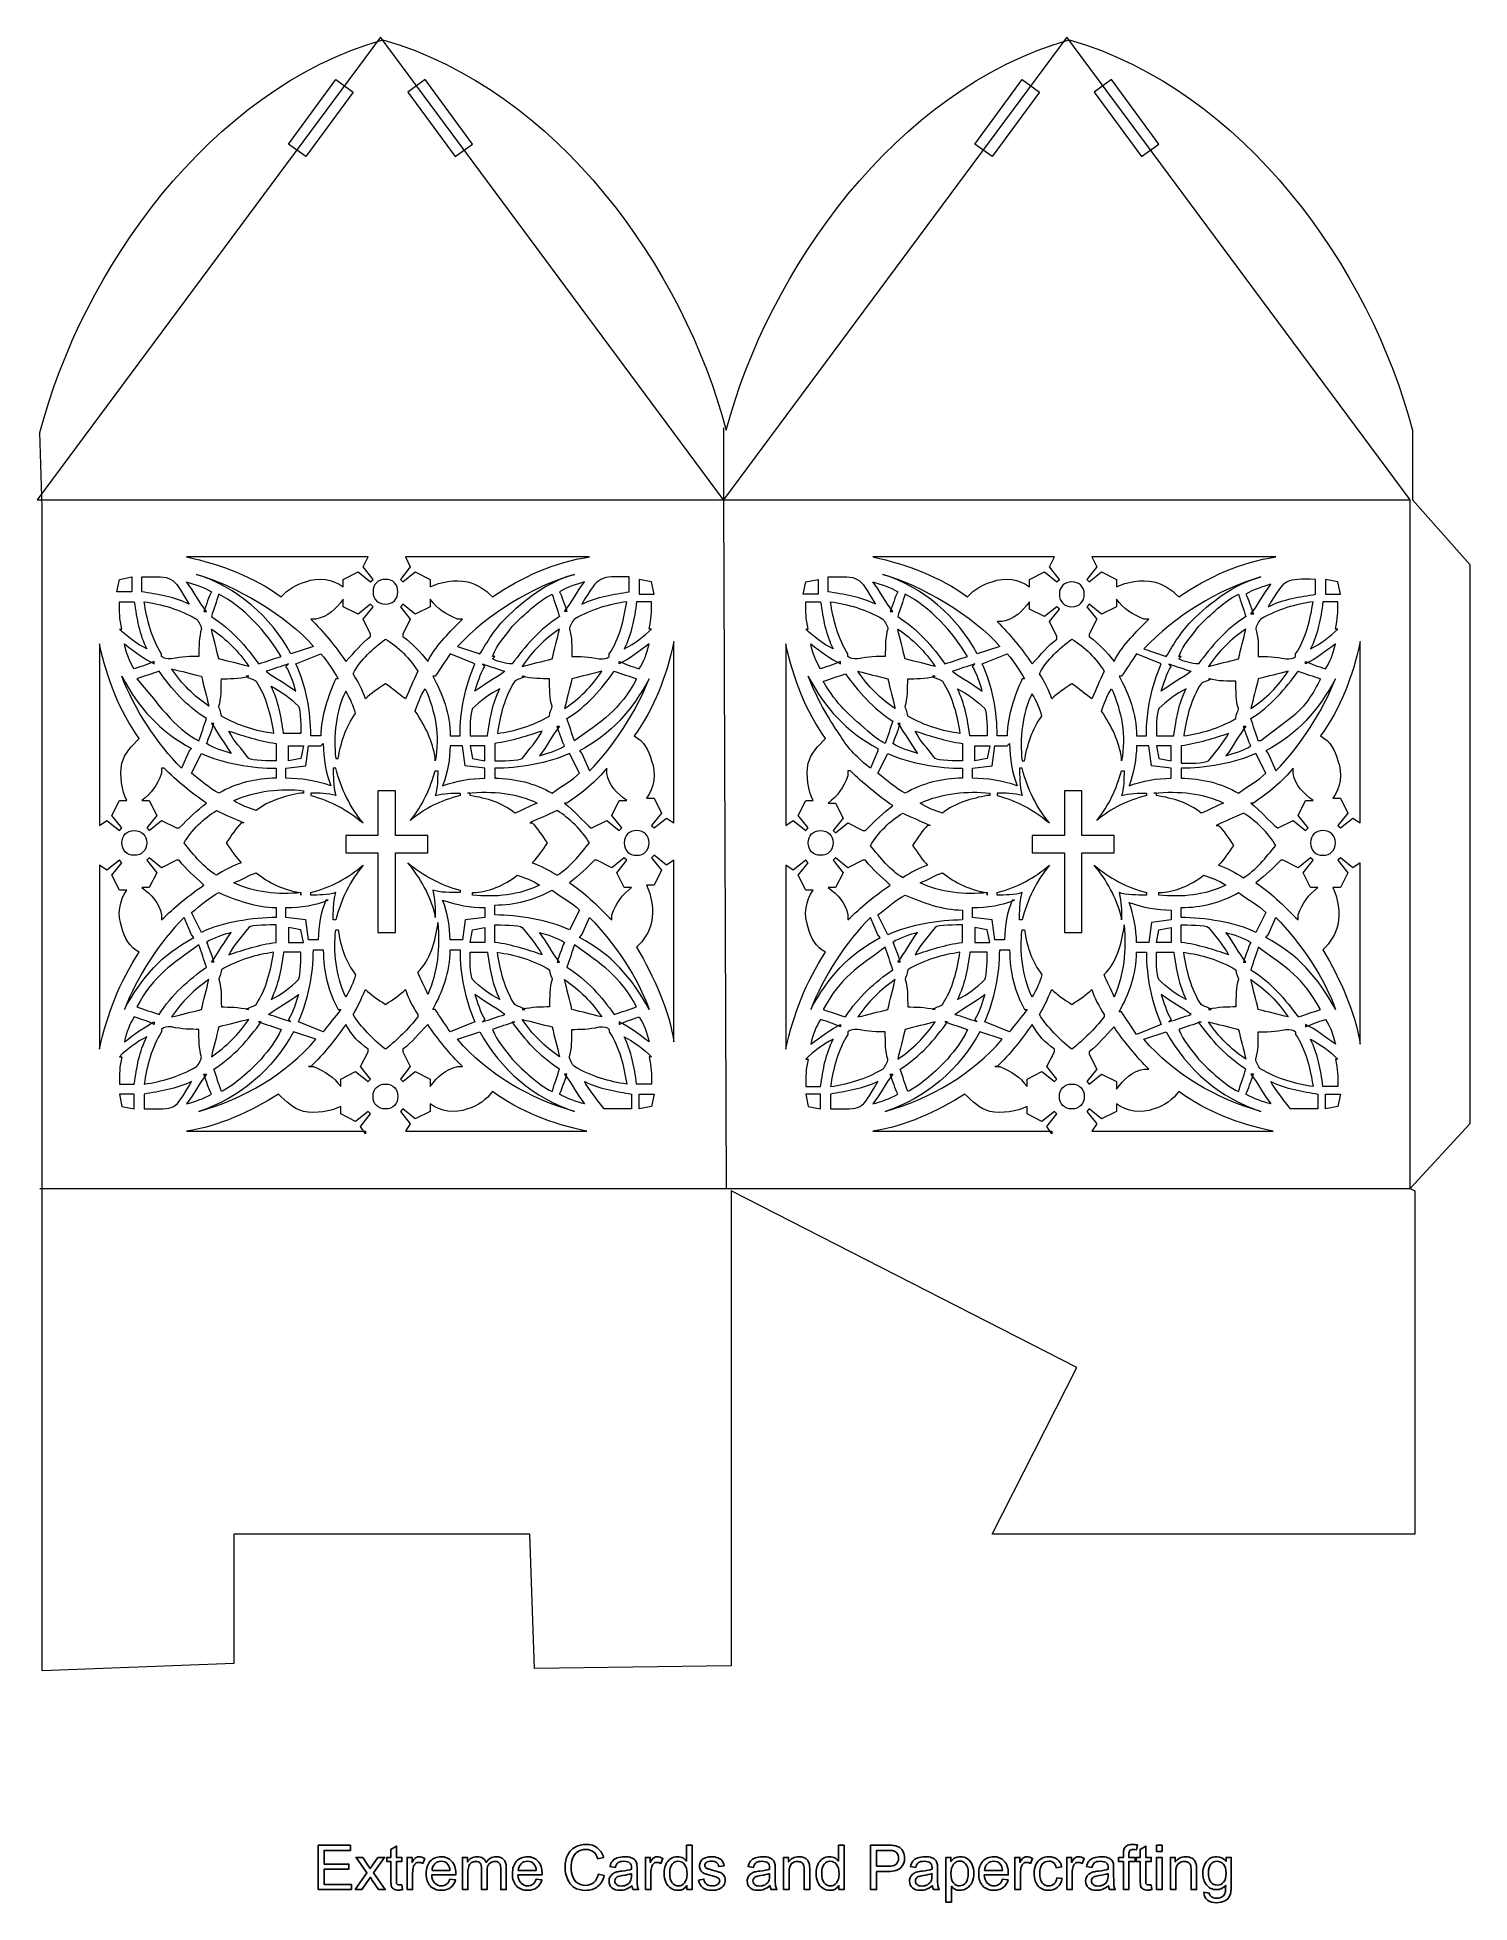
# Model space of a CAD drawing. Header units: centimetres. Extents: x -7.5 to 7.8, y -10.4 to 9.5.
import ezdxf

# ---------------------------------------------------------------- set-up
doc = ezdxf.new("R2010")
doc.units = ezdxf.units.CM
doc.header["$MEASUREMENT"] = 0
doc.layers.add('Layer 1', color=7, linetype='Continuous')

msp = doc.modelspace()

# ---------------------------------------------------------------- linework, layer by layer
at = {"layer": 'Layer 1', "color": 240, "lineweight": 13}
msp.add_open_spline([(-7.43479, -2.75167), (-7.43479, -2.75167), (7.14375, -2.75167), (7.14375, -2.75167), (7.14375, -2.75167), (7.14375, -2.75167), (7.14375, 4.57729), (7.14375, 4.57729), (7.14375, 4.57729), (7.14375, 4.57729), (3.4925, 9.49854), (3.4925, 9.49854), (3.4925, 9.49854), (3.4925, 9.49854), (-0.15875, 4.57729), (-0.15875, 4.57729), (-0.15875, 4.57729), (-0.15875, 4.57729), (-3.81, 9.49854), (-3.81, 9.49854), (-3.81, 9.49854), (-3.81, 9.49854), (-7.46125, 4.57729), (-7.46125, 4.57729), (-7.46125, 4.57729), (-7.46125, 4.57729), (7.14375, 4.57729), (7.14375, 4.57729)], degree=3, knots=[0, 0, 0, 0, 0.125, 0.125, 0.125, 0.125, 0.25, 0.25, 0.25, 0.25, 0.375, 0.375, 0.375, 0.375, 0.5, 0.5, 0.5, 0.5, 0.625, 0.625, 0.625, 0.625, 0.75, 0.75, 0.75, 0.75, 1, 1, 1, 1], dxfattribs=at)
at = {"layer": 'Layer 1', "color": 254, "lineweight": 13}
msp.add_open_spline([(7.14375, -2.75167), (7.14375, -2.75167), (7.77875, -2.06375), (7.77875, -2.06375), (7.77875, -2.06375), (7.77875, -2.06375), (7.77875, 3.88937), (7.77875, 3.88937), (7.77875, 3.88937), (7.77875, 3.88937), (7.17021, 4.57729), (7.17021, 4.57729), (7.17021, 4.57729), (7.17021, 4.57729), (7.17021, 5.31812), (7.17021, 5.31812), (7.17021, 5.31812), (6.72042, 7.03791), (5.37104, 8.94291), (3.51896, 9.47208), (3.51896, 9.47208), (1.66688, 8.94291), (0.3175, 7.01145), (-0.13229, 5.31812), (-0.13229, 5.31812), (-0.58208, 7.03791), (-1.93146, 8.94291), (-3.78354, 9.47208), (-3.78354, 9.47208), (-5.63562, 8.94291), (-6.985, 7.01145), (-7.43479, 5.29166), (-7.43479, 5.29166), (-7.43479, 5.29166), (-7.40833, 4.49791), (-7.40833, 4.49791), (-7.40833, 4.49791), (-7.40833, 4.49791), (-7.40833, -2.77813), (-7.40833, -2.77813), (-7.40833, -2.77813), (-7.40833, -2.77813), (-7.40833, -7.88459), (-7.40833, -7.88459), (-7.40833, -7.88459), (-7.40833, -7.88459), (-5.37104, -7.80522), (-5.37104, -7.80522), (-5.37104, -7.80522), (-5.37104, -7.80522), (-5.37104, -6.42939), (-5.37104, -6.42939), (-5.37104, -6.42939), (-5.37104, -6.42939), (-2.2225, -6.42939), (-2.2225, -6.42939), (-2.2225, -6.42939), (-2.2225, -6.42939), (-2.16958, -7.85814), (-2.16958, -7.85814), (-2.16958, -7.85814), (-2.16958, -7.85814), (-0.07937, -7.83168), (-0.07937, -7.83168), (-0.07937, -7.83168), (-0.07937, -7.83168), (-0.07937, -2.77814), (-0.07937, -2.77814), (-0.07937, -2.77814), (-0.07937, -2.77814), (3.59834, -4.65668), (3.59834, -4.65668), (3.59834, -4.65668), (3.59834, -4.65668), (2.69876, -6.42939), (2.69876, -6.42939), (2.69876, -6.42939), (2.69876, -6.42939), (7.19668, -6.42939), (7.19668, -6.42939), (7.19668, -6.42939), (7.19668, -6.42939), (7.19668, -2.77814), (7.19668, -2.77814), (7.19668, -2.77814), (7.19668, -2.77814), (7.14375, -2.75167), (7.14375, -2.75167)], degree=3, knots=[0, 0, 0, 0, 0.04347826, 0.04347826, 0.04347826, 0.04347826, 0.08695652, 0.08695652, 0.08695652, 0.08695652, 0.13043478, 0.13043478, 0.13043478, 0.13043478, 0.17391304, 0.17391304, 0.17391304, 0.17391304, 0.2173913, 0.2173913, 0.2173913, 0.2173913, 0.26086957, 0.26086957, 0.26086957, 0.26086957, 0.30434783, 0.30434783, 0.30434783, 0.30434783, 0.34782609, 0.34782609, 0.34782609, 0.34782609, 0.39130435, 0.39130435, 0.39130435, 0.39130435, 0.43478261, 0.43478261, 0.43478261, 0.43478261, 0.47826087, 0.47826087, 0.47826087, 0.47826087, 0.52173913, 0.52173913, 0.52173913, 0.52173913, 0.56521739, 0.56521739, 0.56521739, 0.56521739, 0.60869565, 0.60869565, 0.60869565, 0.60869565, 0.65217391, 0.65217391, 0.65217391, 0.65217391, 0.69565217, 0.69565217, 0.69565217, 0.69565217, 0.73913043, 0.73913043, 0.73913043, 0.73913043, 0.7826087, 0.7826087, 0.7826087, 0.7826087, 0.82608696, 0.82608696, 0.82608696, 0.82608696, 0.86956522, 0.86956522, 0.86956522, 0.86956522, 0.91304348, 0.91304348, 0.91304348, 0.91304348, 1, 1, 1, 1], dxfattribs=at)
at = {"layer": 'Layer 1', "color": 250, "lineweight": 13}
for points, knots in [([(-4.78896, 8.36083), (-4.78896, 8.36083), (-4.60375, 8.22854), (-4.60375, 8.22854), (-4.60375, 8.22854), (-4.60375, 8.22854), (-4.10104, 8.91646), (-4.10104, 8.91646), (-4.10104, 8.91646), (-4.10104, 8.91646), (-4.28625, 9.04875), (-4.28625, 9.04875), (-4.28625, 9.04875), (-4.28625, 9.04875), (-4.78896, 8.36083), (-4.78896, 8.36083)], [0, 0, 0, 0, 0.2, 0.2, 0.2, 0.2, 0.4, 0.4, 0.4, 0.4, 0.6, 0.6, 0.6, 0.6, 1, 1, 1, 1]), ([(-2.83104, 8.36083), (-2.83104, 8.36083), (-3.01625, 8.22854), (-3.01625, 8.22854), (-3.01625, 8.22854), (-3.01625, 8.22854), (-3.51896, 8.91646), (-3.51896, 8.91646), (-3.51896, 8.91646), (-3.51896, 8.91646), (-3.33375, 9.04875), (-3.33375, 9.04875), (-3.33375, 9.04875), (-3.33375, 9.04875), (-2.83104, 8.36083), (-2.83104, 8.36083)], [0, 0, 0, 0, 0.2, 0.2, 0.2, 0.2, 0.4, 0.4, 0.4, 0.4, 0.6, 0.6, 0.6, 0.6, 1, 1, 1, 1]), ([(2.51354, 8.36083), (2.51354, 8.36083), (2.69875, 8.22854), (2.69875, 8.22854), (2.69875, 8.22854), (2.69875, 8.22854), (3.20146, 8.91646), (3.20146, 8.91646), (3.20146, 8.91646), (3.20146, 8.91646), (3.01625, 9.04875), (3.01625, 9.04875), (3.01625, 9.04875), (3.01625, 9.04875), (2.51354, 8.36083), (2.51354, 8.36083)], [0, 0, 0, 0, 0.2, 0.2, 0.2, 0.2, 0.4, 0.4, 0.4, 0.4, 0.6, 0.6, 0.6, 0.6, 1, 1, 1, 1]), ([(4.47146, 8.36083), (4.47146, 8.36083), (4.28625, 8.22854), (4.28625, 8.22854), (4.28625, 8.22854), (4.28625, 8.22854), (3.78354, 8.91646), (3.78354, 8.91646), (3.78354, 8.91646), (3.78354, 8.91646), (3.96875, 9.04875), (3.96875, 9.04875), (3.96875, 9.04875), (3.96875, 9.04875), (4.47146, 8.36083), (4.47146, 8.36083)], [0, 0, 0, 0, 0.2, 0.2, 0.2, 0.2, 0.4, 0.4, 0.4, 0.4, 0.6, 0.6, 0.6, 0.6, 1, 1, 1, 1]), ([(-6.35, 3.75708), (-6.35, 3.70416), (-6.35, 3.65125), (-6.35, 3.59833), (-6.35, 3.59833), (-6.19125, 3.57187), (-6.00604, 3.54541), (-5.84729, 3.46604), (-5.84729, 3.46604), (-6.0325, 3.78354), (-6.00604, 3.75708), (-6.35, 3.75708)], [0, 0, 0, 0, 0.25, 0.25, 0.25, 0.25, 0.5, 0.5, 0.5, 0.5, 1, 1, 1, 1]), ([(-5.87375, 3.96875), (-5.87375, 3.96875), (-3.94229, 3.96875), (-3.94229, 3.96875), (-3.94229, 3.96875), (-3.94229, 3.96875), (-3.99521, 3.86292), (-3.99521, 3.86292), (-3.99521, 3.86292), (-3.99521, 3.86292), (-3.88938, 3.73063), (-3.88938, 3.73063), (-3.88938, 3.73063), (-3.88938, 3.73063), (-3.91584, 3.70417), (-3.91584, 3.70417), (-3.91584, 3.70417), (-3.91584, 3.70417), (-4.04813, 3.81), (-4.04813, 3.81), (-4.04813, 3.81), (-4.04813, 3.81), (-4.20688, 3.73062), (-4.20688, 3.73062), (-4.20688, 3.73062), (-4.20688, 3.73062), (-4.20688, 3.65124), (-4.20688, 3.65124), (-4.20688, 3.65124), (-4.31271, 3.73061), (-4.47146, 3.75707), (-4.60376, 3.70416), (-4.60376, 3.70416), (-4.70959, 3.6777), (-4.78897, 3.62478), (-4.86834, 3.54541), (-4.86834, 3.54541), (-5.15938, 3.75708), (-5.50334, 3.88937), (-5.87376, 3.96874), (-5.87376, 3.96874), (-5.87376, 3.96874), (-5.87375, 3.96875), (-5.87375, 3.96875)], [0, 0, 0, 0, 0.08333333, 0.08333333, 0.08333333, 0.08333333, 0.16666667, 0.16666667, 0.16666667, 0.16666667, 0.25, 0.25, 0.25, 0.25, 0.33333333, 0.33333333, 0.33333333, 0.33333333, 0.41666667, 0.41666667, 0.41666667, 0.41666667, 0.5, 0.5, 0.5, 0.5, 0.58333333, 0.58333333, 0.58333333, 0.58333333, 0.66666667, 0.66666667, 0.66666667, 0.66666667, 0.75, 0.75, 0.75, 0.75, 0.83333333, 0.83333333, 0.83333333, 0.83333333, 1, 1, 1, 1]), ([(-5.76792, 3.78354), (-5.34459, 3.65125), (-4.97417, 3.33375), (-4.7625, 2.93687), (-4.7625, 2.93687), (-4.7625, 2.93687), (-4.52437, 3.01624), (-4.52437, 3.01624), (-4.52437, 3.01624), (-4.78895, 3.33374), (-5.37104, 3.6777), (-5.76791, 3.78353), (-5.76791, 3.78353), (-5.76791, 3.78353), (-5.76792, 3.78354), (-5.76792, 3.78354)], [0, 0, 0, 0, 0.2, 0.2, 0.2, 0.2, 0.4, 0.4, 0.4, 0.4, 0.6, 0.6, 0.6, 0.6, 1, 1, 1, 1]), ([(-3.54542, 3.96875), (-3.54542, 3.96875), (-1.5875, 3.96875), (-1.5875, 3.96875), (-1.5875, 3.96875), (-1.95792, 3.91583), (-2.30188, 3.75708), (-2.61938, 3.54542), (-2.61938, 3.54542), (-2.69876, 3.62479), (-2.77813, 3.67771), (-2.88396, 3.70417), (-2.88396, 3.70417), (-3.01625, 3.73063), (-3.175, 3.70417), (-3.28084, 3.65125), (-3.28084, 3.65125), (-3.28084, 3.65125), (-3.28084, 3.73062), (-3.28084, 3.73062), (-3.28084, 3.73062), (-3.28084, 3.73062), (-3.43959, 3.80999), (-3.43959, 3.80999), (-3.43959, 3.80999), (-3.43959, 3.80999), (-3.57188, 3.70416), (-3.57188, 3.70416), (-3.57188, 3.70416), (-3.57188, 3.70416), (-3.59834, 3.73062), (-3.59834, 3.73062), (-3.59834, 3.73062), (-3.59834, 3.73062), (-3.49251, 3.86291), (-3.49251, 3.86291), (-3.49251, 3.86291), (-3.49251, 3.86291), (-3.54543, 3.96874), (-3.54543, 3.96874), (-3.54543, 3.96874), (-3.54543, 3.96874), (-3.54542, 3.96875), (-3.54542, 3.96875)], [0, 0, 0, 0, 0.08333333, 0.08333333, 0.08333333, 0.08333333, 0.16666667, 0.16666667, 0.16666667, 0.16666667, 0.25, 0.25, 0.25, 0.25, 0.33333333, 0.33333333, 0.33333333, 0.33333333, 0.41666667, 0.41666667, 0.41666667, 0.41666667, 0.5, 0.5, 0.5, 0.5, 0.58333333, 0.58333333, 0.58333333, 0.58333333, 0.66666667, 0.66666667, 0.66666667, 0.66666667, 0.75, 0.75, 0.75, 0.75, 0.83333333, 0.83333333, 0.83333333, 0.83333333, 1, 1, 1, 1]), ([(-1.74625, 3.78354), (-2.03729, 3.70416), (-2.27542, 3.51896), (-2.48708, 3.30729), (-2.48708, 3.30729), (-2.59291, 3.20146), (-2.67229, 3.06916), (-2.75166, 2.93687), (-2.75166, 2.93687), (-2.75166, 2.93687), (-2.98979, 3.01624), (-2.98979, 3.01624), (-2.98979, 3.01624), (-2.67229, 3.3602), (-2.19604, 3.65124), (-1.74625, 3.78353), (-1.74625, 3.78353), (-1.74625, 3.78353), (-1.74625, 3.78354), (-1.74625, 3.78354)], [0, 0, 0, 0, 0.16666667, 0.16666667, 0.16666667, 0.16666667, 0.33333333, 0.33333333, 0.33333333, 0.33333333, 0.5, 0.5, 0.5, 0.5, 0.66666667, 0.66666667, 0.66666667, 0.66666667, 1, 1, 1, 1]), ([(-1.16417, 3.75708), (-1.16417, 3.70416), (-1.16417, 3.65125), (-1.16417, 3.59833), (-1.16417, 3.59833), (-1.32292, 3.57187), (-1.50813, 3.54541), (-1.66688, 3.46604), (-1.66688, 3.46604), (-1.48167, 3.78354), (-1.48167, 3.75708), (-1.16417, 3.75708)], [0, 0, 0, 0, 0.25, 0.25, 0.25, 0.25, 0.5, 0.5, 0.5, 0.5, 1, 1, 1, 1]), ([(0.9525, 3.75708), (0.9525, 3.70416), (0.9525, 3.65125), (0.9525, 3.59833), (0.9525, 3.59833), (1.11125, 3.57187), (1.29646, 3.54541), (1.45521, 3.46604), (1.45521, 3.46604), (1.27, 3.78354), (1.29646, 3.75708), (0.9525, 3.75708)], [0, 0, 0, 0, 0.25, 0.25, 0.25, 0.25, 0.5, 0.5, 0.5, 0.5, 1, 1, 1, 1]), ([(1.42875, 3.96875), (1.42875, 3.96875), (3.36021, 3.96875), (3.36021, 3.96875), (3.36021, 3.96875), (3.36021, 3.96875), (3.30729, 3.86292), (3.30729, 3.86292), (3.30729, 3.86292), (3.30729, 3.86292), (3.41312, 3.73063), (3.41312, 3.73063), (3.41312, 3.73063), (3.41312, 3.73063), (3.38666, 3.70417), (3.38666, 3.70417), (3.38666, 3.70417), (3.38666, 3.70417), (3.25437, 3.81), (3.25437, 3.81), (3.25437, 3.81), (3.25437, 3.81), (3.09562, 3.73062), (3.09562, 3.73062), (3.09562, 3.73062), (3.09562, 3.73062), (3.09562, 3.65124), (3.09562, 3.65124), (3.09562, 3.65124), (2.98979, 3.73061), (2.83104, 3.75707), (2.69874, 3.70416), (2.69874, 3.70416), (2.59291, 3.6777), (2.51353, 3.62478), (2.43416, 3.54541), (2.43416, 3.54541), (2.14312, 3.75708), (1.79916, 3.88937), (1.42874, 3.96874), (1.42874, 3.96874), (1.42874, 3.96874), (1.42875, 3.96875), (1.42875, 3.96875)], [0, 0, 0, 0, 0.08333333, 0.08333333, 0.08333333, 0.08333333, 0.16666667, 0.16666667, 0.16666667, 0.16666667, 0.25, 0.25, 0.25, 0.25, 0.33333333, 0.33333333, 0.33333333, 0.33333333, 0.41666667, 0.41666667, 0.41666667, 0.41666667, 0.5, 0.5, 0.5, 0.5, 0.58333333, 0.58333333, 0.58333333, 0.58333333, 0.66666667, 0.66666667, 0.66666667, 0.66666667, 0.75, 0.75, 0.75, 0.75, 0.83333333, 0.83333333, 0.83333333, 0.83333333, 1, 1, 1, 1]), ([(1.53458, 3.78354), (1.95791, 3.65125), (2.32833, 3.33375), (2.54, 2.93687), (2.54, 2.93687), (2.54, 2.93687), (2.77813, 3.01624), (2.77813, 3.01624), (2.77813, 3.01624), (2.51355, 3.33374), (1.93146, 3.6777), (1.53459, 3.78353), (1.53459, 3.78353), (1.53459, 3.78353), (1.53458, 3.78354), (1.53458, 3.78354)], [0, 0, 0, 0, 0.2, 0.2, 0.2, 0.2, 0.4, 0.4, 0.4, 0.4, 0.6, 0.6, 0.6, 0.6, 1, 1, 1, 1]), ([(3.75708, 3.96875), (3.75708, 3.96875), (5.715, 3.96875), (5.715, 3.96875), (5.715, 3.96875), (5.34458, 3.91583), (5.00062, 3.75708), (4.68312, 3.54542), (4.68312, 3.54542), (4.60374, 3.62479), (4.52437, 3.67771), (4.41854, 3.70417), (4.41854, 3.70417), (4.28625, 3.73063), (4.1275, 3.70417), (4.02166, 3.65125), (4.02166, 3.65125), (4.02166, 3.65125), (4.02166, 3.73062), (4.02166, 3.73062), (4.02166, 3.73062), (4.02166, 3.73062), (3.86291, 3.80999), (3.86291, 3.80999), (3.86291, 3.80999), (3.86291, 3.80999), (3.73062, 3.70416), (3.73062, 3.70416), (3.73062, 3.70416), (3.73062, 3.70416), (3.70416, 3.73062), (3.70416, 3.73062), (3.70416, 3.73062), (3.70416, 3.73062), (3.80999, 3.86291), (3.80999, 3.86291), (3.80999, 3.86291), (3.80999, 3.86291), (3.75707, 3.96874), (3.75707, 3.96874), (3.75707, 3.96874), (3.75707, 3.96874), (3.75708, 3.96875), (3.75708, 3.96875)], [0, 0, 0, 0, 0.08333333, 0.08333333, 0.08333333, 0.08333333, 0.16666667, 0.16666667, 0.16666667, 0.16666667, 0.25, 0.25, 0.25, 0.25, 0.33333333, 0.33333333, 0.33333333, 0.33333333, 0.41666667, 0.41666667, 0.41666667, 0.41666667, 0.5, 0.5, 0.5, 0.5, 0.58333333, 0.58333333, 0.58333333, 0.58333333, 0.66666667, 0.66666667, 0.66666667, 0.66666667, 0.75, 0.75, 0.75, 0.75, 0.83333333, 0.83333333, 0.83333333, 0.83333333, 1, 1, 1, 1]), ([(-6.45583, 3.75708), (-6.45583, 3.75708), (-6.58812, 3.73062), (-6.58812, 3.73062), (-6.58812, 3.73062), (-6.58812, 3.73062), (-6.61458, 3.59833), (-6.61458, 3.59833), (-6.61458, 3.59833), (-6.56166, 3.59833), (-6.50875, 3.59833), (-6.45583, 3.59833), (-6.45583, 3.59833), (-6.45583, 3.65125), (-6.45583, 3.70416), (-6.45583, 3.73062), (-6.45583, 3.73062), (-6.45583, 3.73062), (-6.45583, 3.75708), (-6.45583, 3.75708)], [0, 0, 0, 0, 0.16666667, 0.16666667, 0.16666667, 0.16666667, 0.33333333, 0.33333333, 0.33333333, 0.33333333, 0.5, 0.5, 0.5, 0.5, 0.66666667, 0.66666667, 0.66666667, 0.66666667, 1, 1, 1, 1]), ([(-5.68854, 3.38667), (-5.66208, 3.46604), (-5.63562, 3.54542), (-5.60916, 3.59834), (-5.60916, 3.59834), (-5.68854, 3.65126), (-5.79437, 3.67771), (-5.87374, 3.70417), (-5.87374, 3.70417), (-5.79436, 3.59834), (-5.74145, 3.4925), (-5.66207, 3.38667), (-5.66207, 3.38667), (-5.66207, 3.38667), (-5.68854, 3.38667), (-5.68854, 3.38667)], [0, 0, 0, 0, 0.2, 0.2, 0.2, 0.2, 0.4, 0.4, 0.4, 0.4, 0.6, 0.6, 0.6, 0.6, 1, 1, 1, 1]), ([(-3.88937, 3.59833), (-3.88937, 3.6777), (-3.83645, 3.73062), (-3.75708, 3.73062), (-3.75708, 3.73062), (-3.6777, 3.73062), (-3.62479, 3.6777), (-3.62479, 3.59833), (-3.62479, 3.59833), (-3.62479, 3.51895), (-3.67771, 3.46604), (-3.75708, 3.46604), (-3.75708, 3.46604), (-3.83646, 3.46604), (-3.88937, 3.51896), (-3.88937, 3.59833)], [0, 0, 0, 0, 0.2, 0.2, 0.2, 0.2, 0.4, 0.4, 0.4, 0.4, 0.6, 0.6, 0.6, 0.6, 1, 1, 1, 1]), ([(-1.82563, 3.38667), (-1.85209, 3.46604), (-1.87855, 3.54542), (-1.90501, 3.59834), (-1.90501, 3.59834), (-1.82563, 3.65126), (-1.7198, 3.67771), (-1.64043, 3.70417), (-1.64043, 3.70417), (-1.71981, 3.59834), (-1.77272, 3.4925), (-1.8521, 3.38667), (-1.8521, 3.38667), (-1.8521, 3.38667), (-1.82563, 3.38667), (-1.82563, 3.38667)], [0, 0, 0, 0, 0.2, 0.2, 0.2, 0.2, 0.4, 0.4, 0.4, 0.4, 0.6, 0.6, 0.6, 0.6, 1, 1, 1, 1]), ([(-1.05833, 3.73063), (-1.05833, 3.73063), (-0.92604, 3.70417), (-0.92604, 3.70417), (-0.92604, 3.70417), (-0.92604, 3.70417), (-0.89958, 3.57188), (-0.89958, 3.57188), (-0.89958, 3.57188), (-0.9525, 3.57188), (-1.00541, 3.57188), (-1.05833, 3.57188), (-1.05833, 3.57188), (-1.05833, 3.6248), (-1.05833, 3.67771), (-1.05833, 3.70417), (-1.05833, 3.70417), (-1.05833, 3.70417), (-1.05833, 3.73063), (-1.05833, 3.73063)], [0, 0, 0, 0, 0.16666667, 0.16666667, 0.16666667, 0.16666667, 0.33333333, 0.33333333, 0.33333333, 0.33333333, 0.5, 0.5, 0.5, 0.5, 0.66666667, 0.66666667, 0.66666667, 0.66666667, 1, 1, 1, 1]), ([(0.84667, 3.73063), (0.84667, 3.73063), (0.71438, 3.70417), (0.71438, 3.70417), (0.71438, 3.70417), (0.71438, 3.70417), (0.68792, 3.57188), (0.68792, 3.57188), (0.68792, 3.57188), (0.74084, 3.57188), (0.79375, 3.57188), (0.84667, 3.57188), (0.84667, 3.57188), (0.84667, 3.6248), (0.84667, 3.67771), (0.84667, 3.70417), (0.84667, 3.70417), (0.84667, 3.70417), (0.84667, 3.73063), (0.84667, 3.73063)], [0, 0, 0, 0, 0.16666667, 0.16666667, 0.16666667, 0.16666667, 0.33333333, 0.33333333, 0.33333333, 0.33333333, 0.5, 0.5, 0.5, 0.5, 0.66666667, 0.66666667, 0.66666667, 0.66666667, 1, 1, 1, 1]), ([(1.61396, 3.38667), (1.64042, 3.46604), (1.66688, 3.54542), (1.69334, 3.59834), (1.69334, 3.59834), (1.61396, 3.65126), (1.50813, 3.67771), (1.42876, 3.70417), (1.42876, 3.70417), (1.50814, 3.59834), (1.56105, 3.4925), (1.64043, 3.38667), (1.64043, 3.38667), (1.64043, 3.38667), (1.61396, 3.38667), (1.61396, 3.38667)], [0, 0, 0, 0, 0.2, 0.2, 0.2, 0.2, 0.4, 0.4, 0.4, 0.4, 0.6, 0.6, 0.6, 0.6, 1, 1, 1, 1]), ([(3.41312, 3.57188), (3.41312, 3.65125), (3.46604, 3.70417), (3.54541, 3.70417), (3.54541, 3.70417), (3.62479, 3.70417), (3.6777, 3.65125), (3.6777, 3.57188), (3.6777, 3.57188), (3.6777, 3.4925), (3.62478, 3.43959), (3.54541, 3.43959), (3.54541, 3.43959), (3.46603, 3.43959), (3.41312, 3.49251), (3.41312, 3.57188)], [0, 0, 0, 0, 0.2, 0.2, 0.2, 0.2, 0.4, 0.4, 0.4, 0.4, 0.6, 0.6, 0.6, 0.6, 1, 1, 1, 1]), ([(5.55625, 3.75708), (5.26521, 3.6777), (5.02708, 3.4925), (4.81542, 3.28083), (4.81542, 3.28083), (4.70959, 3.175), (4.63021, 3.0427), (4.55084, 2.91041), (4.55084, 2.91041), (4.55084, 2.91041), (4.31271, 2.98978), (4.31271, 2.98978), (4.31271, 2.98978), (4.63021, 3.33374), (5.10646, 3.62478), (5.55625, 3.75707), (5.55625, 3.75707), (5.55625, 3.75707), (5.55625, 3.75708), (5.55625, 3.75708)], [0, 0, 0, 0, 0.16666667, 0.16666667, 0.16666667, 0.16666667, 0.33333333, 0.33333333, 0.33333333, 0.33333333, 0.5, 0.5, 0.5, 0.5, 0.66666667, 0.66666667, 0.66666667, 0.66666667, 1, 1, 1, 1]), ([(5.47687, 3.36021), (5.45041, 3.43958), (5.42395, 3.51896), (5.39749, 3.57188), (5.39749, 3.57188), (5.47687, 3.6248), (5.5827, 3.65125), (5.66207, 3.67771), (5.66207, 3.67771), (5.58269, 3.57188), (5.52978, 3.46604), (5.4504, 3.36021), (5.4504, 3.36021), (5.4504, 3.36021), (5.47687, 3.36021), (5.47687, 3.36021)], [0, 0, 0, 0, 0.2, 0.2, 0.2, 0.2, 0.4, 0.4, 0.4, 0.4, 0.6, 0.6, 0.6, 0.6, 1, 1, 1, 1]), ([(6.13833, 3.73063), (6.13833, 3.67771), (6.13833, 3.6248), (6.13833, 3.57188), (6.13833, 3.57188), (5.97958, 3.54542), (5.79437, 3.51896), (5.63562, 3.43959), (5.63562, 3.43959), (5.82083, 3.75709), (5.82083, 3.73063), (6.13833, 3.73063)], [0, 0, 0, 0, 0.25, 0.25, 0.25, 0.25, 0.5, 0.5, 0.5, 0.5, 1, 1, 1, 1]), ([(6.24417, 3.73063), (6.24417, 3.73063), (6.37646, 3.70417), (6.37646, 3.70417), (6.37646, 3.70417), (6.37646, 3.70417), (6.40292, 3.57188), (6.40292, 3.57188), (6.40292, 3.57188), (6.35, 3.57188), (6.29709, 3.57188), (6.24417, 3.57188), (6.24417, 3.57188), (6.24417, 3.6248), (6.24417, 3.67771), (6.24417, 3.70417), (6.24417, 3.70417), (6.24417, 3.70417), (6.24417, 3.73063), (6.24417, 3.73063)], [0, 0, 0, 0, 0.16666667, 0.16666667, 0.16666667, 0.16666667, 0.33333333, 0.33333333, 0.33333333, 0.33333333, 0.5, 0.5, 0.5, 0.5, 0.66666667, 0.66666667, 0.66666667, 0.66666667, 1, 1, 1, 1]), ([(-6.58812, 3.20146), (-6.50874, 3.12208), (-6.40291, 3.04271), (-6.29708, 2.98979), (-6.29708, 2.98979), (-6.37646, 3.14854), (-6.40291, 3.30729), (-6.42937, 3.4925), (-6.42937, 3.4925), (-6.48229, 3.4925), (-6.5352, 3.4925), (-6.58812, 3.4925), (-6.58812, 3.4925), (-6.58812, 3.38667), (-6.58812, 3.30729), (-6.56166, 3.20146), (-6.56166, 3.20146), (-6.56166, 3.20146), (-6.58812, 3.20146), (-6.58812, 3.20146)], [0, 0, 0, 0, 0.16666667, 0.16666667, 0.16666667, 0.16666667, 0.33333333, 0.33333333, 0.33333333, 0.33333333, 0.5, 0.5, 0.5, 0.5, 0.66666667, 0.66666667, 0.66666667, 0.66666667, 1, 1, 1, 1]), ([(-6.13833, 2.91042), (-6.11187, 2.88396), (-6.08541, 2.88396), (-6.0325, 2.88396), (-6.0325, 2.88396), (-5.92667, 2.91042), (-5.82083, 2.91042), (-5.74146, 2.91042), (-5.74146, 2.91042), (-5.74146, 3.01625), (-5.74146, 3.12209), (-5.715, 3.20146), (-5.715, 3.20146), (-5.715, 3.22792), (-5.74146, 3.28083), (-5.76792, 3.30729), (-5.76792, 3.30729), (-5.95313, 3.41312), (-6.13834, 3.46604), (-6.32355, 3.4925), (-6.32355, 3.4925), (-6.29709, 3.30729), (-6.24417, 3.09562), (-6.13834, 2.93687), (-6.13834, 2.93687), (-6.13834, 2.93687), (-6.13833, 2.91042), (-6.13833, 2.91042)], [0, 0, 0, 0, 0.125, 0.125, 0.125, 0.125, 0.25, 0.25, 0.25, 0.25, 0.375, 0.375, 0.375, 0.375, 0.5, 0.5, 0.5, 0.5, 0.625, 0.625, 0.625, 0.625, 0.75, 0.75, 0.75, 0.75, 1, 1, 1, 1]), ([(-5.10646, 2.83104), (-5.23875, 3.01625), (-5.3975, 3.20146), (-5.60917, 3.33375), (-5.60917, 3.33375), (-5.58271, 3.41312), (-5.55625, 3.4925), (-5.52979, 3.57187), (-5.52979, 3.57187), (-5.26521, 3.43958), (-5.02708, 3.17499), (-4.86833, 2.91041), (-4.86833, 2.91041), (-4.94771, 2.88395), (-5.02708, 2.85749), (-5.10646, 2.83103), (-5.10646, 2.83103), (-5.10646, 2.83103), (-5.10646, 2.83104), (-5.10646, 2.83104)], [0, 0, 0, 0, 0.16666667, 0.16666667, 0.16666667, 0.16666667, 0.33333333, 0.33333333, 0.33333333, 0.33333333, 0.5, 0.5, 0.5, 0.5, 0.66666667, 0.66666667, 0.66666667, 0.66666667, 1, 1, 1, 1]), ([(-3.91583, 3.12208), (-4.02166, 3.0427), (-4.07458, 2.96333), (-4.18041, 2.8575), (-4.18041, 2.8575), (-4.28624, 3.01625), (-4.41854, 3.175), (-4.55083, 3.30729), (-4.55083, 3.30729), (-4.52437, 3.30729), (-4.52437, 3.30729), (-4.49791, 3.30729), (-4.49791, 3.30729), (-4.36562, 3.33375), (-4.28624, 3.41312), (-4.20687, 3.51896), (-4.20687, 3.51896), (-4.20687, 3.51896), (-4.20687, 3.43958), (-4.20687, 3.43958), (-4.20687, 3.43958), (-4.20687, 3.43958), (-4.04812, 3.3602), (-4.04812, 3.3602), (-4.04812, 3.3602), (-4.04812, 3.3602), (-3.91583, 3.46603), (-3.91583, 3.46603), (-3.91583, 3.46603), (-3.91583, 3.46603), (-3.88937, 3.43957), (-3.88937, 3.43957), (-3.88937, 3.43957), (-3.88937, 3.43957), (-3.9952, 3.30728), (-3.9952, 3.30728), (-3.9952, 3.30728), (-3.9952, 3.30728), (-3.91582, 3.14853), (-3.91582, 3.14853), (-3.91582, 3.14853), (-3.91582, 3.14853), (-3.91582, 3.12207), (-3.91582, 3.12207), (-3.91582, 3.12207), (-3.91582, 3.12207), (-3.91583, 3.12208), (-3.91583, 3.12208)], [0, 0, 0, 0, 0.07692308, 0.07692308, 0.07692308, 0.07692308, 0.15384615, 0.15384615, 0.15384615, 0.15384615, 0.23076923, 0.23076923, 0.23076923, 0.23076923, 0.30769231, 0.30769231, 0.30769231, 0.30769231, 0.38461538, 0.38461538, 0.38461538, 0.38461538, 0.46153846, 0.46153846, 0.46153846, 0.46153846, 0.53846154, 0.53846154, 0.53846154, 0.53846154, 0.61538462, 0.61538462, 0.61538462, 0.61538462, 0.69230769, 0.69230769, 0.69230769, 0.69230769, 0.76923077, 0.76923077, 0.76923077, 0.76923077, 0.84615385, 0.84615385, 0.84615385, 0.84615385, 1, 1, 1, 1]), ([(-2.96333, 3.28083), (-3.09562, 3.14854), (-3.22791, 3.01625), (-3.30729, 2.8575), (-3.30729, 2.8575), (-3.38667, 2.96333), (-3.46604, 3.04271), (-3.57187, 3.12208), (-3.57187, 3.12208), (-3.57187, 3.12208), (-3.57187, 3.14854), (-3.57187, 3.14854), (-3.57187, 3.14854), (-3.57187, 3.14854), (-3.49249, 3.30729), (-3.49249, 3.30729), (-3.49249, 3.30729), (-3.49249, 3.30729), (-3.59832, 3.43958), (-3.59832, 3.43958), (-3.59832, 3.43958), (-3.59832, 3.43958), (-3.57186, 3.46604), (-3.57186, 3.46604), (-3.57186, 3.46604), (-3.57186, 3.46604), (-3.43957, 3.36021), (-3.43957, 3.36021), (-3.43957, 3.36021), (-3.43957, 3.36021), (-3.28082, 3.43958), (-3.28082, 3.43958), (-3.28082, 3.43958), (-3.28082, 3.43958), (-3.28082, 3.51895), (-3.28082, 3.51895), (-3.28082, 3.51895), (-3.20144, 3.41312), (-3.12207, 3.3602), (-2.98978, 3.30728), (-2.98978, 3.30728), (-2.96332, 3.30728), (-2.96332, 3.30728), (-2.93686, 3.30728), (-2.93686, 3.30728), (-2.93686, 3.30728), (-2.96333, 3.28083), (-2.96333, 3.28083)], [0, 0, 0, 0, 0.07692308, 0.07692308, 0.07692308, 0.07692308, 0.15384615, 0.15384615, 0.15384615, 0.15384615, 0.23076923, 0.23076923, 0.23076923, 0.23076923, 0.30769231, 0.30769231, 0.30769231, 0.30769231, 0.38461538, 0.38461538, 0.38461538, 0.38461538, 0.46153846, 0.46153846, 0.46153846, 0.46153846, 0.53846154, 0.53846154, 0.53846154, 0.53846154, 0.61538462, 0.61538462, 0.61538462, 0.61538462, 0.69230769, 0.69230769, 0.69230769, 0.69230769, 0.76923077, 0.76923077, 0.76923077, 0.76923077, 0.84615385, 0.84615385, 0.84615385, 0.84615385, 1, 1, 1, 1]), ([(-2.61938, 2.88396), (-2.61938, 2.88396), (-2.61938, 2.88396), (-2.61938, 2.88396), (-2.61938, 2.88396), (-2.56646, 2.8575), (-2.48709, 2.83104), (-2.40771, 2.83104), (-2.40771, 2.83104), (-2.27542, 3.01625), (-2.11667, 3.20146), (-1.905, 3.33375), (-1.905, 3.33375), (-1.93146, 3.41312), (-1.95792, 3.4925), (-1.98438, 3.57187), (-1.98438, 3.57187), (-2.14313, 3.49249), (-2.27542, 3.3602), (-2.40771, 3.22791), (-2.40771, 3.22791), (-2.40771, 3.22791), (-2.40771, 3.22791), (-2.40771, 3.22791), (-2.40771, 3.22791), (-2.48709, 3.12208), (-2.56646, 3.0427), (-2.61938, 2.91041), (-2.61938, 2.91041), (-2.61938, 2.91041), (-2.59292, 2.91041), (-2.59292, 2.91041), (-2.59292, 2.91041), (-2.59292, 2.91041), (-2.61938, 2.88396), (-2.61938, 2.88396)], [0, 0, 0, 0, 0.1, 0.1, 0.1, 0.1, 0.2, 0.2, 0.2, 0.2, 0.3, 0.3, 0.3, 0.3, 0.4, 0.4, 0.4, 0.4, 0.5, 0.5, 0.5, 0.5, 0.6, 0.6, 0.6, 0.6, 0.7, 0.7, 0.7, 0.7, 0.8, 0.8, 0.8, 0.8, 1, 1, 1, 1]), ([(-1.37583, 2.91042), (-1.40229, 2.88396), (-1.42875, 2.88396), (-1.48166, 2.88396), (-1.48166, 2.88396), (-1.58749, 2.91042), (-1.69333, 2.91042), (-1.7727, 2.91042), (-1.7727, 2.91042), (-1.7727, 3.01625), (-1.7727, 3.12209), (-1.79916, 3.20146), (-1.79916, 3.20146), (-1.79916, 3.22792), (-1.7727, 3.28083), (-1.74624, 3.30729), (-1.74624, 3.30729), (-1.56103, 3.41312), (-1.37582, 3.46604), (-1.19061, 3.4925), (-1.19061, 3.4925), (-1.21707, 3.30729), (-1.26999, 3.09562), (-1.37582, 2.93687), (-1.37582, 2.93687), (-1.37582, 2.93687), (-1.37583, 2.91042), (-1.37583, 2.91042)], [0, 0, 0, 0, 0.125, 0.125, 0.125, 0.125, 0.25, 0.25, 0.25, 0.25, 0.375, 0.375, 0.375, 0.375, 0.5, 0.5, 0.5, 0.5, 0.625, 0.625, 0.625, 0.625, 0.75, 0.75, 0.75, 0.75, 1, 1, 1, 1]), ([(-0.92604, 3.20146), (-1.00542, 3.12208), (-1.11125, 3.04271), (-1.21708, 2.98979), (-1.21708, 2.98979), (-1.1377, 3.14854), (-1.11125, 3.30729), (-1.08479, 3.4925), (-1.08479, 3.4925), (-1.03187, 3.4925), (-0.97896, 3.4925), (-0.92604, 3.4925), (-0.92604, 3.4925), (-0.92604, 3.38667), (-0.92604, 3.30729), (-0.9525, 3.20146), (-0.9525, 3.20146), (-0.9525, 3.20146), (-0.92604, 3.20146), (-0.92604, 3.20146)], [0, 0, 0, 0, 0.16666667, 0.16666667, 0.16666667, 0.16666667, 0.33333333, 0.33333333, 0.33333333, 0.33333333, 0.5, 0.5, 0.5, 0.5, 0.66666667, 0.66666667, 0.66666667, 0.66666667, 1, 1, 1, 1]), ([(0.71438, 3.20146), (0.79376, 3.12208), (0.89959, 3.04271), (1.00542, 2.98979), (1.00542, 2.98979), (0.92604, 3.14854), (0.89959, 3.30729), (0.87313, 3.4925), (0.87313, 3.4925), (0.82021, 3.4925), (0.7673, 3.4925), (0.71438, 3.4925), (0.71438, 3.4925), (0.71438, 3.38667), (0.71438, 3.30729), (0.74084, 3.20146), (0.74084, 3.20146), (0.74084, 3.20146), (0.71438, 3.20146), (0.71438, 3.20146)], [0, 0, 0, 0, 0.16666667, 0.16666667, 0.16666667, 0.16666667, 0.33333333, 0.33333333, 0.33333333, 0.33333333, 0.5, 0.5, 0.5, 0.5, 0.66666667, 0.66666667, 0.66666667, 0.66666667, 1, 1, 1, 1]), ([(1.16417, 2.91042), (1.19063, 2.88396), (1.21709, 2.88396), (1.27, 2.88396), (1.27, 2.88396), (1.37583, 2.91042), (1.48167, 2.91042), (1.56104, 2.91042), (1.56104, 2.91042), (1.56104, 3.01625), (1.56104, 3.12209), (1.5875, 3.20146), (1.5875, 3.20146), (1.5875, 3.22792), (1.56104, 3.28083), (1.53458, 3.30729), (1.53458, 3.30729), (1.34937, 3.41312), (1.16416, 3.46604), (0.97895, 3.4925), (0.97895, 3.4925), (1.00541, 3.30729), (1.05833, 3.09562), (1.16416, 2.93687), (1.16416, 2.93687), (1.16416, 2.93687), (1.16417, 2.91042), (1.16417, 2.91042)], [0, 0, 0, 0, 0.125, 0.125, 0.125, 0.125, 0.25, 0.25, 0.25, 0.25, 0.375, 0.375, 0.375, 0.375, 0.5, 0.5, 0.5, 0.5, 0.625, 0.625, 0.625, 0.625, 0.75, 0.75, 0.75, 0.75, 1, 1, 1, 1]), ([(2.19604, 2.83104), (2.06375, 3.01625), (1.905, 3.20146), (1.69333, 3.33375), (1.69333, 3.33375), (1.71979, 3.41312), (1.74625, 3.4925), (1.77271, 3.57187), (1.77271, 3.57187), (2.03729, 3.43958), (2.27542, 3.17499), (2.43417, 2.91041), (2.43417, 2.91041), (2.35479, 2.88395), (2.27542, 2.85749), (2.19604, 2.83103), (2.19604, 2.83103), (2.19604, 2.83103), (2.19604, 2.83104), (2.19604, 2.83104)], [0, 0, 0, 0, 0.16666667, 0.16666667, 0.16666667, 0.16666667, 0.33333333, 0.33333333, 0.33333333, 0.33333333, 0.5, 0.5, 0.5, 0.5, 0.66666667, 0.66666667, 0.66666667, 0.66666667, 1, 1, 1, 1]), ([(3.38667, 3.09563), (3.28084, 3.01625), (3.22792, 2.93688), (3.12209, 2.83105), (3.12209, 2.83105), (3.01626, 2.9898), (2.88396, 3.14855), (2.75167, 3.28084), (2.75167, 3.28084), (2.77813, 3.28084), (2.77813, 3.28084), (2.80459, 3.28084), (2.80459, 3.28084), (2.93688, 3.3073), (3.01626, 3.38667), (3.09563, 3.49251), (3.09563, 3.49251), (3.09563, 3.49251), (3.09563, 3.41313), (3.09563, 3.41313), (3.09563, 3.41313), (3.09563, 3.41313), (3.25438, 3.33375), (3.25438, 3.33375), (3.25438, 3.33375), (3.25438, 3.33375), (3.38667, 3.43958), (3.38667, 3.43958), (3.38667, 3.43958), (3.38667, 3.43958), (3.41313, 3.41312), (3.41313, 3.41312), (3.41313, 3.41312), (3.41313, 3.41312), (3.3073, 3.28083), (3.3073, 3.28083), (3.3073, 3.28083), (3.3073, 3.28083), (3.38668, 3.12208), (3.38668, 3.12208), (3.38668, 3.12208), (3.38668, 3.12208), (3.38668, 3.09562), (3.38668, 3.09562), (3.38668, 3.09562), (3.38668, 3.09562), (3.38667, 3.09563), (3.38667, 3.09563)], [0, 0, 0, 0, 0.07692308, 0.07692308, 0.07692308, 0.07692308, 0.15384615, 0.15384615, 0.15384615, 0.15384615, 0.23076923, 0.23076923, 0.23076923, 0.23076923, 0.30769231, 0.30769231, 0.30769231, 0.30769231, 0.38461538, 0.38461538, 0.38461538, 0.38461538, 0.46153846, 0.46153846, 0.46153846, 0.46153846, 0.53846154, 0.53846154, 0.53846154, 0.53846154, 0.61538462, 0.61538462, 0.61538462, 0.61538462, 0.69230769, 0.69230769, 0.69230769, 0.69230769, 0.76923077, 0.76923077, 0.76923077, 0.76923077, 0.84615385, 0.84615385, 0.84615385, 0.84615385, 1, 1, 1, 1]), ([(4.33917, 3.28083), (4.20688, 3.14854), (4.07459, 3.01625), (3.99521, 2.8575), (3.99521, 2.8575), (3.91583, 2.96333), (3.83646, 3.04271), (3.73063, 3.12208), (3.73063, 3.12208), (3.73063, 3.12208), (3.73063, 3.14854), (3.73063, 3.14854), (3.73063, 3.14854), (3.73063, 3.14854), (3.81001, 3.30729), (3.81001, 3.30729), (3.81001, 3.30729), (3.81001, 3.30729), (3.70418, 3.43958), (3.70418, 3.43958), (3.70418, 3.43958), (3.70418, 3.43958), (3.73064, 3.46604), (3.73064, 3.46604), (3.73064, 3.46604), (3.73064, 3.46604), (3.86293, 3.36021), (3.86293, 3.36021), (3.86293, 3.36021), (3.86293, 3.36021), (4.02168, 3.43958), (4.02168, 3.43958), (4.02168, 3.43958), (4.02168, 3.43958), (4.02168, 3.51895), (4.02168, 3.51895), (4.02168, 3.51895), (4.10106, 3.41312), (4.18043, 3.3602), (4.31272, 3.30728), (4.31272, 3.30728), (4.33918, 3.30728), (4.33918, 3.30728), (4.36564, 3.30728), (4.36564, 3.30728), (4.36564, 3.30728), (4.33917, 3.28083), (4.33917, 3.28083)], [0, 0, 0, 0, 0.07692308, 0.07692308, 0.07692308, 0.07692308, 0.15384615, 0.15384615, 0.15384615, 0.15384615, 0.23076923, 0.23076923, 0.23076923, 0.23076923, 0.30769231, 0.30769231, 0.30769231, 0.30769231, 0.38461538, 0.38461538, 0.38461538, 0.38461538, 0.46153846, 0.46153846, 0.46153846, 0.46153846, 0.53846154, 0.53846154, 0.53846154, 0.53846154, 0.61538462, 0.61538462, 0.61538462, 0.61538462, 0.69230769, 0.69230769, 0.69230769, 0.69230769, 0.76923077, 0.76923077, 0.76923077, 0.76923077, 0.84615385, 0.84615385, 0.84615385, 0.84615385, 1, 1, 1, 1]), ([(4.68312, 2.88396), (4.68312, 2.88396), (4.68312, 2.88396), (4.68312, 2.88396), (4.68312, 2.88396), (4.73604, 2.8575), (4.81541, 2.83104), (4.89479, 2.83104), (4.89479, 2.83104), (5.02708, 3.01625), (5.18583, 3.20146), (5.3975, 3.33375), (5.3975, 3.33375), (5.37104, 3.41312), (5.34458, 3.4925), (5.31812, 3.57187), (5.31812, 3.57187), (5.15937, 3.49249), (5.02708, 3.3602), (4.89479, 3.22791), (4.89479, 3.22791), (4.89479, 3.22791), (4.89479, 3.22791), (4.89479, 3.22791), (4.89479, 3.22791), (4.81541, 3.12208), (4.73604, 3.0427), (4.68312, 2.91041), (4.68312, 2.91041), (4.68312, 2.91041), (4.70958, 2.91041), (4.70958, 2.91041), (4.70958, 2.91041), (4.70958, 2.91041), (4.68312, 2.88396), (4.68312, 2.88396)], [0, 0, 0, 0, 0.1, 0.1, 0.1, 0.1, 0.2, 0.2, 0.2, 0.2, 0.3, 0.3, 0.3, 0.3, 0.4, 0.4, 0.4, 0.4, 0.5, 0.5, 0.5, 0.5, 0.6, 0.6, 0.6, 0.6, 0.7, 0.7, 0.7, 0.7, 0.8, 0.8, 0.8, 0.8, 1, 1, 1, 1]), ([(5.92667, 2.91042), (5.90021, 2.88396), (5.87375, 2.88396), (5.82084, 2.88396), (5.82084, 2.88396), (5.71501, 2.91042), (5.60917, 2.91042), (5.5298, 2.91042), (5.5298, 2.91042), (5.5298, 3.01625), (5.5298, 3.12209), (5.50334, 3.20146), (5.50334, 3.20146), (5.50334, 3.22792), (5.5298, 3.28083), (5.55626, 3.30729), (5.55626, 3.30729), (5.74147, 3.41312), (5.92668, 3.46604), (6.11189, 3.4925), (6.11189, 3.4925), (6.08543, 3.30729), (6.03251, 3.09562), (5.92668, 2.93687), (5.92668, 2.93687), (5.92668, 2.93687), (5.92667, 2.91042), (5.92667, 2.91042)], [0, 0, 0, 0, 0.125, 0.125, 0.125, 0.125, 0.25, 0.25, 0.25, 0.25, 0.375, 0.375, 0.375, 0.375, 0.5, 0.5, 0.5, 0.5, 0.625, 0.625, 0.625, 0.625, 0.75, 0.75, 0.75, 0.75, 1, 1, 1, 1]), ([(6.37646, 3.20146), (6.29708, 3.12208), (6.19125, 3.04271), (6.08542, 2.98979), (6.08542, 2.98979), (6.1648, 3.14854), (6.19125, 3.30729), (6.21771, 3.4925), (6.21771, 3.4925), (6.27063, 3.4925), (6.32354, 3.4925), (6.37646, 3.4925), (6.37646, 3.4925), (6.37646, 3.38667), (6.37646, 3.30729), (6.35, 3.20146), (6.35, 3.20146), (6.35, 3.20146), (6.37646, 3.20146), (6.37646, 3.20146)], [0, 0, 0, 0, 0.16666667, 0.16666667, 0.16666667, 0.16666667, 0.33333333, 0.33333333, 0.33333333, 0.33333333, 0.5, 0.5, 0.5, 0.5, 0.66666667, 0.66666667, 0.66666667, 0.66666667, 1, 1, 1, 1]), ([(-5.60917, 3.20146), (-5.58271, 3.09563), (-5.55625, 2.98979), (-5.52979, 2.88396), (-5.52979, 2.88396), (-5.42396, 2.8575), (-5.31812, 2.83104), (-5.21229, 2.80458), (-5.21229, 2.80458), (-5.31812, 2.96333), (-5.45042, 3.09562), (-5.60917, 3.20145), (-5.60917, 3.20145), (-5.60917, 3.20145), (-5.60917, 3.20146), (-5.60917, 3.20146)], [0, 0, 0, 0, 0.2, 0.2, 0.2, 0.2, 0.4, 0.4, 0.4, 0.4, 0.6, 0.6, 0.6, 0.6, 1, 1, 1, 1]), ([(-1.905, 3.20146), (-1.93146, 3.09563), (-1.95792, 2.98979), (-1.98438, 2.88396), (-1.98438, 2.88396), (-2.09021, 2.8575), (-2.19605, 2.83104), (-2.30188, 2.80458), (-2.30188, 2.80458), (-2.19605, 2.96333), (-2.06375, 3.09562), (-1.905, 3.20145), (-1.905, 3.20145), (-1.905, 3.20145), (-1.905, 3.20146), (-1.905, 3.20146)], [0, 0, 0, 0, 0.2, 0.2, 0.2, 0.2, 0.4, 0.4, 0.4, 0.4, 0.6, 0.6, 0.6, 0.6, 1, 1, 1, 1]), ([(1.69333, 3.20146), (1.71979, 3.09563), (1.74625, 2.98979), (1.77271, 2.88396), (1.77271, 2.88396), (1.87854, 2.8575), (1.98438, 2.83104), (2.09021, 2.80458), (2.09021, 2.80458), (1.98438, 2.96333), (1.85208, 3.09562), (1.69333, 3.20145), (1.69333, 3.20145), (1.69333, 3.20145), (1.69333, 3.20146), (1.69333, 3.20146)], [0, 0, 0, 0, 0.2, 0.2, 0.2, 0.2, 0.4, 0.4, 0.4, 0.4, 0.6, 0.6, 0.6, 0.6, 1, 1, 1, 1]), ([(5.3975, 3.20146), (5.37104, 3.09563), (5.34458, 2.98979), (5.31812, 2.88396), (5.31812, 2.88396), (5.21229, 2.8575), (5.10645, 2.83104), (5.00062, 2.80458), (5.00062, 2.80458), (5.10645, 2.96333), (5.23875, 3.09562), (5.3975, 3.20145), (5.3975, 3.20145), (5.3975, 3.20145), (5.3975, 3.20146), (5.3975, 3.20146)], [0, 0, 0, 0, 0.2, 0.2, 0.2, 0.2, 0.4, 0.4, 0.4, 0.4, 0.6, 0.6, 0.6, 0.6, 1, 1, 1, 1]), ([(-6.79979, 1.11125), (-6.79979, 1.11125), (-6.79979, 3.04271), (-6.79979, 3.04271), (-6.79979, 3.04271), (-6.72041, 2.67229), (-6.58812, 2.32833), (-6.37646, 2.03729), (-6.37646, 2.03729), (-6.45584, 1.95791), (-6.53521, 1.87854), (-6.56167, 1.77271), (-6.56167, 1.77271), (-6.58813, 1.64042), (-6.56167, 1.48167), (-6.50875, 1.37583), (-6.50875, 1.37583), (-6.50875, 1.37583), (-6.58813, 1.37583), (-6.58813, 1.37583), (-6.58813, 1.37583), (-6.58813, 1.37583), (-6.66751, 1.21708), (-6.66751, 1.21708), (-6.66751, 1.21708), (-6.66751, 1.21708), (-6.56168, 1.08479), (-6.56168, 1.08479), (-6.56168, 1.08479), (-6.56168, 1.08479), (-6.58814, 1.05833), (-6.58814, 1.05833), (-6.58814, 1.05833), (-6.58814, 1.05833), (-6.72043, 1.16416), (-6.72043, 1.16416), (-6.72043, 1.16416), (-6.72043, 1.16416), (-6.79981, 1.11124), (-6.79981, 1.11124), (-6.79981, 1.11124), (-6.79981, 1.11124), (-6.79979, 1.11125), (-6.79979, 1.11125)], [0, 0, 0, 0, 0.08333333, 0.08333333, 0.08333333, 0.08333333, 0.16666667, 0.16666667, 0.16666667, 0.16666667, 0.25, 0.25, 0.25, 0.25, 0.33333333, 0.33333333, 0.33333333, 0.33333333, 0.41666667, 0.41666667, 0.41666667, 0.41666667, 0.5, 0.5, 0.5, 0.5, 0.58333333, 0.58333333, 0.58333333, 0.58333333, 0.66666667, 0.66666667, 0.66666667, 0.66666667, 0.75, 0.75, 0.75, 0.75, 0.83333333, 0.83333333, 0.83333333, 0.83333333, 1, 1, 1, 1]), ([(-6.21771, 2.83104), (-6.32354, 2.88396), (-6.42938, 2.96333), (-6.53521, 3.04271), (-6.53521, 3.04271), (-6.50875, 2.93688), (-6.48229, 2.8575), (-6.42938, 2.77813), (-6.42938, 2.77813), (-6.35, 2.80459), (-6.27063, 2.83105), (-6.21771, 2.8575), (-6.21771, 2.8575), (-6.21771, 2.8575), (-6.21771, 2.83104), (-6.21771, 2.83104)], [0, 0, 0, 0, 0.2, 0.2, 0.2, 0.2, 0.4, 0.4, 0.4, 0.4, 0.6, 0.6, 0.6, 0.6, 1, 1, 1, 1]), ([(-4.10104, 2.72521), (-4.04812, 2.64583), (-3.99521, 2.54), (-3.96875, 2.46063), (-3.96875, 2.46063), (-3.91583, 2.51355), (-3.83646, 2.56646), (-3.75708, 2.61938), (-3.75708, 2.61938), (-3.6777, 2.56646), (-3.62479, 2.51355), (-3.54541, 2.46063), (-3.54541, 2.46063), (-3.49249, 2.56646), (-3.46603, 2.64584), (-3.41312, 2.75167), (-3.41312, 2.75167), (-3.4925, 2.88396), (-3.62479, 3.01625), (-3.75708, 3.09563), (-3.75708, 3.09563), (-3.88937, 2.9898), (-4.02166, 2.88396), (-4.10104, 2.72521)], [0, 0, 0, 0, 0.14285714, 0.14285714, 0.14285714, 0.14285714, 0.28571429, 0.28571429, 0.28571429, 0.28571429, 0.42857143, 0.42857143, 0.42857143, 0.42857143, 0.57142857, 0.57142857, 0.57142857, 0.57142857, 0.71428571, 0.71428571, 0.71428571, 0.71428571, 1, 1, 1, 1]), ([(-1.27, 2.83104), (-1.16417, 2.88396), (-1.05833, 2.96333), (-0.9525, 3.04271), (-0.9525, 3.04271), (-0.97896, 2.93688), (-1.00542, 2.8575), (-1.05833, 2.77813), (-1.05833, 2.77813), (-1.13771, 2.80459), (-1.21708, 2.83105), (-1.27, 2.8575), (-1.27, 2.8575), (-1.27, 2.8575), (-1.27, 2.83104), (-1.27, 2.83104)], [0, 0, 0, 0, 0.2, 0.2, 0.2, 0.2, 0.4, 0.4, 0.4, 0.4, 0.6, 0.6, 0.6, 0.6, 1, 1, 1, 1]), ([(-0.68792, 3.04271), (-0.68792, 3.04271), (-0.68792, 1.13771), (-0.68792, 1.13771), (-0.68792, 1.13771), (-0.68792, 1.13771), (-0.7673, 1.19063), (-0.7673, 1.19063), (-0.7673, 1.19063), (-0.7673, 1.19063), (-0.89959, 1.0848), (-0.89959, 1.0848), (-0.89959, 1.0848), (-0.89959, 1.0848), (-0.92605, 1.11126), (-0.92605, 1.11126), (-0.92605, 1.11126), (-0.92605, 1.11126), (-0.82022, 1.24355), (-0.82022, 1.24355), (-0.82022, 1.24355), (-0.82022, 1.24355), (-0.8996, 1.4023), (-0.8996, 1.4023), (-0.8996, 1.4023), (-0.8996, 1.4023), (-0.97898, 1.4023), (-0.97898, 1.4023), (-0.97898, 1.4023), (-0.8996, 1.50813), (-0.87315, 1.66688), (-0.92606, 1.79917), (-0.92606, 1.79917), (-0.95252, 1.905), (-1.00544, 2.01084), (-1.11127, 2.06375), (-1.11127, 2.06375), (-0.8996, 2.35479), (-0.76731, 2.69875), (-0.68794, 3.06917), (-0.68794, 3.06917), (-0.68794, 3.06917), (-0.68792, 3.04271), (-0.68792, 3.04271)], [0, 0, 0, 0, 0.08333333, 0.08333333, 0.08333333, 0.08333333, 0.16666667, 0.16666667, 0.16666667, 0.16666667, 0.25, 0.25, 0.25, 0.25, 0.33333333, 0.33333333, 0.33333333, 0.33333333, 0.41666667, 0.41666667, 0.41666667, 0.41666667, 0.5, 0.5, 0.5, 0.5, 0.58333333, 0.58333333, 0.58333333, 0.58333333, 0.66666667, 0.66666667, 0.66666667, 0.66666667, 0.75, 0.75, 0.75, 0.75, 0.83333333, 0.83333333, 0.83333333, 0.83333333, 1, 1, 1, 1]), ([(0.50271, 1.11125), (0.50271, 1.11125), (0.50271, 3.04271), (0.50271, 3.04271), (0.50271, 3.04271), (0.58209, 2.67229), (0.71438, 2.32833), (0.92604, 2.03729), (0.92604, 2.03729), (0.84666, 1.95791), (0.76729, 1.87854), (0.74083, 1.77271), (0.74083, 1.77271), (0.71437, 1.64042), (0.74083, 1.48167), (0.79375, 1.37583), (0.79375, 1.37583), (0.79375, 1.37583), (0.71437, 1.37583), (0.71437, 1.37583), (0.71437, 1.37583), (0.71437, 1.37583), (0.63499, 1.21708), (0.63499, 1.21708), (0.63499, 1.21708), (0.63499, 1.21708), (0.74082, 1.08479), (0.74082, 1.08479), (0.74082, 1.08479), (0.74082, 1.08479), (0.71436, 1.05833), (0.71436, 1.05833), (0.71436, 1.05833), (0.71436, 1.05833), (0.58207, 1.16416), (0.58207, 1.16416), (0.58207, 1.16416), (0.58207, 1.16416), (0.50269, 1.11124), (0.50269, 1.11124), (0.50269, 1.11124), (0.50269, 1.11124), (0.50271, 1.11125), (0.50271, 1.11125)], [0, 0, 0, 0, 0.08333333, 0.08333333, 0.08333333, 0.08333333, 0.16666667, 0.16666667, 0.16666667, 0.16666667, 0.25, 0.25, 0.25, 0.25, 0.33333333, 0.33333333, 0.33333333, 0.33333333, 0.41666667, 0.41666667, 0.41666667, 0.41666667, 0.5, 0.5, 0.5, 0.5, 0.58333333, 0.58333333, 0.58333333, 0.58333333, 0.66666667, 0.66666667, 0.66666667, 0.66666667, 0.75, 0.75, 0.75, 0.75, 0.83333333, 0.83333333, 0.83333333, 0.83333333, 1, 1, 1, 1]), ([(1.08479, 2.83104), (0.97896, 2.88396), (0.87312, 2.96333), (0.76729, 3.04271), (0.76729, 3.04271), (0.79375, 2.93688), (0.82021, 2.8575), (0.87312, 2.77813), (0.87312, 2.77813), (0.9525, 2.80459), (1.03187, 2.83105), (1.08479, 2.8575), (1.08479, 2.8575), (1.08479, 2.8575), (1.08479, 2.83104), (1.08479, 2.83104)], [0, 0, 0, 0, 0.2, 0.2, 0.2, 0.2, 0.4, 0.4, 0.4, 0.4, 0.6, 0.6, 0.6, 0.6, 1, 1, 1, 1]), ([(3.20146, 2.72521), (3.25438, 2.64583), (3.30729, 2.54), (3.33375, 2.46063), (3.33375, 2.46063), (3.38667, 2.51355), (3.46604, 2.56646), (3.54542, 2.61938), (3.54542, 2.61938), (3.6248, 2.56646), (3.67771, 2.51355), (3.75709, 2.46063), (3.75709, 2.46063), (3.81001, 2.56646), (3.83647, 2.64584), (3.88938, 2.75167), (3.88938, 2.75167), (3.81, 2.88396), (3.67771, 3.01625), (3.54542, 3.09563), (3.54542, 3.09563), (3.41313, 2.9898), (3.28084, 2.88396), (3.20146, 2.72521)], [0, 0, 0, 0, 0.14285714, 0.14285714, 0.14285714, 0.14285714, 0.28571429, 0.28571429, 0.28571429, 0.28571429, 0.42857143, 0.42857143, 0.42857143, 0.42857143, 0.57142857, 0.57142857, 0.57142857, 0.57142857, 0.71428571, 0.71428571, 0.71428571, 0.71428571, 1, 1, 1, 1]), ([(6.0325, 2.83104), (6.13833, 2.88396), (6.24417, 2.96333), (6.35, 3.04271), (6.35, 3.04271), (6.32354, 2.93688), (6.29708, 2.8575), (6.24417, 2.77813), (6.24417, 2.77813), (6.16479, 2.80459), (6.08542, 2.83105), (6.0325, 2.8575), (6.0325, 2.8575), (6.0325, 2.8575), (6.0325, 2.83104), (6.0325, 2.83104)], [0, 0, 0, 0, 0.2, 0.2, 0.2, 0.2, 0.4, 0.4, 0.4, 0.4, 0.6, 0.6, 0.6, 0.6, 1, 1, 1, 1]), ([(6.61458, 3.04271), (6.61458, 3.04271), (6.61458, 1.13771), (6.61458, 1.13771), (6.61458, 1.13771), (6.61458, 1.13771), (6.5352, 1.19063), (6.5352, 1.19063), (6.5352, 1.19063), (6.5352, 1.19063), (6.40291, 1.0848), (6.40291, 1.0848), (6.40291, 1.0848), (6.40291, 1.0848), (6.37645, 1.11126), (6.37645, 1.11126), (6.37645, 1.11126), (6.37645, 1.11126), (6.48228, 1.24355), (6.48228, 1.24355), (6.48228, 1.24355), (6.48228, 1.24355), (6.4029, 1.4023), (6.4029, 1.4023), (6.4029, 1.4023), (6.4029, 1.4023), (6.32352, 1.4023), (6.32352, 1.4023), (6.32352, 1.4023), (6.4029, 1.50813), (6.42935, 1.66688), (6.37644, 1.79917), (6.37644, 1.79917), (6.34998, 1.905), (6.29706, 2.01084), (6.19123, 2.06375), (6.19123, 2.06375), (6.4029, 2.35479), (6.53519, 2.69875), (6.61456, 3.06917), (6.61456, 3.06917), (6.61456, 3.06917), (6.61458, 3.04271), (6.61458, 3.04271)], [0, 0, 0, 0, 0.08333333, 0.08333333, 0.08333333, 0.08333333, 0.16666667, 0.16666667, 0.16666667, 0.16666667, 0.25, 0.25, 0.25, 0.25, 0.33333333, 0.33333333, 0.33333333, 0.33333333, 0.41666667, 0.41666667, 0.41666667, 0.41666667, 0.5, 0.5, 0.5, 0.5, 0.58333333, 0.58333333, 0.58333333, 0.58333333, 0.66666667, 0.66666667, 0.66666667, 0.66666667, 0.75, 0.75, 0.75, 0.75, 0.83333333, 0.83333333, 0.83333333, 0.83333333, 1, 1, 1, 1]), ([(-4.81542, 2.80458), (-4.7625, 2.7252), (-4.73604, 2.61937), (-4.70959, 2.54), (-4.70959, 2.54), (-4.81542, 2.61937), (-4.92126, 2.67229), (-5.02709, 2.75167), (-5.02709, 2.75167), (-4.94771, 2.77813), (-4.86834, 2.80459), (-4.78896, 2.83104), (-4.78896, 2.83104), (-4.78896, 2.83104), (-4.81542, 2.80458), (-4.81542, 2.80458)], [0, 0, 0, 0, 0.2, 0.2, 0.2, 0.2, 0.4, 0.4, 0.4, 0.4, 0.6, 0.6, 0.6, 0.6, 1, 1, 1, 1]), ([(-4.25979, 2.67229), (-4.31271, 2.75166), (-4.36562, 2.8575), (-4.445, 2.93687), (-4.445, 2.93687), (-4.445, 2.93687), (-4.70958, 2.83104), (-4.70958, 2.83104), (-4.70958, 2.83104), (-4.60375, 2.59291), (-4.55083, 2.32833), (-4.55083, 2.06375), (-4.55083, 2.06375), (-4.55083, 2.06375), (-4.445, 2.06375), (-4.445, 2.06375), (-4.445, 2.06375), (-4.445, 2.27542), (-4.36562, 2.48708), (-4.28625, 2.67229), (-4.28625, 2.67229), (-4.28625, 2.67229), (-4.25979, 2.67229), (-4.25979, 2.67229)], [0, 0, 0, 0, 0.14285714, 0.14285714, 0.14285714, 0.14285714, 0.28571429, 0.28571429, 0.28571429, 0.28571429, 0.42857143, 0.42857143, 0.42857143, 0.42857143, 0.57142857, 0.57142857, 0.57142857, 0.57142857, 0.71428571, 0.71428571, 0.71428571, 0.71428571, 1, 1, 1, 1]), ([(-3.22792, 2.69875), (-3.175, 2.77812), (-3.12209, 2.8575), (-3.06917, 2.93687), (-3.06917, 2.93687), (-3.06917, 2.93687), (-2.80459, 2.83104), (-2.80459, 2.83104), (-2.80459, 2.83104), (-2.91042, 2.59291), (-2.96334, 2.32833), (-2.96334, 2.06375), (-2.96334, 2.06375), (-2.96334, 2.06375), (-3.06917, 2.06375), (-3.06917, 2.06375), (-3.06917, 2.06375), (-3.06917, 2.30187), (-3.14855, 2.51354), (-3.25438, 2.69875), (-3.25438, 2.69875), (-3.25438, 2.69875), (-3.22792, 2.69875), (-3.22792, 2.69875)], [0, 0, 0, 0, 0.14285714, 0.14285714, 0.14285714, 0.14285714, 0.28571429, 0.28571429, 0.28571429, 0.28571429, 0.42857143, 0.42857143, 0.42857143, 0.42857143, 0.57142857, 0.57142857, 0.57142857, 0.57142857, 0.71428571, 0.71428571, 0.71428571, 0.71428571, 1, 1, 1, 1]), ([(-2.69875, 2.80458), (-2.75167, 2.7252), (-2.77813, 2.61937), (-2.80458, 2.54), (-2.80458, 2.54), (-2.69875, 2.61937), (-2.59291, 2.67229), (-2.48708, 2.75167), (-2.48708, 2.75167), (-2.56646, 2.77813), (-2.64583, 2.80459), (-2.72521, 2.83104), (-2.72521, 2.83104), (-2.72521, 2.83104), (-2.69875, 2.80458), (-2.69875, 2.80458)], [0, 0, 0, 0, 0.2, 0.2, 0.2, 0.2, 0.4, 0.4, 0.4, 0.4, 0.6, 0.6, 0.6, 0.6, 1, 1, 1, 1]), ([(2.48708, 2.80458), (2.54, 2.7252), (2.56646, 2.61937), (2.59291, 2.54), (2.59291, 2.54), (2.48708, 2.61937), (2.38124, 2.67229), (2.27541, 2.75167), (2.27541, 2.75167), (2.35479, 2.77813), (2.43416, 2.80459), (2.51354, 2.83104), (2.51354, 2.83104), (2.51354, 2.83104), (2.48708, 2.80458), (2.48708, 2.80458)], [0, 0, 0, 0, 0.2, 0.2, 0.2, 0.2, 0.4, 0.4, 0.4, 0.4, 0.6, 0.6, 0.6, 0.6, 1, 1, 1, 1]), ([(3.04271, 2.67229), (2.98979, 2.75166), (2.93688, 2.8575), (2.8575, 2.93687), (2.8575, 2.93687), (2.8575, 2.93687), (2.59292, 2.83104), (2.59292, 2.83104), (2.59292, 2.83104), (2.69875, 2.59291), (2.75167, 2.32833), (2.75167, 2.06375), (2.75167, 2.06375), (2.75167, 2.06375), (2.8575, 2.06375), (2.8575, 2.06375), (2.8575, 2.06375), (2.8575, 2.27542), (2.93688, 2.48708), (3.01625, 2.67229), (3.01625, 2.67229), (3.01625, 2.67229), (3.04271, 2.67229), (3.04271, 2.67229)], [0, 0, 0, 0, 0.14285714, 0.14285714, 0.14285714, 0.14285714, 0.28571429, 0.28571429, 0.28571429, 0.28571429, 0.42857143, 0.42857143, 0.42857143, 0.42857143, 0.57142857, 0.57142857, 0.57142857, 0.57142857, 0.71428571, 0.71428571, 0.71428571, 0.71428571, 1, 1, 1, 1]), ([(4.07458, 2.69875), (4.1275, 2.77812), (4.18041, 2.8575), (4.23333, 2.93687), (4.23333, 2.93687), (4.23333, 2.93687), (4.49791, 2.83104), (4.49791, 2.83104), (4.49791, 2.83104), (4.39208, 2.59291), (4.33916, 2.32833), (4.33916, 2.06375), (4.33916, 2.06375), (4.33916, 2.06375), (4.23333, 2.06375), (4.23333, 2.06375), (4.23333, 2.06375), (4.23333, 2.30187), (4.15395, 2.51354), (4.04812, 2.69875), (4.04812, 2.69875), (4.04812, 2.69875), (4.07458, 2.69875), (4.07458, 2.69875)], [0, 0, 0, 0, 0.14285714, 0.14285714, 0.14285714, 0.14285714, 0.28571429, 0.28571429, 0.28571429, 0.28571429, 0.42857143, 0.42857143, 0.42857143, 0.42857143, 0.57142857, 0.57142857, 0.57142857, 0.57142857, 0.71428571, 0.71428571, 0.71428571, 0.71428571, 1, 1, 1, 1]), ([(4.60375, 2.80458), (4.55083, 2.7252), (4.52437, 2.61937), (4.49792, 2.54), (4.49792, 2.54), (4.60375, 2.61937), (4.70959, 2.67229), (4.81542, 2.75167), (4.81542, 2.75167), (4.73604, 2.77813), (4.65667, 2.80459), (4.57729, 2.83104), (4.57729, 2.83104), (4.57729, 2.83104), (4.60375, 2.80458), (4.60375, 2.80458)], [0, 0, 0, 0, 0.2, 0.2, 0.2, 0.2, 0.4, 0.4, 0.4, 0.4, 0.6, 0.6, 0.6, 0.6, 1, 1, 1, 1]), ([(-5.82083, 1.93146), (-6.16479, 2.11667), (-6.37646, 2.35479), (-6.56166, 2.69875), (-6.56166, 2.69875), (-6.42937, 2.35479), (-6.19124, 1.98437), (-5.92666, 1.71979), (-5.92666, 1.71979), (-5.92666, 1.71979), (-5.84728, 1.905), (-5.84728, 1.905), (-5.84728, 1.905), (-5.84728, 1.905), (-5.82083, 1.93146), (-5.82083, 1.93146)], [0, 0, 0, 0, 0.2, 0.2, 0.2, 0.2, 0.4, 0.4, 0.4, 0.4, 0.6, 0.6, 0.6, 0.6, 1, 1, 1, 1]), ([(-6.40292, 2.67229), (-6.32354, 2.69875), (-6.24417, 2.72521), (-6.16479, 2.75166), (-6.16479, 2.75166), (-6.0325, 2.56645), (-5.87375, 2.38124), (-5.66208, 2.24895), (-5.66208, 2.24895), (-5.68854, 2.16957), (-5.715, 2.0902), (-5.74146, 2.01082), (-5.74146, 2.01082), (-6.00604, 2.14311), (-6.19125, 2.43415), (-6.40292, 2.67228), (-6.40292, 2.67228), (-6.40292, 2.67228), (-6.40292, 2.67229), (-6.40292, 2.67229)], [0, 0, 0, 0, 0.16666667, 0.16666667, 0.16666667, 0.16666667, 0.33333333, 0.33333333, 0.33333333, 0.33333333, 0.5, 0.5, 0.5, 0.5, 0.66666667, 0.66666667, 0.66666667, 0.66666667, 1, 1, 1, 1]), ([(-5.715, 2.69875), (-5.82083, 2.72521), (-5.92667, 2.75167), (-6.0325, 2.77812), (-6.0325, 2.77812), (-5.92667, 2.61937), (-5.79437, 2.48708), (-5.63562, 2.38124), (-5.63562, 2.38124), (-5.66208, 2.48707), (-5.68854, 2.59291), (-5.715, 2.69874), (-5.715, 2.69874), (-5.715, 2.69874), (-5.715, 2.69875), (-5.715, 2.69875)], [0, 0, 0, 0, 0.2, 0.2, 0.2, 0.2, 0.4, 0.4, 0.4, 0.4, 0.6, 0.6, 0.6, 0.6, 1, 1, 1, 1]), ([(-5.21229, 2.69875), (-5.31812, 2.67229), (-5.42396, 2.67229), (-5.50333, 2.67229), (-5.50333, 2.67229), (-5.50333, 2.56646), (-5.50333, 2.46062), (-5.52979, 2.38125), (-5.52979, 2.38125), (-5.52979, 2.35479), (-5.50333, 2.32833), (-5.50333, 2.27542), (-5.50333, 2.27542), (-5.31812, 2.16959), (-5.13291, 2.11667), (-4.9477, 2.09021), (-4.9477, 2.09021), (-4.97416, 2.27542), (-5.02708, 2.48708), (-5.13291, 2.64583), (-5.13291, 2.64583), (-5.15937, 2.67229), (-5.21229, 2.67229), (-5.23874, 2.69875), (-5.23874, 2.69875), (-5.23874, 2.69875), (-5.21229, 2.69875), (-5.21229, 2.69875)], [0, 0, 0, 0, 0.125, 0.125, 0.125, 0.125, 0.25, 0.25, 0.25, 0.25, 0.375, 0.375, 0.375, 0.375, 0.5, 0.5, 0.5, 0.5, 0.625, 0.625, 0.625, 0.625, 0.75, 0.75, 0.75, 0.75, 1, 1, 1, 1]), ([(-4.81542, 2.09021), (-4.7625, 2.09021), (-4.70959, 2.09021), (-4.65667, 2.09021), (-4.65667, 2.09021), (-4.65667, 2.11667), (-4.65667, 2.35479), (-4.68313, 2.38125), (-4.68313, 2.38125), (-4.76251, 2.46062), (-4.86834, 2.54), (-4.97417, 2.59292), (-4.97417, 2.59292), (-4.89479, 2.43417), (-4.86834, 2.27542), (-4.84188, 2.09021), (-4.84188, 2.09021), (-4.84188, 2.09021), (-4.81542, 2.09021), (-4.81542, 2.09021)], [0, 0, 0, 0, 0.16666667, 0.16666667, 0.16666667, 0.16666667, 0.33333333, 0.33333333, 0.33333333, 0.33333333, 0.5, 0.5, 0.5, 0.5, 0.66666667, 0.66666667, 0.66666667, 0.66666667, 1, 1, 1, 1]), ([(-2.30188, 2.69875), (-2.19605, 2.67229), (-2.09021, 2.67229), (-2.01084, 2.67229), (-2.01084, 2.67229), (-2.01084, 2.56646), (-2.01084, 2.46062), (-1.98438, 2.38125), (-1.98438, 2.38125), (-1.98438, 2.35479), (-2.01084, 2.32833), (-2.01084, 2.27542), (-2.01084, 2.27542), (-2.19605, 2.16959), (-2.38126, 2.11667), (-2.56647, 2.09021), (-2.56647, 2.09021), (-2.54001, 2.27542), (-2.48709, 2.48708), (-2.38126, 2.64583), (-2.38126, 2.64583), (-2.3548, 2.67229), (-2.30188, 2.67229), (-2.27543, 2.69875), (-2.27543, 2.69875), (-2.27543, 2.69875), (-2.30188, 2.69875), (-2.30188, 2.69875)], [0, 0, 0, 0, 0.125, 0.125, 0.125, 0.125, 0.25, 0.25, 0.25, 0.25, 0.375, 0.375, 0.375, 0.375, 0.5, 0.5, 0.5, 0.5, 0.625, 0.625, 0.625, 0.625, 0.75, 0.75, 0.75, 0.75, 1, 1, 1, 1]), ([(-1.77271, 2.67229), (-1.66688, 2.69875), (-1.56104, 2.72521), (-1.45521, 2.75166), (-1.45521, 2.75166), (-1.56104, 2.59291), (-1.69334, 2.46062), (-1.85209, 2.35478), (-1.85209, 2.35478), (-1.82563, 2.46061), (-1.79917, 2.56645), (-1.77271, 2.67228), (-1.77271, 2.67228), (-1.77271, 2.67228), (-1.77271, 2.67229), (-1.77271, 2.67229)], [0, 0, 0, 0, 0.2, 0.2, 0.2, 0.2, 0.4, 0.4, 0.4, 0.4, 0.6, 0.6, 0.6, 0.6, 1, 1, 1, 1]), ([(-1.74625, 2.01083), (-1.45521, 2.2225), (-1.27, 2.32833), (-1.08479, 2.67229), (-1.08479, 2.67229), (-1.16417, 2.69875), (-1.24354, 2.72521), (-1.32292, 2.75166), (-1.32292, 2.75166), (-1.45521, 2.56645), (-1.61396, 2.38124), (-1.82563, 2.24895), (-1.82563, 2.24895), (-1.79917, 2.16957), (-1.77271, 2.0902), (-1.74625, 2.01082), (-1.74625, 2.01082), (-1.74625, 2.01082), (-1.74625, 2.01083), (-1.74625, 2.01083)], [0, 0, 0, 0, 0.16666667, 0.16666667, 0.16666667, 0.16666667, 0.33333333, 0.33333333, 0.33333333, 0.33333333, 0.5, 0.5, 0.5, 0.5, 0.66666667, 0.66666667, 0.66666667, 0.66666667, 1, 1, 1, 1]), ([(-1.69333, 1.905), (-1.34937, 2.09021), (-1.1377, 2.32833), (-0.9525, 2.67229), (-0.9525, 2.67229), (-1.08479, 2.32833), (-1.32292, 1.95791), (-1.5875, 1.69333), (-1.5875, 1.69333), (-1.5875, 1.69333), (-1.66688, 1.87854), (-1.66688, 1.87854), (-1.66688, 1.87854), (-1.66688, 1.87854), (-1.69333, 1.905), (-1.69333, 1.905)], [0, 0, 0, 0, 0.2, 0.2, 0.2, 0.2, 0.4, 0.4, 0.4, 0.4, 0.6, 0.6, 0.6, 0.6, 1, 1, 1, 1]), ([(1.48167, 1.93146), (1.13771, 2.11667), (0.92604, 2.35479), (0.74084, 2.69875), (0.74084, 2.69875), (0.84667, 2.43417), (0.92605, 2.30187), (1.0848, 2.06375), (1.0848, 2.06375), (1.16418, 1.93146), (1.27001, 1.82562), (1.4023, 1.71979), (1.4023, 1.71979), (1.4023, 1.71979), (1.48168, 1.905), (1.48168, 1.905), (1.48168, 1.905), (1.48168, 1.905), (1.48167, 1.93146), (1.48167, 1.93146)], [0, 0, 0, 0, 0.16666667, 0.16666667, 0.16666667, 0.16666667, 0.33333333, 0.33333333, 0.33333333, 0.33333333, 0.5, 0.5, 0.5, 0.5, 0.66666667, 0.66666667, 0.66666667, 0.66666667, 1, 1, 1, 1]), ([(1.37583, 2.11667), (1.16416, 2.30188), (1.05833, 2.38125), (0.89958, 2.64584), (0.89958, 2.64584), (0.97896, 2.6723), (1.05833, 2.69876), (1.13771, 2.72521), (1.13771, 2.72521), (1.27, 2.54), (1.42875, 2.35479), (1.64042, 2.2225), (1.64042, 2.2225), (1.61396, 2.14312), (1.5875, 2.06375), (1.56104, 1.98437), (1.56104, 1.98437), (1.50812, 2.01083), (1.42875, 2.06374), (1.37583, 2.11666)], [0, 0, 0, 0, 0.16666667, 0.16666667, 0.16666667, 0.16666667, 0.33333333, 0.33333333, 0.33333333, 0.33333333, 0.5, 0.5, 0.5, 0.5, 0.66666667, 0.66666667, 0.66666667, 0.66666667, 1, 1, 1, 1]), ([(1.5875, 2.67229), (1.48167, 2.69875), (1.37583, 2.72521), (1.27, 2.75166), (1.27, 2.75166), (1.37583, 2.59291), (1.50813, 2.46062), (1.66688, 2.35478), (1.66688, 2.35478), (1.64042, 2.46061), (1.61396, 2.56645), (1.5875, 2.67228), (1.5875, 2.67228), (1.5875, 2.67228), (1.5875, 2.67229), (1.5875, 2.67229)], [0, 0, 0, 0, 0.2, 0.2, 0.2, 0.2, 0.4, 0.4, 0.4, 0.4, 0.6, 0.6, 0.6, 0.6, 1, 1, 1, 1]), ([(2.09021, 2.69875), (1.98438, 2.67229), (1.87854, 2.67229), (1.79917, 2.67229), (1.79917, 2.67229), (1.79917, 2.56646), (1.79917, 2.46062), (1.77271, 2.38125), (1.77271, 2.38125), (1.77271, 2.35479), (1.79917, 2.32833), (1.79917, 2.27542), (1.79917, 2.27542), (1.98438, 2.16959), (2.16959, 2.11667), (2.3548, 2.09021), (2.3548, 2.09021), (2.32834, 2.27542), (2.27542, 2.48708), (2.16959, 2.64583), (2.16959, 2.64583), (2.14313, 2.67229), (2.09021, 2.67229), (2.06376, 2.69875), (2.06376, 2.69875), (2.06376, 2.69875), (2.09021, 2.69875), (2.09021, 2.69875)], [0, 0, 0, 0, 0.125, 0.125, 0.125, 0.125, 0.25, 0.25, 0.25, 0.25, 0.375, 0.375, 0.375, 0.375, 0.5, 0.5, 0.5, 0.5, 0.625, 0.625, 0.625, 0.625, 0.75, 0.75, 0.75, 0.75, 1, 1, 1, 1]), ([(5.00062, 2.67229), (5.10645, 2.64583), (5.21229, 2.64583), (5.29166, 2.64583), (5.29166, 2.64583), (5.29166, 2.54), (5.29166, 2.43416), (5.31812, 2.35479), (5.31812, 2.35479), (5.31812, 2.32833), (5.29166, 2.30187), (5.29166, 2.24896), (5.29166, 2.24896), (5.10645, 2.14313), (4.92124, 2.09021), (4.73603, 2.06375), (4.73603, 2.06375), (4.76249, 2.24896), (4.81541, 2.46062), (4.92124, 2.61937), (4.92124, 2.61937), (4.9477, 2.64583), (5.00062, 2.64583), (5.02707, 2.67229), (5.02707, 2.67229), (5.02707, 2.67229), (5.00062, 2.67229), (5.00062, 2.67229)], [0, 0, 0, 0, 0.125, 0.125, 0.125, 0.125, 0.25, 0.25, 0.25, 0.25, 0.375, 0.375, 0.375, 0.375, 0.5, 0.5, 0.5, 0.5, 0.625, 0.625, 0.625, 0.625, 0.75, 0.75, 0.75, 0.75, 1, 1, 1, 1]), ([(5.52979, 2.67229), (5.63562, 2.69875), (5.74146, 2.72521), (5.84729, 2.75166), (5.84729, 2.75166), (5.74146, 2.59291), (5.60916, 2.46062), (5.45041, 2.35478), (5.45041, 2.35478), (5.47687, 2.46061), (5.50333, 2.56645), (5.52979, 2.67228), (5.52979, 2.67228), (5.52979, 2.67228), (5.52979, 2.67229), (5.52979, 2.67229)], [0, 0, 0, 0, 0.2, 0.2, 0.2, 0.2, 0.4, 0.4, 0.4, 0.4, 0.6, 0.6, 0.6, 0.6, 1, 1, 1, 1]), ([(5.55625, 2.01083), (5.55625, 2.01083), (5.90021, 2.27541), (5.90021, 2.27541), (5.90021, 2.27541), (5.90021, 2.27541), (5.90021, 2.27541), (5.90021, 2.27541), (5.90021, 2.27541), (6.0325, 2.38124), (6.11188, 2.51353), (6.19125, 2.67228), (6.19125, 2.67228), (6.11187, 2.69874), (6.0325, 2.7252), (5.95312, 2.75165), (5.95312, 2.75165), (5.82083, 2.56644), (5.66208, 2.38123), (5.45041, 2.24894), (5.45041, 2.24894), (5.47687, 2.16956), (5.50333, 2.09019), (5.52979, 2.01081), (5.52979, 2.01081), (5.52979, 2.01081), (5.55625, 2.01083), (5.55625, 2.01083)], [0, 0, 0, 0, 0.125, 0.125, 0.125, 0.125, 0.25, 0.25, 0.25, 0.25, 0.375, 0.375, 0.375, 0.375, 0.5, 0.5, 0.5, 0.5, 0.625, 0.625, 0.625, 0.625, 0.75, 0.75, 0.75, 0.75, 1, 1, 1, 1]), ([(5.60917, 1.905), (5.95313, 2.09021), (6.1648, 2.32833), (6.35, 2.67229), (6.35, 2.67229), (6.21771, 2.32833), (5.97958, 1.95791), (5.715, 1.69333), (5.715, 1.69333), (5.715, 1.69333), (5.63562, 1.87854), (5.63562, 1.87854), (5.63562, 1.87854), (5.63562, 1.87854), (5.60917, 1.905), (5.60917, 1.905)], [0, 0, 0, 0, 0.2, 0.2, 0.2, 0.2, 0.4, 0.4, 0.4, 0.4, 0.6, 0.6, 0.6, 0.6, 1, 1, 1, 1]), ([(-4.28625, 1.82563), (-4.28625, 1.82563), (-4.28625, 1.82563), (-4.28625, 1.82563), (-4.28625, 1.82563), (-4.31271, 2.06375), (-4.28625, 2.32834), (-4.18042, 2.54), (-4.18042, 2.54), (-4.1275, 2.46062), (-4.10104, 2.38125), (-4.07459, 2.30187), (-4.07459, 2.30187), (-4.18042, 2.16958), (-4.23334, 1.98437), (-4.2598, 1.82562), (-4.2598, 1.82562), (-4.2598, 1.82562), (-4.28625, 1.82563), (-4.28625, 1.82563)], [0, 0, 0, 0, 0.16666667, 0.16666667, 0.16666667, 0.16666667, 0.33333333, 0.33333333, 0.33333333, 0.33333333, 0.5, 0.5, 0.5, 0.5, 0.66666667, 0.66666667, 0.66666667, 0.66666667, 1, 1, 1, 1]), ([(-3.22792, 1.79917), (-3.22792, 1.79917), (-3.22792, 1.79917), (-3.22792, 1.79917), (-3.22792, 1.79917), (-3.175, 2.06375), (-3.22792, 2.32834), (-3.33375, 2.56646), (-3.33375, 2.56646), (-3.38667, 2.48708), (-3.41313, 2.40771), (-3.43958, 2.32833), (-3.43958, 2.32833), (-3.33375, 2.16958), (-3.25437, 2.01083), (-3.22791, 1.82562), (-3.22791, 1.82562), (-3.22791, 1.82562), (-3.22792, 1.79917), (-3.22792, 1.79917)], [0, 0, 0, 0, 0.16666667, 0.16666667, 0.16666667, 0.16666667, 0.33333333, 0.33333333, 0.33333333, 0.33333333, 0.5, 0.5, 0.5, 0.5, 0.66666667, 0.66666667, 0.66666667, 0.66666667, 1, 1, 1, 1]), ([(-2.69875, 2.06375), (-2.75167, 2.06375), (-2.80458, 2.06375), (-2.8575, 2.06375), (-2.8575, 2.06375), (-2.8575, 2.09021), (-2.8575, 2.32833), (-2.83104, 2.35479), (-2.83104, 2.35479), (-2.75166, 2.43416), (-2.64583, 2.51354), (-2.54, 2.56646), (-2.54, 2.56646), (-2.61938, 2.40771), (-2.64583, 2.24896), (-2.67229, 2.06375), (-2.67229, 2.06375), (-2.67229, 2.06375), (-2.69875, 2.06375), (-2.69875, 2.06375)], [0, 0, 0, 0, 0.16666667, 0.16666667, 0.16666667, 0.16666667, 0.33333333, 0.33333333, 0.33333333, 0.33333333, 0.5, 0.5, 0.5, 0.5, 0.66666667, 0.66666667, 0.66666667, 0.66666667, 1, 1, 1, 1]), ([(2.48708, 2.06375), (2.54, 2.06375), (2.59291, 2.06375), (2.64583, 2.06375), (2.64583, 2.06375), (2.64583, 2.09021), (2.64583, 2.32833), (2.61937, 2.35479), (2.61937, 2.35479), (2.53999, 2.43416), (2.43416, 2.51354), (2.32833, 2.56646), (2.32833, 2.56646), (2.40771, 2.40771), (2.43416, 2.24896), (2.46062, 2.06375), (2.46062, 2.06375), (2.46062, 2.06375), (2.48708, 2.06375), (2.48708, 2.06375)], [0, 0, 0, 0, 0.16666667, 0.16666667, 0.16666667, 0.16666667, 0.33333333, 0.33333333, 0.33333333, 0.33333333, 0.5, 0.5, 0.5, 0.5, 0.66666667, 0.66666667, 0.66666667, 0.66666667, 1, 1, 1, 1]), ([(3.01625, 1.79917), (3.01625, 1.79917), (3.01625, 1.79917), (3.01625, 1.79917), (3.01625, 1.79917), (2.98979, 2.03729), (3.01625, 2.30188), (3.12208, 2.51354), (3.12208, 2.51354), (3.175, 2.43416), (3.20146, 2.35479), (3.22791, 2.27541), (3.22791, 2.27541), (3.12208, 2.14312), (3.06916, 1.95791), (3.0427, 1.79916), (3.0427, 1.79916), (3.0427, 1.79916), (3.01625, 1.79917), (3.01625, 1.79917)], [0, 0, 0, 0, 0.16666667, 0.16666667, 0.16666667, 0.16666667, 0.33333333, 0.33333333, 0.33333333, 0.33333333, 0.5, 0.5, 0.5, 0.5, 0.66666667, 0.66666667, 0.66666667, 0.66666667, 1, 1, 1, 1]), ([(4.07458, 1.79917), (4.07458, 1.79917), (4.07458, 1.79917), (4.07458, 1.79917), (4.07458, 1.79917), (4.1275, 2.06375), (4.07458, 2.32834), (3.96875, 2.56646), (3.96875, 2.56646), (3.91583, 2.48708), (3.88937, 2.40771), (3.86292, 2.32833), (3.86292, 2.32833), (3.96875, 2.16958), (4.04813, 2.01083), (4.07459, 1.82562), (4.07459, 1.82562), (4.07459, 1.82562), (4.07458, 1.79917), (4.07458, 1.79917)], [0, 0, 0, 0, 0.16666667, 0.16666667, 0.16666667, 0.16666667, 0.33333333, 0.33333333, 0.33333333, 0.33333333, 0.5, 0.5, 0.5, 0.5, 0.66666667, 0.66666667, 0.66666667, 0.66666667, 1, 1, 1, 1]), ([(4.60375, 2.06375), (4.55083, 2.06375), (4.49792, 2.06375), (4.445, 2.06375), (4.445, 2.06375), (4.445, 2.09021), (4.445, 2.32833), (4.47146, 2.35479), (4.47146, 2.35479), (4.55084, 2.43416), (4.65667, 2.51354), (4.7625, 2.56646), (4.7625, 2.56646), (4.68312, 2.40771), (4.65667, 2.24896), (4.63021, 2.06375), (4.63021, 2.06375), (4.63021, 2.06375), (4.60375, 2.06375), (4.60375, 2.06375)], [0, 0, 0, 0, 0.16666667, 0.16666667, 0.16666667, 0.16666667, 0.33333333, 0.33333333, 0.33333333, 0.33333333, 0.5, 0.5, 0.5, 0.5, 0.66666667, 0.66666667, 0.66666667, 0.66666667, 1, 1, 1, 1]), ([(-5.58271, 2.19604), (-5.60917, 2.11666), (-5.63563, 2.03729), (-5.66209, 1.98437), (-5.66209, 1.98437), (-5.58271, 1.93145), (-5.47688, 1.90499), (-5.39751, 1.87854), (-5.39751, 1.87854), (-5.47689, 1.98437), (-5.5298, 2.09021), (-5.60918, 2.19604), (-5.60918, 2.19604), (-5.60918, 2.19604), (-5.58271, 2.19604), (-5.58271, 2.19604)], [0, 0, 0, 0, 0.2, 0.2, 0.2, 0.2, 0.4, 0.4, 0.4, 0.4, 0.6, 0.6, 0.6, 0.6, 1, 1, 1, 1]), ([(1.71979, 2.19604), (1.69333, 2.11666), (1.66687, 2.03729), (1.64041, 1.98437), (1.64041, 1.98437), (1.71979, 1.93145), (1.82562, 1.90499), (1.90499, 1.87854), (1.90499, 1.87854), (1.82561, 1.98437), (1.7727, 2.09021), (1.69332, 2.19604), (1.69332, 2.19604), (1.69332, 2.19604), (1.71979, 2.19604), (1.71979, 2.19604)], [0, 0, 0, 0, 0.2, 0.2, 0.2, 0.2, 0.4, 0.4, 0.4, 0.4, 0.6, 0.6, 0.6, 0.6, 1, 1, 1, 1]), ([(-4.92125, 1.98438), (-5.10646, 2.01084), (-5.26521, 2.06375), (-5.42396, 2.11667), (-5.42396, 2.11667), (-5.37104, 2.01084), (-5.29167, 1.93146), (-5.21229, 1.82563), (-5.21229, 1.82563), (-5.18583, 1.79917), (-4.97416, 1.79917), (-4.92125, 1.79917), (-4.92125, 1.79917), (-4.92125, 1.85209), (-4.92125, 1.905), (-4.92125, 1.95792), (-4.92125, 1.95792), (-4.92125, 1.95792), (-4.92125, 1.98438), (-4.92125, 1.98438)], [0, 0, 0, 0, 0.16666667, 0.16666667, 0.16666667, 0.16666667, 0.33333333, 0.33333333, 0.33333333, 0.33333333, 0.5, 0.5, 0.5, 0.5, 0.66666667, 0.66666667, 0.66666667, 0.66666667, 1, 1, 1, 1]), ([(-2.59292, 1.98438), (-2.40771, 2.01084), (-2.24896, 2.06375), (-2.09021, 2.11667), (-2.09021, 2.11667), (-2.14313, 2.01084), (-2.2225, 1.93146), (-2.30188, 1.82563), (-2.30188, 1.82563), (-2.32834, 1.79917), (-2.54001, 1.79917), (-2.59292, 1.79917), (-2.59292, 1.79917), (-2.59292, 1.85209), (-2.59292, 1.905), (-2.59292, 1.95792), (-2.59292, 1.95792), (-2.59292, 1.95792), (-2.59292, 1.98438), (-2.59292, 1.98438)], [0, 0, 0, 0, 0.16666667, 0.16666667, 0.16666667, 0.16666667, 0.33333333, 0.33333333, 0.33333333, 0.33333333, 0.5, 0.5, 0.5, 0.5, 0.66666667, 0.66666667, 0.66666667, 0.66666667, 1, 1, 1, 1]), ([(-1.93146, 2.16958), (-1.905, 2.0902), (-1.87854, 2.01083), (-1.85208, 1.95791), (-1.85208, 1.95791), (-1.93146, 1.90499), (-2.03729, 1.87853), (-2.11666, 1.85208), (-2.11666, 1.85208), (-2.03728, 1.95791), (-1.98437, 2.06375), (-1.90499, 2.16958), (-1.90499, 2.16958), (-1.90499, 2.16958), (-1.93146, 2.16958), (-1.93146, 2.16958)], [0, 0, 0, 0, 0.2, 0.2, 0.2, 0.2, 0.4, 0.4, 0.4, 0.4, 0.6, 0.6, 0.6, 0.6, 1, 1, 1, 1]), ([(2.38125, 1.98438), (2.19604, 2.01084), (2.03729, 2.06375), (1.87854, 2.11667), (1.87854, 2.11667), (1.93146, 2.01084), (2.01083, 1.93146), (2.09021, 1.82563), (2.09021, 1.82563), (2.11667, 1.79917), (2.32834, 1.79917), (2.38125, 1.79917), (2.38125, 1.79917), (2.38125, 1.85209), (2.38125, 1.905), (2.38125, 1.95792), (2.38125, 1.95792), (2.38125, 1.95792), (2.38125, 1.98438), (2.38125, 1.98438)], [0, 0, 0, 0, 0.16666667, 0.16666667, 0.16666667, 0.16666667, 0.33333333, 0.33333333, 0.33333333, 0.33333333, 0.5, 0.5, 0.5, 0.5, 0.66666667, 0.66666667, 0.66666667, 0.66666667, 1, 1, 1, 1]), ([(4.70958, 1.95792), (4.89479, 1.98438), (5.05354, 2.03729), (5.21229, 2.09021), (5.21229, 2.09021), (5.15937, 1.98438), (5.08, 1.905), (5.00062, 1.79917), (5.00062, 1.79917), (4.97416, 1.77271), (4.76249, 1.77271), (4.70958, 1.77271), (4.70958, 1.77271), (4.70958, 1.82563), (4.70958, 1.87854), (4.70958, 1.93146), (4.70958, 1.93146), (4.70958, 1.93146), (4.70958, 1.95792), (4.70958, 1.95792)], [0, 0, 0, 0, 0.16666667, 0.16666667, 0.16666667, 0.16666667, 0.33333333, 0.33333333, 0.33333333, 0.33333333, 0.5, 0.5, 0.5, 0.5, 0.66666667, 0.66666667, 0.66666667, 0.66666667, 1, 1, 1, 1]), ([(5.37104, 2.16958), (5.3975, 2.0902), (5.42396, 2.01083), (5.45042, 1.95791), (5.45042, 1.95791), (5.37104, 1.90499), (5.26521, 1.87853), (5.18584, 1.85208), (5.18584, 1.85208), (5.26522, 1.95791), (5.31813, 2.06375), (5.39751, 2.16958), (5.39751, 2.16958), (5.39751, 2.16958), (5.37104, 2.16958), (5.37104, 2.16958)], [0, 0, 0, 0, 0.2, 0.2, 0.2, 0.2, 0.4, 0.4, 0.4, 0.4, 0.6, 0.6, 0.6, 0.6, 1, 1, 1, 1]), ([(-4.92125, 1.61396), (-4.92125, 1.61396), (-4.92125, 1.71979), (-4.92125, 1.71979), (-4.92125, 1.71979), (-5.15938, 1.71979), (-5.50333, 1.77271), (-5.715, 1.87854), (-5.715, 1.87854), (-5.715, 1.87854), (-5.82083, 1.66687), (-5.82083, 1.66687), (-5.82083, 1.66687), (-5.715, 1.58749), (-5.63562, 1.50812), (-5.52979, 1.4552), (-5.52979, 1.4552), (-5.34458, 1.56103), (-5.13291, 1.61395), (-4.92125, 1.61395), (-4.92125, 1.61395), (-4.92125, 1.61395), (-4.92125, 1.61396), (-4.92125, 1.61396)], [0, 0, 0, 0, 0.14285714, 0.14285714, 0.14285714, 0.14285714, 0.28571429, 0.28571429, 0.28571429, 0.28571429, 0.42857143, 0.42857143, 0.42857143, 0.42857143, 0.57142857, 0.57142857, 0.57142857, 0.57142857, 0.71428571, 0.71428571, 0.71428571, 0.71428571, 1, 1, 1, 1]), ([(-4.445, 1.95792), (-4.445, 1.95792), (-4.57729, 1.95792), (-4.57729, 1.95792), (-4.57729, 1.95792), (-4.57729, 1.95792), (-4.60375, 1.74625), (-4.60375, 1.74625), (-4.60375, 1.74625), (-4.60375, 1.74625), (-4.81542, 1.71979), (-4.81542, 1.71979), (-4.81542, 1.71979), (-4.81542, 1.71979), (-4.81542, 1.61396), (-4.81542, 1.61396), (-4.81542, 1.61396), (-4.65667, 1.61396), (-4.49792, 1.5875), (-4.33917, 1.53458), (-4.33917, 1.53458), (-4.39209, 1.66687), (-4.41855, 1.82562), (-4.41855, 1.98437), (-4.41855, 1.98437), (-4.41855, 1.98437), (-4.445, 1.95792), (-4.445, 1.95792)], [0, 0, 0, 0, 0.125, 0.125, 0.125, 0.125, 0.25, 0.25, 0.25, 0.25, 0.375, 0.375, 0.375, 0.375, 0.5, 0.5, 0.5, 0.5, 0.625, 0.625, 0.625, 0.625, 0.75, 0.75, 0.75, 0.75, 1, 1, 1, 1]), ([(-4.65667, 1.95792), (-4.70959, 1.95792), (-4.7625, 1.95792), (-4.78896, 1.95792), (-4.78896, 1.95792), (-4.78896, 1.905), (-4.78896, 1.85209), (-4.78896, 1.79917), (-4.78896, 1.79917), (-4.78896, 1.79917), (-4.65667, 1.82563), (-4.65667, 1.82563), (-4.65667, 1.82563), (-4.65667, 1.82563), (-4.63021, 1.95792), (-4.63021, 1.95792), (-4.63021, 1.95792), (-4.63021, 1.95792), (-4.65667, 1.95792), (-4.65667, 1.95792)], [0, 0, 0, 0, 0.16666667, 0.16666667, 0.16666667, 0.16666667, 0.33333333, 0.33333333, 0.33333333, 0.33333333, 0.5, 0.5, 0.5, 0.5, 0.66666667, 0.66666667, 0.66666667, 0.66666667, 1, 1, 1, 1]), ([(-3.04271, 1.95792), (-3.04271, 1.95792), (-2.93688, 1.95792), (-2.93688, 1.95792), (-2.93688, 1.95792), (-2.93688, 1.95792), (-2.91042, 1.74625), (-2.91042, 1.74625), (-2.91042, 1.74625), (-2.91042, 1.74625), (-2.69875, 1.71979), (-2.69875, 1.71979), (-2.69875, 1.71979), (-2.69875, 1.71979), (-2.69875, 1.61396), (-2.69875, 1.61396), (-2.69875, 1.61396), (-2.8575, 1.61396), (-2.98979, 1.5875), (-3.14854, 1.53458), (-3.14854, 1.53458), (-3.09562, 1.66687), (-3.06916, 1.82562), (-3.06916, 1.95791), (-3.06916, 1.95791), (-3.06916, 1.95791), (-3.04271, 1.95792), (-3.04271, 1.95792)], [0, 0, 0, 0, 0.125, 0.125, 0.125, 0.125, 0.25, 0.25, 0.25, 0.25, 0.375, 0.375, 0.375, 0.375, 0.5, 0.5, 0.5, 0.5, 0.625, 0.625, 0.625, 0.625, 0.75, 0.75, 0.75, 0.75, 1, 1, 1, 1]), ([(-2.83104, 1.95792), (-2.77812, 1.95792), (-2.72521, 1.95792), (-2.69875, 1.95792), (-2.69875, 1.95792), (-2.69875, 1.905), (-2.69875, 1.85209), (-2.69875, 1.79917), (-2.69875, 1.79917), (-2.69875, 1.79917), (-2.83104, 1.82563), (-2.83104, 1.82563), (-2.83104, 1.82563), (-2.83104, 1.82563), (-2.8575, 1.95792), (-2.8575, 1.95792), (-2.8575, 1.95792), (-2.8575, 1.95792), (-2.83104, 1.95792), (-2.83104, 1.95792)], [0, 0, 0, 0, 0.16666667, 0.16666667, 0.16666667, 0.16666667, 0.33333333, 0.33333333, 0.33333333, 0.33333333, 0.5, 0.5, 0.5, 0.5, 0.66666667, 0.66666667, 0.66666667, 0.66666667, 1, 1, 1, 1]), ([(-2.59292, 1.61396), (-2.59292, 1.61396), (-2.59292, 1.71979), (-2.59292, 1.71979), (-2.59292, 1.71979), (-2.35479, 1.71979), (-2.01084, 1.77271), (-1.79917, 1.87854), (-1.79917, 1.87854), (-1.79917, 1.87854), (-1.69334, 1.66687), (-1.69334, 1.66687), (-1.69334, 1.66687), (-1.77272, 1.58749), (-1.87855, 1.53458), (-1.98438, 1.4552), (-1.98438, 1.4552), (-2.16959, 1.56103), (-2.38126, 1.61395), (-2.59292, 1.61395), (-2.59292, 1.61395), (-2.59292, 1.61395), (-2.59292, 1.61396), (-2.59292, 1.61396)], [0, 0, 0, 0, 0.14285714, 0.14285714, 0.14285714, 0.14285714, 0.28571429, 0.28571429, 0.28571429, 0.28571429, 0.42857143, 0.42857143, 0.42857143, 0.42857143, 0.57142857, 0.57142857, 0.57142857, 0.57142857, 0.71428571, 0.71428571, 0.71428571, 0.71428571, 1, 1, 1, 1]), ([(2.38125, 1.61396), (2.38125, 1.61396), (2.38125, 1.71979), (2.38125, 1.71979), (2.38125, 1.71979), (2.14312, 1.71979), (1.79917, 1.77271), (1.5875, 1.87854), (1.5875, 1.87854), (1.5875, 1.87854), (1.48167, 1.66687), (1.48167, 1.66687), (1.48167, 1.66687), (1.5875, 1.58749), (1.66688, 1.50812), (1.77271, 1.4552), (1.77271, 1.4552), (1.95792, 1.56103), (2.16959, 1.61395), (2.38125, 1.61395), (2.38125, 1.61395), (2.38125, 1.61395), (2.38125, 1.61396), (2.38125, 1.61396)], [0, 0, 0, 0, 0.14285714, 0.14285714, 0.14285714, 0.14285714, 0.28571429, 0.28571429, 0.28571429, 0.28571429, 0.42857143, 0.42857143, 0.42857143, 0.42857143, 0.57142857, 0.57142857, 0.57142857, 0.57142857, 0.71428571, 0.71428571, 0.71428571, 0.71428571, 1, 1, 1, 1]), ([(2.8575, 1.95792), (2.8575, 1.95792), (2.72521, 1.95792), (2.72521, 1.95792), (2.72521, 1.95792), (2.72521, 1.95792), (2.69875, 1.74625), (2.69875, 1.74625), (2.69875, 1.74625), (2.69875, 1.74625), (2.48708, 1.71979), (2.48708, 1.71979), (2.48708, 1.71979), (2.48708, 1.71979), (2.48708, 1.61396), (2.48708, 1.61396), (2.48708, 1.61396), (2.64583, 1.61396), (2.80458, 1.5875), (2.96333, 1.53458), (2.96333, 1.53458), (2.91041, 1.66687), (2.88395, 1.82562), (2.88395, 1.98437), (2.88395, 1.98437), (2.88395, 1.98437), (2.8575, 1.95792), (2.8575, 1.95792)], [0, 0, 0, 0, 0.125, 0.125, 0.125, 0.125, 0.25, 0.25, 0.25, 0.25, 0.375, 0.375, 0.375, 0.375, 0.5, 0.5, 0.5, 0.5, 0.625, 0.625, 0.625, 0.625, 0.75, 0.75, 0.75, 0.75, 1, 1, 1, 1]), ([(2.64583, 1.95792), (2.59291, 1.95792), (2.54, 1.95792), (2.51354, 1.95792), (2.51354, 1.95792), (2.51354, 1.905), (2.51354, 1.85209), (2.51354, 1.79917), (2.51354, 1.79917), (2.51354, 1.79917), (2.64583, 1.82563), (2.64583, 1.82563), (2.64583, 1.82563), (2.64583, 1.82563), (2.67229, 1.95792), (2.67229, 1.95792), (2.67229, 1.95792), (2.67229, 1.95792), (2.64583, 1.95792), (2.64583, 1.95792)], [0, 0, 0, 0, 0.16666667, 0.16666667, 0.16666667, 0.16666667, 0.33333333, 0.33333333, 0.33333333, 0.33333333, 0.5, 0.5, 0.5, 0.5, 0.66666667, 0.66666667, 0.66666667, 0.66666667, 1, 1, 1, 1]), ([(4.25979, 1.95792), (4.25979, 1.95792), (4.36562, 1.95792), (4.36562, 1.95792), (4.36562, 1.95792), (4.36562, 1.95792), (4.39208, 1.74625), (4.39208, 1.74625), (4.39208, 1.74625), (4.39208, 1.74625), (4.60375, 1.71979), (4.60375, 1.71979), (4.60375, 1.71979), (4.60375, 1.71979), (4.60375, 1.61396), (4.60375, 1.61396), (4.60375, 1.61396), (4.445, 1.61396), (4.31271, 1.5875), (4.15396, 1.53458), (4.15396, 1.53458), (4.20688, 1.66687), (4.23334, 1.82562), (4.23334, 1.95791), (4.23334, 1.95791), (4.23334, 1.95791), (4.25979, 1.95792), (4.25979, 1.95792)], [0, 0, 0, 0, 0.125, 0.125, 0.125, 0.125, 0.25, 0.25, 0.25, 0.25, 0.375, 0.375, 0.375, 0.375, 0.5, 0.5, 0.5, 0.5, 0.625, 0.625, 0.625, 0.625, 0.75, 0.75, 0.75, 0.75, 1, 1, 1, 1]), ([(4.47146, 1.95792), (4.52438, 1.95792), (4.57729, 1.95792), (4.60375, 1.95792), (4.60375, 1.95792), (4.60375, 1.905), (4.60375, 1.85209), (4.60375, 1.79917), (4.60375, 1.79917), (4.60375, 1.79917), (4.47146, 1.82563), (4.47146, 1.82563), (4.47146, 1.82563), (4.47146, 1.82563), (4.445, 1.95792), (4.445, 1.95792), (4.445, 1.95792), (4.445, 1.95792), (4.47146, 1.95792), (4.47146, 1.95792)], [0, 0, 0, 0, 0.16666667, 0.16666667, 0.16666667, 0.16666667, 0.33333333, 0.33333333, 0.33333333, 0.33333333, 0.5, 0.5, 0.5, 0.5, 0.66666667, 0.66666667, 0.66666667, 0.66666667, 1, 1, 1, 1]), ([(4.70958, 1.61396), (4.70958, 1.61396), (4.70958, 1.71979), (4.70958, 1.71979), (4.70958, 1.71979), (4.94771, 1.71979), (5.29166, 1.77271), (5.50333, 1.87854), (5.50333, 1.87854), (5.50333, 1.87854), (5.60916, 1.66687), (5.60916, 1.66687), (5.60916, 1.66687), (5.52978, 1.58749), (5.42395, 1.53458), (5.31812, 1.4552), (5.31812, 1.4552), (5.13291, 1.56103), (4.92124, 1.61395), (4.70958, 1.61395), (4.70958, 1.61395), (4.70958, 1.61395), (4.70958, 1.61396), (4.70958, 1.61396)], [0, 0, 0, 0, 0.14285714, 0.14285714, 0.14285714, 0.14285714, 0.28571429, 0.28571429, 0.28571429, 0.28571429, 0.42857143, 0.42857143, 0.42857143, 0.42857143, 0.57142857, 0.57142857, 0.57142857, 0.57142857, 0.71428571, 0.71428571, 0.71428571, 0.71428571, 1, 1, 1, 1]), ([(-6.11187, 1.71979), (-5.97958, 1.5875), (-5.82083, 1.45521), (-5.66208, 1.34937), (-5.66208, 1.34937), (-5.76791, 1.26999), (-5.84729, 1.19062), (-5.95312, 1.08479), (-5.95312, 1.08479), (-5.95312, 1.08479), (-5.97958, 1.08479), (-5.97958, 1.08479), (-5.97958, 1.08479), (-5.97958, 1.08479), (-6.13833, 1.16416), (-6.13833, 1.16416), (-6.13833, 1.16416), (-6.13833, 1.16416), (-6.27062, 1.05833), (-6.27062, 1.05833), (-6.27062, 1.05833), (-6.27062, 1.05833), (-6.29708, 1.08479), (-6.29708, 1.08479), (-6.29708, 1.08479), (-6.29708, 1.08479), (-6.19125, 1.21708), (-6.19125, 1.21708), (-6.19125, 1.21708), (-6.19125, 1.21708), (-6.27063, 1.37583), (-6.27063, 1.37583), (-6.27063, 1.37583), (-6.27063, 1.37583), (-6.35001, 1.37583), (-6.35001, 1.37583), (-6.35001, 1.37583), (-6.24418, 1.4552), (-6.19126, 1.53458), (-6.13834, 1.66687), (-6.13834, 1.66687), (-6.13834, 1.69333), (-6.13834, 1.71979), (-6.13834, 1.71979), (-6.13834, 1.71979), (-6.13834, 1.71979), (-6.11187, 1.71979), (-6.11187, 1.71979)], [0, 0, 0, 0, 0.07692308, 0.07692308, 0.07692308, 0.07692308, 0.15384615, 0.15384615, 0.15384615, 0.15384615, 0.23076923, 0.23076923, 0.23076923, 0.23076923, 0.30769231, 0.30769231, 0.30769231, 0.30769231, 0.38461538, 0.38461538, 0.38461538, 0.38461538, 0.46153846, 0.46153846, 0.46153846, 0.46153846, 0.53846154, 0.53846154, 0.53846154, 0.53846154, 0.61538462, 0.61538462, 0.61538462, 0.61538462, 0.69230769, 0.69230769, 0.69230769, 0.69230769, 0.76923077, 0.76923077, 0.76923077, 0.76923077, 0.84615385, 0.84615385, 0.84615385, 0.84615385, 1, 1, 1, 1]), ([(-4.28625, 1.71979), (-4.28625, 1.71979), (-4.28625, 1.71979), (-4.28625, 1.71979), (-4.28625, 1.71979), (-4.23333, 1.50812), (-4.1275, 1.29646), (-3.99521, 1.13771), (-3.99521, 1.13771), (-4.15396, 1.27), (-4.33917, 1.37583), (-4.55084, 1.42875), (-4.55084, 1.42875), (-4.55084, 1.42875), (-4.55084, 1.45521), (-4.55084, 1.45521), (-4.55084, 1.45521), (-4.47146, 1.45521), (-4.36563, 1.45521), (-4.28626, 1.42875), (-4.28626, 1.42875), (-4.31272, 1.53458), (-4.31272, 1.64042), (-4.31272, 1.71979), (-4.31272, 1.71979), (-4.31272, 1.71979), (-4.28625, 1.71979), (-4.28625, 1.71979)], [0, 0, 0, 0, 0.125, 0.125, 0.125, 0.125, 0.25, 0.25, 0.25, 0.25, 0.375, 0.375, 0.375, 0.375, 0.5, 0.5, 0.5, 0.5, 0.625, 0.625, 0.625, 0.625, 0.75, 0.75, 0.75, 0.75, 1, 1, 1, 1]), ([(-3.20146, 1.69333), (-3.20146, 1.69333), (-3.22792, 1.69333), (-3.22792, 1.69333), (-3.22792, 1.69333), (-3.28084, 1.50812), (-3.36021, 1.32291), (-3.4925, 1.16416), (-3.4925, 1.16416), (-3.33375, 1.29645), (-3.175, 1.37583), (-2.96333, 1.42874), (-2.96333, 1.42874), (-2.96333, 1.42874), (-2.96333, 1.4552), (-2.96333, 1.4552), (-2.96333, 1.4552), (-3.04271, 1.4552), (-3.14854, 1.4552), (-3.22791, 1.42874), (-3.22791, 1.42874), (-3.20145, 1.50811), (-3.20145, 1.61395), (-3.20145, 1.69332), (-3.20145, 1.69332), (-3.20145, 1.69332), (-3.20146, 1.69333), (-3.20146, 1.69333)], [0, 0, 0, 0, 0.125, 0.125, 0.125, 0.125, 0.25, 0.25, 0.25, 0.25, 0.375, 0.375, 0.375, 0.375, 0.5, 0.5, 0.5, 0.5, 0.625, 0.625, 0.625, 0.625, 0.75, 0.75, 0.75, 0.75, 1, 1, 1, 1]), ([(-1.82563, 1.34938), (-1.66688, 1.45521), (-1.50813, 1.5875), (-1.4023, 1.7198), (-1.4023, 1.7198), (-1.4023, 1.69334), (-1.4023, 1.69334), (-1.4023, 1.66688), (-1.4023, 1.66688), (-1.37584, 1.53459), (-1.29647, 1.45521), (-1.19063, 1.37584), (-1.19063, 1.37584), (-1.19063, 1.37584), (-1.27001, 1.37584), (-1.27001, 1.37584), (-1.27001, 1.37584), (-1.27001, 1.37584), (-1.34939, 1.21709), (-1.34939, 1.21709), (-1.34939, 1.21709), (-1.34939, 1.21709), (-1.24356, 1.0848), (-1.24356, 1.0848), (-1.24356, 1.0848), (-1.24356, 1.0848), (-1.27002, 1.05834), (-1.27002, 1.05834), (-1.27002, 1.05834), (-1.27002, 1.05834), (-1.40231, 1.16417), (-1.40231, 1.16417), (-1.40231, 1.16417), (-1.40231, 1.16417), (-1.56106, 1.08479), (-1.56106, 1.08479), (-1.56106, 1.08479), (-1.56106, 1.05833), (-1.77273, 1.29646), (-1.8521, 1.34937), (-1.8521, 1.34937), (-1.8521, 1.34937), (-1.82563, 1.34938), (-1.82563, 1.34938)], [0, 0, 0, 0, 0.08333333, 0.08333333, 0.08333333, 0.08333333, 0.16666667, 0.16666667, 0.16666667, 0.16666667, 0.25, 0.25, 0.25, 0.25, 0.33333333, 0.33333333, 0.33333333, 0.33333333, 0.41666667, 0.41666667, 0.41666667, 0.41666667, 0.5, 0.5, 0.5, 0.5, 0.58333333, 0.58333333, 0.58333333, 0.58333333, 0.66666667, 0.66666667, 0.66666667, 0.66666667, 0.75, 0.75, 0.75, 0.75, 0.83333333, 0.83333333, 0.83333333, 0.83333333, 1, 1, 1, 1]), ([(1.19063, 1.69333), (1.32292, 1.56104), (1.48167, 1.42875), (1.64042, 1.32291), (1.64042, 1.32291), (1.53459, 1.24353), (1.45521, 1.16416), (1.34938, 1.05833), (1.34938, 1.05833), (1.34938, 1.05833), (1.32292, 1.05833), (1.32292, 1.05833), (1.32292, 1.05833), (1.32292, 1.05833), (1.16417, 1.1377), (1.16417, 1.1377), (1.16417, 1.1377), (1.16417, 1.1377), (1.03188, 1.03187), (1.03188, 1.03187), (1.03188, 1.03187), (1.03188, 1.03187), (1.00542, 1.05833), (1.00542, 1.05833), (1.00542, 1.05833), (1.00542, 1.05833), (1.11125, 1.19062), (1.11125, 1.19062), (1.11125, 1.19062), (1.11125, 1.19062), (1.03187, 1.34937), (1.03187, 1.34937), (1.03187, 1.34937), (1.03187, 1.34937), (0.95249, 1.34937), (0.95249, 1.34937), (0.95249, 1.34937), (1.05832, 1.42874), (1.11124, 1.50812), (1.16416, 1.64041), (1.16416, 1.64041), (1.16416, 1.66687), (1.16416, 1.69333), (1.16416, 1.69333), (1.16416, 1.69333), (1.16416, 1.69333), (1.19063, 1.69333), (1.19063, 1.69333)], [0, 0, 0, 0, 0.07692308, 0.07692308, 0.07692308, 0.07692308, 0.15384615, 0.15384615, 0.15384615, 0.15384615, 0.23076923, 0.23076923, 0.23076923, 0.23076923, 0.30769231, 0.30769231, 0.30769231, 0.30769231, 0.38461538, 0.38461538, 0.38461538, 0.38461538, 0.46153846, 0.46153846, 0.46153846, 0.46153846, 0.53846154, 0.53846154, 0.53846154, 0.53846154, 0.61538462, 0.61538462, 0.61538462, 0.61538462, 0.69230769, 0.69230769, 0.69230769, 0.69230769, 0.76923077, 0.76923077, 0.76923077, 0.76923077, 0.84615385, 0.84615385, 0.84615385, 0.84615385, 1, 1, 1, 1]), ([(3.01625, 1.71979), (3.01625, 1.71979), (3.01625, 1.71979), (3.01625, 1.71979), (3.01625, 1.71979), (3.06917, 1.50812), (3.175, 1.29646), (3.30729, 1.13771), (3.30729, 1.13771), (3.14854, 1.27), (2.96333, 1.37583), (2.75166, 1.42875), (2.75166, 1.42875), (2.75166, 1.42875), (2.75166, 1.45521), (2.75166, 1.45521), (2.75166, 1.45521), (2.83104, 1.45521), (2.93687, 1.45521), (3.01624, 1.42875), (3.01624, 1.42875), (2.98978, 1.53458), (2.98978, 1.64042), (2.98978, 1.71979), (2.98978, 1.71979), (2.98978, 1.71979), (3.01625, 1.71979), (3.01625, 1.71979)], [0, 0, 0, 0, 0.125, 0.125, 0.125, 0.125, 0.25, 0.25, 0.25, 0.25, 0.375, 0.375, 0.375, 0.375, 0.5, 0.5, 0.5, 0.5, 0.625, 0.625, 0.625, 0.625, 0.75, 0.75, 0.75, 0.75, 1, 1, 1, 1]), ([(4.10104, 1.69333), (4.10104, 1.69333), (4.07458, 1.69333), (4.07458, 1.69333), (4.07458, 1.69333), (4.02166, 1.50812), (3.94229, 1.32291), (3.81, 1.16416), (3.81, 1.16416), (3.96875, 1.29645), (4.1275, 1.37583), (4.33917, 1.42874), (4.33917, 1.42874), (4.33917, 1.42874), (4.33917, 1.4552), (4.33917, 1.4552), (4.33917, 1.4552), (4.25979, 1.4552), (4.15396, 1.4552), (4.07459, 1.42874), (4.07459, 1.42874), (4.10105, 1.50811), (4.10105, 1.61395), (4.10105, 1.69332), (4.10105, 1.69332), (4.10105, 1.69332), (4.10104, 1.69333), (4.10104, 1.69333)], [0, 0, 0, 0, 0.125, 0.125, 0.125, 0.125, 0.25, 0.25, 0.25, 0.25, 0.375, 0.375, 0.375, 0.375, 0.5, 0.5, 0.5, 0.5, 0.625, 0.625, 0.625, 0.625, 0.75, 0.75, 0.75, 0.75, 1, 1, 1, 1]), ([(5.47687, 1.34938), (5.63562, 1.45521), (5.79437, 1.5875), (5.9002, 1.7198), (5.9002, 1.7198), (5.9002, 1.69334), (5.9002, 1.69334), (5.9002, 1.66688), (5.9002, 1.66688), (5.92666, 1.53459), (6.00603, 1.45521), (6.11187, 1.37584), (6.11187, 1.37584), (6.11187, 1.37584), (6.03249, 1.37584), (6.03249, 1.37584), (6.03249, 1.37584), (6.03249, 1.37584), (5.95311, 1.21709), (5.95311, 1.21709), (5.95311, 1.21709), (5.95311, 1.21709), (6.05894, 1.0848), (6.05894, 1.0848), (6.05894, 1.0848), (6.05894, 1.0848), (6.03248, 1.05834), (6.03248, 1.05834), (6.03248, 1.05834), (6.03248, 1.05834), (5.90019, 1.16417), (5.90019, 1.16417), (5.90019, 1.16417), (5.90019, 1.16417), (5.74144, 1.08479), (5.74144, 1.08479), (5.74144, 1.08479), (5.74144, 1.05833), (5.52977, 1.29646), (5.4504, 1.34937), (5.4504, 1.34937), (5.4504, 1.34937), (5.47687, 1.34938), (5.47687, 1.34938)], [0, 0, 0, 0, 0.08333333, 0.08333333, 0.08333333, 0.08333333, 0.16666667, 0.16666667, 0.16666667, 0.16666667, 0.25, 0.25, 0.25, 0.25, 0.33333333, 0.33333333, 0.33333333, 0.33333333, 0.41666667, 0.41666667, 0.41666667, 0.41666667, 0.5, 0.5, 0.5, 0.5, 0.58333333, 0.58333333, 0.58333333, 0.58333333, 0.66666667, 0.66666667, 0.66666667, 0.66666667, 0.75, 0.75, 0.75, 0.75, 0.83333333, 0.83333333, 0.83333333, 0.83333333, 1, 1, 1, 1]), ([(-4.63021, 1.45521), (-4.63021, 1.45521), (-4.63021, 1.48167), (-4.63021, 1.48167), (-4.63021, 1.48167), (-4.86834, 1.50813), (-5.13292, 1.48167), (-5.37104, 1.37584), (-5.37104, 1.37584), (-5.29166, 1.32292), (-5.21229, 1.29646), (-5.13291, 1.27001), (-5.13291, 1.27001), (-5.00062, 1.37584), (-4.81541, 1.42876), (-4.65666, 1.45522), (-4.65666, 1.45522), (-4.65666, 1.45522), (-4.63021, 1.45521), (-4.63021, 1.45521)], [0, 0, 0, 0, 0.16666667, 0.16666667, 0.16666667, 0.16666667, 0.33333333, 0.33333333, 0.33333333, 0.33333333, 0.5, 0.5, 0.5, 0.5, 0.66666667, 0.66666667, 0.66666667, 0.66666667, 1, 1, 1, 1]), ([(-3.83646, 1.48167), (-3.83646, 1.48167), (-3.65125, 1.48167), (-3.65125, 1.48167), (-3.65125, 1.48167), (-3.65125, 1.48167), (-3.65125, 1.00542), (-3.65125, 1.00542), (-3.65125, 1.00542), (-3.65125, 1.00542), (-3.30729, 1.00542), (-3.30729, 1.00542), (-3.30729, 1.00542), (-3.30729, 1.00542), (-3.30729, 0.82021), (-3.30729, 0.82021), (-3.30729, 0.82021), (-3.30729, 0.82021), (-3.65125, 0.82021), (-3.65125, 0.82021), (-3.65125, 0.82021), (-3.65125, 0.82021), (-3.65125, -0.02646), (-3.65125, -0.02646), (-3.65125, -0.02646), (-3.65125, -0.02646), (-3.83646, -0.02646), (-3.83646, -0.02646), (-3.83646, -0.02646), (-3.83646, -0.02646), (-3.83646, 0.82021), (-3.83646, 0.82021), (-3.83646, 0.82021), (-3.83646, 0.82021), (-4.18042, 0.82021), (-4.18042, 0.82021), (-4.18042, 0.82021), (-4.18042, 0.82021), (-4.18042, 1.00542), (-4.18042, 1.00542), (-4.18042, 1.00542), (-4.18042, 1.00542), (-3.83646, 1.00542), (-3.83646, 1.00542), (-3.83646, 1.00542), (-3.83646, 1.00542), (-3.83646, 1.48167), (-3.83646, 1.48167)], [0, 0, 0, 0, 0.07692308, 0.07692308, 0.07692308, 0.07692308, 0.15384615, 0.15384615, 0.15384615, 0.15384615, 0.23076923, 0.23076923, 0.23076923, 0.23076923, 0.30769231, 0.30769231, 0.30769231, 0.30769231, 0.38461538, 0.38461538, 0.38461538, 0.38461538, 0.46153846, 0.46153846, 0.46153846, 0.46153846, 0.53846154, 0.53846154, 0.53846154, 0.53846154, 0.61538462, 0.61538462, 0.61538462, 0.61538462, 0.69230769, 0.69230769, 0.69230769, 0.69230769, 0.76923077, 0.76923077, 0.76923077, 0.76923077, 0.84615385, 0.84615385, 0.84615385, 0.84615385, 1, 1, 1, 1]), ([(-2.8575, 1.45521), (-2.8575, 1.45521), (-2.8575, 1.42875), (-2.8575, 1.42875), (-2.8575, 1.42875), (-2.67229, 1.40229), (-2.51354, 1.34937), (-2.38125, 1.24354), (-2.38125, 1.24354), (-2.30187, 1.27), (-2.2225, 1.32291), (-2.14312, 1.34937), (-2.14312, 1.34937), (-2.35479, 1.4552), (-2.61937, 1.48166), (-2.88395, 1.4552), (-2.88395, 1.4552), (-2.88395, 1.4552), (-2.8575, 1.45521), (-2.8575, 1.45521)], [0, 0, 0, 0, 0.16666667, 0.16666667, 0.16666667, 0.16666667, 0.33333333, 0.33333333, 0.33333333, 0.33333333, 0.5, 0.5, 0.5, 0.5, 0.66666667, 0.66666667, 0.66666667, 0.66666667, 1, 1, 1, 1]), ([(2.67229, 1.42875), (2.67229, 1.42875), (2.67229, 1.45521), (2.67229, 1.45521), (2.67229, 1.45521), (2.43416, 1.48167), (2.16958, 1.45521), (1.93146, 1.34938), (1.93146, 1.34938), (2.01084, 1.29646), (2.09021, 1.27), (2.16959, 1.24355), (2.16959, 1.24355), (2.30188, 1.34938), (2.48709, 1.4023), (2.64584, 1.42876), (2.64584, 1.42876), (2.64584, 1.42876), (2.67229, 1.42875), (2.67229, 1.42875)], [0, 0, 0, 0, 0.16666667, 0.16666667, 0.16666667, 0.16666667, 0.33333333, 0.33333333, 0.33333333, 0.33333333, 0.5, 0.5, 0.5, 0.5, 0.66666667, 0.66666667, 0.66666667, 0.66666667, 1, 1, 1, 1]), ([(3.46604, 1.48167), (3.46604, 1.48167), (3.65125, 1.48167), (3.65125, 1.48167), (3.65125, 1.48167), (3.65125, 1.48167), (3.65125, 1.00542), (3.65125, 1.00542), (3.65125, 1.00542), (3.65125, 1.00542), (3.99521, 1.00542), (3.99521, 1.00542), (3.99521, 1.00542), (3.99521, 1.00542), (3.99521, 0.82021), (3.99521, 0.82021), (3.99521, 0.82021), (3.99521, 0.82021), (3.65125, 0.82021), (3.65125, 0.82021), (3.65125, 0.82021), (3.65125, 0.82021), (3.65125, -0.02646), (3.65125, -0.02646), (3.65125, -0.02646), (3.65125, -0.02646), (3.46604, -0.02646), (3.46604, -0.02646), (3.46604, -0.02646), (3.46604, -0.02646), (3.46604, 0.82021), (3.46604, 0.82021), (3.46604, 0.82021), (3.46604, 0.82021), (3.12208, 0.82021), (3.12208, 0.82021), (3.12208, 0.82021), (3.12208, 0.82021), (3.12208, 1.00542), (3.12208, 1.00542), (3.12208, 1.00542), (3.12208, 1.00542), (3.46604, 1.00542), (3.46604, 1.00542), (3.46604, 1.00542), (3.46604, 1.00542), (3.46604, 1.48167), (3.46604, 1.48167)], [0, 0, 0, 0, 0.07692308, 0.07692308, 0.07692308, 0.07692308, 0.15384615, 0.15384615, 0.15384615, 0.15384615, 0.23076923, 0.23076923, 0.23076923, 0.23076923, 0.30769231, 0.30769231, 0.30769231, 0.30769231, 0.38461538, 0.38461538, 0.38461538, 0.38461538, 0.46153846, 0.46153846, 0.46153846, 0.46153846, 0.53846154, 0.53846154, 0.53846154, 0.53846154, 0.61538462, 0.61538462, 0.61538462, 0.61538462, 0.69230769, 0.69230769, 0.69230769, 0.69230769, 0.76923077, 0.76923077, 0.76923077, 0.76923077, 0.84615385, 0.84615385, 0.84615385, 0.84615385, 1, 1, 1, 1]), ([(4.445, 1.45521), (4.445, 1.45521), (4.445, 1.42875), (4.445, 1.42875), (4.445, 1.42875), (4.63021, 1.40229), (4.78896, 1.34937), (4.92125, 1.24354), (4.92125, 1.24354), (5.00063, 1.27), (5.08, 1.32291), (5.15938, 1.34937), (5.15938, 1.34937), (4.94771, 1.4552), (4.68313, 1.48166), (4.41855, 1.4552), (4.41855, 1.4552), (4.41855, 1.4552), (4.445, 1.45521), (4.445, 1.45521)], [0, 0, 0, 0, 0.16666667, 0.16666667, 0.16666667, 0.16666667, 0.33333333, 0.33333333, 0.33333333, 0.33333333, 0.5, 0.5, 0.5, 0.5, 0.66666667, 0.66666667, 0.66666667, 0.66666667, 1, 1, 1, 1]), ([(-5.26521, 1.13771), (-5.37104, 1.19063), (-5.45042, 1.21708), (-5.55625, 1.27), (-5.55625, 1.27), (-5.68854, 1.19062), (-5.82083, 1.05833), (-5.90021, 0.92604), (-5.90021, 0.92604), (-5.79438, 0.79375), (-5.68854, 0.66146), (-5.55625, 0.58208), (-5.55625, 0.58208), (-5.47687, 0.635), (-5.37104, 0.68791), (-5.29167, 0.71437), (-5.29167, 0.71437), (-5.34459, 0.76729), (-5.3975, 0.84666), (-5.45042, 0.92604), (-5.45042, 0.92604), (-5.3975, 1.00541), (-5.34459, 1.08479), (-5.29167, 1.13771), (-5.29167, 1.13771), (-5.29167, 1.13771), (-5.26521, 1.13771), (-5.26521, 1.13771)], [0, 0, 0, 0, 0.125, 0.125, 0.125, 0.125, 0.25, 0.25, 0.25, 0.25, 0.375, 0.375, 0.375, 0.375, 0.5, 0.5, 0.5, 0.5, 0.625, 0.625, 0.625, 0.625, 0.75, 0.75, 0.75, 0.75, 1, 1, 1, 1]), ([(-2.2225, 1.13771), (-2.11667, 1.19063), (-2.03729, 1.21708), (-1.93146, 1.27), (-1.93146, 1.27), (-1.79917, 1.19062), (-1.66688, 1.05833), (-1.5875, 0.92604), (-1.5875, 0.92604), (-1.69333, 0.79375), (-1.79917, 0.66146), (-1.93146, 0.58208), (-1.93146, 0.58208), (-2.01084, 0.635), (-2.11667, 0.68791), (-2.19604, 0.71437), (-2.19604, 0.71437), (-2.14312, 0.76729), (-2.09021, 0.84666), (-2.03729, 0.92604), (-2.03729, 0.92604), (-2.09021, 1.00541), (-2.14312, 1.08479), (-2.19604, 1.13771), (-2.19604, 1.13771), (-2.19604, 1.13771), (-2.2225, 1.13771), (-2.2225, 1.13771)], [0, 0, 0, 0, 0.125, 0.125, 0.125, 0.125, 0.25, 0.25, 0.25, 0.25, 0.375, 0.375, 0.375, 0.375, 0.5, 0.5, 0.5, 0.5, 0.625, 0.625, 0.625, 0.625, 0.75, 0.75, 0.75, 0.75, 1, 1, 1, 1]), ([(2.03729, 1.11125), (1.93146, 1.16417), (1.85208, 1.19062), (1.74625, 1.24354), (1.74625, 1.24354), (1.61396, 1.16416), (1.48167, 1.03187), (1.40229, 0.89958), (1.40229, 0.89958), (1.50812, 0.76729), (1.61396, 0.635), (1.74625, 0.55562), (1.74625, 0.55562), (1.82563, 0.60854), (1.93146, 0.66145), (2.01083, 0.68791), (2.01083, 0.68791), (1.95791, 0.74083), (1.905, 0.8202), (1.85208, 0.89958), (1.85208, 0.89958), (1.905, 0.97895), (1.95791, 1.05833), (2.01083, 1.11125), (2.01083, 1.11125), (2.01083, 1.11125), (2.03729, 1.11125), (2.03729, 1.11125)], [0, 0, 0, 0, 0.125, 0.125, 0.125, 0.125, 0.25, 0.25, 0.25, 0.25, 0.375, 0.375, 0.375, 0.375, 0.5, 0.5, 0.5, 0.5, 0.625, 0.625, 0.625, 0.625, 0.75, 0.75, 0.75, 0.75, 1, 1, 1, 1]), ([(5.08, 1.11125), (5.18583, 1.16417), (5.26521, 1.19062), (5.37104, 1.24354), (5.37104, 1.24354), (5.50333, 1.16416), (5.63562, 1.03187), (5.715, 0.89958), (5.715, 0.89958), (5.60917, 0.76729), (5.50333, 0.635), (5.37104, 0.55562), (5.37104, 0.55562), (5.29166, 0.60854), (5.18583, 0.66145), (5.10646, 0.68791), (5.10646, 0.68791), (5.15938, 0.74083), (5.21229, 0.8202), (5.26521, 0.89958), (5.26521, 0.89958), (5.21229, 0.97895), (5.15938, 1.05833), (5.10646, 1.11125), (5.10646, 1.11125), (5.10646, 1.11125), (5.08, 1.11125), (5.08, 1.11125)], [0, 0, 0, 0, 0.125, 0.125, 0.125, 0.125, 0.25, 0.25, 0.25, 0.25, 0.375, 0.375, 0.375, 0.375, 0.5, 0.5, 0.5, 0.5, 0.625, 0.625, 0.625, 0.625, 0.75, 0.75, 0.75, 0.75, 1, 1, 1, 1]), ([(-6.42937, 1.05833), (-6.50875, 1.05833), (-6.56166, 1.00541), (-6.56166, 0.92604), (-6.56166, 0.92604), (-6.56166, 0.84666), (-6.50874, 0.79375), (-6.42937, 0.79375), (-6.42937, 0.79375), (-6.34999, 0.79375), (-6.29708, 0.84667), (-6.29708, 0.92604), (-6.29708, 0.92604), (-6.29708, 1.00541), (-6.35, 1.05833), (-6.42937, 1.05833)], [0, 0, 0, 0, 0.2, 0.2, 0.2, 0.2, 0.4, 0.4, 0.4, 0.4, 0.6, 0.6, 0.6, 0.6, 1, 1, 1, 1]), ([(-1.08479, 1.05833), (-1.00541, 1.05833), (-0.9525, 1.00541), (-0.9525, 0.92604), (-0.9525, 0.92604), (-0.9525, 0.84666), (-1.00542, 0.79375), (-1.08479, 0.79375), (-1.08479, 0.79375), (-1.16417, 0.79375), (-1.21708, 0.84667), (-1.21708, 0.92604), (-1.21708, 0.92604), (-1.21708, 1.00541), (-1.16416, 1.05833), (-1.08479, 1.05833)], [0, 0, 0, 0, 0.2, 0.2, 0.2, 0.2, 0.4, 0.4, 0.4, 0.4, 0.6, 0.6, 0.6, 0.6, 1, 1, 1, 1]), ([(0.87313, 1.05833), (0.79375, 1.05833), (0.74084, 1.00541), (0.74084, 0.92604), (0.74084, 0.92604), (0.74084, 0.84666), (0.79376, 0.79375), (0.87313, 0.79375), (0.87313, 0.79375), (0.95251, 0.79375), (1.00542, 0.84667), (1.00542, 0.92604), (1.00542, 0.92604), (1.00542, 1.00541), (0.9525, 1.05833), (0.87313, 1.05833)], [0, 0, 0, 0, 0.2, 0.2, 0.2, 0.2, 0.4, 0.4, 0.4, 0.4, 0.6, 0.6, 0.6, 0.6, 1, 1, 1, 1]), ([(6.21771, 1.05833), (6.29709, 1.05833), (6.35, 1.00541), (6.35, 0.92604), (6.35, 0.92604), (6.35, 0.84666), (6.29708, 0.79375), (6.21771, 0.79375), (6.21771, 0.79375), (6.13833, 0.79375), (6.08542, 0.84667), (6.08542, 0.92604), (6.08542, 0.92604), (6.08542, 1.00541), (6.13834, 1.05833), (6.21771, 1.05833)], [0, 0, 0, 0, 0.2, 0.2, 0.2, 0.2, 0.4, 0.4, 0.4, 0.4, 0.6, 0.6, 0.6, 0.6, 1, 1, 1, 1]), ([(-6.79979, -1.24354), (-6.79979, -1.24354), (-6.79979, 0.68792), (-6.79979, 0.68792), (-6.79979, 0.68792), (-6.79979, 0.68792), (-6.72041, 0.635), (-6.72041, 0.635), (-6.72041, 0.635), (-6.72041, 0.635), (-6.58812, 0.74083), (-6.58812, 0.74083), (-6.58812, 0.74083), (-6.58812, 0.74083), (-6.56166, 0.71437), (-6.56166, 0.71437), (-6.56166, 0.71437), (-6.56166, 0.71437), (-6.66749, 0.58208), (-6.66749, 0.58208), (-6.66749, 0.58208), (-6.66749, 0.58208), (-6.58811, 0.42333), (-6.58811, 0.42333), (-6.58811, 0.42333), (-6.58811, 0.42333), (-6.50873, 0.42333), (-6.50873, 0.42333), (-6.50873, 0.42333), (-6.58811, 0.3175), (-6.61456, 0.15875), (-6.56165, 0.02645), (-6.56165, 0.02645), (-6.53519, -0.07938), (-6.48227, -0.18522), (-6.37644, -0.23813), (-6.37644, -0.23813), (-6.58811, -0.55563), (-6.7204, -0.89959), (-6.79977, -1.27001), (-6.79977, -1.27001), (-6.79977, -1.27001), (-6.79979, -1.24354), (-6.79979, -1.24354)], [0, 0, 0, 0, 0.08333333, 0.08333333, 0.08333333, 0.08333333, 0.16666667, 0.16666667, 0.16666667, 0.16666667, 0.25, 0.25, 0.25, 0.25, 0.33333333, 0.33333333, 0.33333333, 0.33333333, 0.41666667, 0.41666667, 0.41666667, 0.41666667, 0.5, 0.5, 0.5, 0.5, 0.58333333, 0.58333333, 0.58333333, 0.58333333, 0.66666667, 0.66666667, 0.66666667, 0.66666667, 0.75, 0.75, 0.75, 0.75, 0.83333333, 0.83333333, 0.83333333, 0.83333333, 1, 1, 1, 1]), ([(-5.95312, 0.74083), (-5.87374, 0.635), (-5.79437, 0.58208), (-5.68854, 0.47625), (-5.68854, 0.47625), (-5.84729, 0.37042), (-6.00604, 0.23812), (-6.13833, 0.10583), (-6.13833, 0.10583), (-6.13833, 0.13229), (-6.13833, 0.13229), (-6.13833, 0.15875), (-6.13833, 0.15875), (-6.16479, 0.29104), (-6.24416, 0.37042), (-6.35, 0.44979), (-6.35, 0.44979), (-6.35, 0.44979), (-6.27062, 0.44979), (-6.27062, 0.44979), (-6.27062, 0.44979), (-6.27062, 0.44979), (-6.19124, 0.60854), (-6.19124, 0.60854), (-6.19124, 0.60854), (-6.19124, 0.60854), (-6.29707, 0.74083), (-6.29707, 0.74083), (-6.29707, 0.74083), (-6.29707, 0.74083), (-6.27061, 0.76729), (-6.27061, 0.76729), (-6.27061, 0.76729), (-6.27061, 0.76729), (-6.13832, 0.66146), (-6.13832, 0.66146), (-6.13832, 0.66146), (-6.13832, 0.66146), (-5.97957, 0.74083), (-5.97957, 0.74083), (-5.97957, 0.74083), (-5.97957, 0.74083), (-5.95311, 0.74083), (-5.95311, 0.74083), (-5.95311, 0.74083), (-5.95311, 0.74083), (-5.95312, 0.74083), (-5.95312, 0.74083)], [0, 0, 0, 0, 0.07692308, 0.07692308, 0.07692308, 0.07692308, 0.15384615, 0.15384615, 0.15384615, 0.15384615, 0.23076923, 0.23076923, 0.23076923, 0.23076923, 0.30769231, 0.30769231, 0.30769231, 0.30769231, 0.38461538, 0.38461538, 0.38461538, 0.38461538, 0.46153846, 0.46153846, 0.46153846, 0.46153846, 0.53846154, 0.53846154, 0.53846154, 0.53846154, 0.61538462, 0.61538462, 0.61538462, 0.61538462, 0.69230769, 0.69230769, 0.69230769, 0.69230769, 0.76923077, 0.76923077, 0.76923077, 0.76923077, 0.84615385, 0.84615385, 0.84615385, 0.84615385, 1, 1, 1, 1]), ([(-4.65667, 0.37042), (-4.65667, 0.37042), (-4.65667, 0.39688), (-4.65667, 0.39688), (-4.65667, 0.39688), (-4.84188, 0.42334), (-5.00063, 0.50271), (-5.13292, 0.60855), (-5.13292, 0.60855), (-5.2123, 0.58209), (-5.29167, 0.52917), (-5.37105, 0.50272), (-5.37105, 0.50272), (-5.15938, 0.39689), (-4.8948, 0.37043), (-4.65667, 0.39689), (-4.65667, 0.39689), (-4.65667, 0.39689), (-4.65667, 0.37042), (-4.65667, 0.37042)], [0, 0, 0, 0, 0.16666667, 0.16666667, 0.16666667, 0.16666667, 0.33333333, 0.33333333, 0.33333333, 0.33333333, 0.5, 0.5, 0.5, 0.5, 0.66666667, 0.66666667, 0.66666667, 0.66666667, 1, 1, 1, 1]), ([(-4.28625, 0.10583), (-4.28625, 0.10583), (-4.28625, 0.10583), (-4.28625, 0.10583), (-4.28625, 0.10583), (-4.23333, 0.3175), (-4.1275, 0.52916), (-3.99521, 0.68791), (-3.99521, 0.68791), (-4.15396, 0.55562), (-4.33917, 0.44978), (-4.55084, 0.39687), (-4.55084, 0.39687), (-4.55084, 0.39687), (-4.55084, 0.37041), (-4.55084, 0.37041), (-4.55084, 0.37041), (-4.47146, 0.37041), (-4.36563, 0.37041), (-4.28626, 0.39687), (-4.28626, 0.39687), (-4.31272, 0.29104), (-4.31272, 0.1852), (-4.31272, 0.10583), (-4.31272, 0.10583), (-4.31272, 0.10583), (-4.28625, 0.10583), (-4.28625, 0.10583)], [0, 0, 0, 0, 0.125, 0.125, 0.125, 0.125, 0.25, 0.25, 0.25, 0.25, 0.375, 0.375, 0.375, 0.375, 0.5, 0.5, 0.5, 0.5, 0.625, 0.625, 0.625, 0.625, 0.75, 0.75, 0.75, 0.75, 1, 1, 1, 1]), ([(-3.22792, 0.13229), (-3.22792, 0.13229), (-3.22792, 0.13229), (-3.22792, 0.13229), (-3.22792, 0.13229), (-3.22792, 0.23812), (-3.22792, 0.3175), (-3.25438, 0.42333), (-3.25438, 0.42333), (-3.175, 0.39687), (-3.06917, 0.39687), (-2.96334, 0.39687), (-2.96334, 0.39687), (-2.96334, 0.39687), (-2.96334, 0.42333), (-2.96334, 0.42333), (-2.96334, 0.42333), (-3.17501, 0.47625), (-3.36022, 0.58208), (-3.51897, 0.71437), (-3.51897, 0.71437), (-3.38668, 0.55562), (-3.28084, 0.37041), (-3.22793, 0.15874), (-3.22793, 0.15874), (-3.22793, 0.15874), (-3.22792, 0.13229), (-3.22792, 0.13229)], [0, 0, 0, 0, 0.125, 0.125, 0.125, 0.125, 0.25, 0.25, 0.25, 0.25, 0.375, 0.375, 0.375, 0.375, 0.5, 0.5, 0.5, 0.5, 0.625, 0.625, 0.625, 0.625, 0.75, 0.75, 0.75, 0.75, 1, 1, 1, 1]), ([(-1.37583, 0.13229), (-1.50812, 0.26458), (-1.64041, 0.39687), (-1.79916, 0.50271), (-1.79916, 0.50271), (-1.69333, 0.58208), (-1.61395, 0.66146), (-1.53458, 0.74083), (-1.53458, 0.74083), (-1.53458, 0.74083), (-1.50812, 0.74083), (-1.50812, 0.74083), (-1.50812, 0.74083), (-1.50812, 0.74083), (-1.34937, 0.66145), (-1.34937, 0.66145), (-1.34937, 0.66145), (-1.34937, 0.66145), (-1.21708, 0.76728), (-1.21708, 0.76728), (-1.21708, 0.76728), (-1.21708, 0.76728), (-1.19062, 0.74082), (-1.19062, 0.74082), (-1.19062, 0.74082), (-1.19062, 0.74082), (-1.29645, 0.60853), (-1.29645, 0.60853), (-1.29645, 0.60853), (-1.29645, 0.60853), (-1.21707, 0.44978), (-1.21707, 0.44978), (-1.21707, 0.44978), (-1.21707, 0.44978), (-1.13769, 0.44978), (-1.13769, 0.44978), (-1.13769, 0.44978), (-1.24352, 0.3704), (-1.29644, 0.29103), (-1.34936, 0.15874), (-1.34936, 0.15874), (-1.34936, 0.13228), (-1.34936, 0.13228), (-1.34936, 0.10582), (-1.34936, 0.10582), (-1.34936, 0.10582), (-1.37583, 0.13229), (-1.37583, 0.13229)], [0, 0, 0, 0, 0.07692308, 0.07692308, 0.07692308, 0.07692308, 0.15384615, 0.15384615, 0.15384615, 0.15384615, 0.23076923, 0.23076923, 0.23076923, 0.23076923, 0.30769231, 0.30769231, 0.30769231, 0.30769231, 0.38461538, 0.38461538, 0.38461538, 0.38461538, 0.46153846, 0.46153846, 0.46153846, 0.46153846, 0.53846154, 0.53846154, 0.53846154, 0.53846154, 0.61538462, 0.61538462, 0.61538462, 0.61538462, 0.69230769, 0.69230769, 0.69230769, 0.69230769, 0.76923077, 0.76923077, 0.76923077, 0.76923077, 0.84615385, 0.84615385, 0.84615385, 0.84615385, 1, 1, 1, 1]), ([(-0.68792, 0.71438), (-0.68792, 0.71438), (-0.68792, -1.19062), (-0.68792, -1.19062), (-0.68792, -1.19062), (-0.74084, -0.84666), (-0.89959, -0.5027), (-1.0848, -0.1852), (-1.0848, -0.1852), (-1.00542, -0.10583), (-0.95251, -0.02645), (-0.92605, 0.07938), (-0.92605, 0.07938), (-0.89959, 0.21167), (-0.92605, 0.37042), (-0.97897, 0.47625), (-0.97897, 0.47625), (-0.97897, 0.47625), (-0.89959, 0.47625), (-0.89959, 0.47625), (-0.89959, 0.47625), (-0.89959, 0.47625), (-0.82021, 0.635), (-0.82021, 0.635), (-0.82021, 0.635), (-0.82021, 0.635), (-0.92604, 0.76729), (-0.92604, 0.76729), (-0.92604, 0.76729), (-0.92604, 0.76729), (-0.89958, 0.79375), (-0.89958, 0.79375), (-0.89958, 0.79375), (-0.89958, 0.79375), (-0.76729, 0.68792), (-0.76729, 0.68792), (-0.76729, 0.68792), (-0.76729, 0.68792), (-0.68791, 0.74084), (-0.68791, 0.74084), (-0.68791, 0.74084), (-0.68791, 0.74084), (-0.68792, 0.71438), (-0.68792, 0.71438)], [0, 0, 0, 0, 0.08333333, 0.08333333, 0.08333333, 0.08333333, 0.16666667, 0.16666667, 0.16666667, 0.16666667, 0.25, 0.25, 0.25, 0.25, 0.33333333, 0.33333333, 0.33333333, 0.33333333, 0.41666667, 0.41666667, 0.41666667, 0.41666667, 0.5, 0.5, 0.5, 0.5, 0.58333333, 0.58333333, 0.58333333, 0.58333333, 0.66666667, 0.66666667, 0.66666667, 0.66666667, 0.75, 0.75, 0.75, 0.75, 0.83333333, 0.83333333, 0.83333333, 0.83333333, 1, 1, 1, 1]), ([(0.50271, -1.24354), (0.50271, -1.24354), (0.50271, 0.68792), (0.50271, 0.68792), (0.50271, 0.68792), (0.50271, 0.68792), (0.58209, 0.635), (0.58209, 0.635), (0.58209, 0.635), (0.58209, 0.635), (0.71438, 0.74083), (0.71438, 0.74083), (0.71438, 0.74083), (0.71438, 0.74083), (0.74084, 0.71437), (0.74084, 0.71437), (0.74084, 0.71437), (0.74084, 0.71437), (0.63501, 0.58208), (0.63501, 0.58208), (0.63501, 0.58208), (0.63501, 0.58208), (0.71439, 0.42333), (0.71439, 0.42333), (0.71439, 0.42333), (0.71439, 0.42333), (0.79377, 0.42333), (0.79377, 0.42333), (0.79377, 0.42333), (0.71439, 0.3175), (0.68794, 0.15875), (0.74085, 0.02645), (0.74085, 0.02645), (0.76731, -0.07938), (0.82023, -0.18522), (0.92606, -0.23813), (0.92606, -0.23813), (0.71439, -0.55563), (0.5821, -0.89959), (0.50273, -1.27001), (0.50273, -1.27001), (0.50273, -1.27001), (0.50271, -1.24354), (0.50271, -1.24354)], [0, 0, 0, 0, 0.08333333, 0.08333333, 0.08333333, 0.08333333, 0.16666667, 0.16666667, 0.16666667, 0.16666667, 0.25, 0.25, 0.25, 0.25, 0.33333333, 0.33333333, 0.33333333, 0.33333333, 0.41666667, 0.41666667, 0.41666667, 0.41666667, 0.5, 0.5, 0.5, 0.5, 0.58333333, 0.58333333, 0.58333333, 0.58333333, 0.66666667, 0.66666667, 0.66666667, 0.66666667, 0.75, 0.75, 0.75, 0.75, 0.83333333, 0.83333333, 0.83333333, 0.83333333, 1, 1, 1, 1]), ([(1.34938, 0.74083), (1.42876, 0.635), (1.50813, 0.58208), (1.61396, 0.47625), (1.61396, 0.47625), (1.45521, 0.37042), (1.29646, 0.23812), (1.16417, 0.10583), (1.16417, 0.10583), (1.16417, 0.13229), (1.16417, 0.13229), (1.16417, 0.15875), (1.16417, 0.15875), (1.13771, 0.29104), (1.05834, 0.37042), (0.9525, 0.44979), (0.9525, 0.44979), (0.9525, 0.44979), (1.03188, 0.44979), (1.03188, 0.44979), (1.03188, 0.44979), (1.03188, 0.44979), (1.11126, 0.60854), (1.11126, 0.60854), (1.11126, 0.60854), (1.11126, 0.60854), (1.00543, 0.74083), (1.00543, 0.74083), (1.00543, 0.74083), (1.00543, 0.74083), (1.03189, 0.76729), (1.03189, 0.76729), (1.03189, 0.76729), (1.03189, 0.76729), (1.16418, 0.66146), (1.16418, 0.66146), (1.16418, 0.66146), (1.16418, 0.66146), (1.32293, 0.74083), (1.32293, 0.74083), (1.32293, 0.74083), (1.32293, 0.74083), (1.34939, 0.74083), (1.34939, 0.74083), (1.34939, 0.74083), (1.34939, 0.74083), (1.34938, 0.74083), (1.34938, 0.74083)], [0, 0, 0, 0, 0.07692308, 0.07692308, 0.07692308, 0.07692308, 0.15384615, 0.15384615, 0.15384615, 0.15384615, 0.23076923, 0.23076923, 0.23076923, 0.23076923, 0.30769231, 0.30769231, 0.30769231, 0.30769231, 0.38461538, 0.38461538, 0.38461538, 0.38461538, 0.46153846, 0.46153846, 0.46153846, 0.46153846, 0.53846154, 0.53846154, 0.53846154, 0.53846154, 0.61538462, 0.61538462, 0.61538462, 0.61538462, 0.69230769, 0.69230769, 0.69230769, 0.69230769, 0.76923077, 0.76923077, 0.76923077, 0.76923077, 0.84615385, 0.84615385, 0.84615385, 0.84615385, 1, 1, 1, 1]), ([(2.64583, 0.37042), (2.64583, 0.37042), (2.64583, 0.39688), (2.64583, 0.39688), (2.64583, 0.39688), (2.46062, 0.42334), (2.30187, 0.50271), (2.16958, 0.60855), (2.16958, 0.60855), (2.0902, 0.58209), (2.01083, 0.52917), (1.93145, 0.50272), (1.93145, 0.50272), (2.14312, 0.39689), (2.4077, 0.37043), (2.64583, 0.39689), (2.64583, 0.39689), (2.64583, 0.39689), (2.64583, 0.37042), (2.64583, 0.37042)], [0, 0, 0, 0, 0.16666667, 0.16666667, 0.16666667, 0.16666667, 0.33333333, 0.33333333, 0.33333333, 0.33333333, 0.5, 0.5, 0.5, 0.5, 0.66666667, 0.66666667, 0.66666667, 0.66666667, 1, 1, 1, 1]), ([(3.01625, 0.10583), (3.01625, 0.10583), (3.01625, 0.10583), (3.01625, 0.10583), (3.01625, 0.10583), (3.06917, 0.3175), (3.175, 0.52916), (3.30729, 0.68791), (3.30729, 0.68791), (3.14854, 0.55562), (2.96333, 0.44978), (2.75166, 0.39687), (2.75166, 0.39687), (2.75166, 0.39687), (2.75166, 0.37041), (2.75166, 0.37041), (2.75166, 0.37041), (2.83104, 0.37041), (2.93687, 0.37041), (3.01624, 0.39687), (3.01624, 0.39687), (2.98978, 0.29104), (2.98978, 0.1852), (2.98978, 0.10583), (2.98978, 0.10583), (2.98978, 0.10583), (3.01625, 0.10583), (3.01625, 0.10583)], [0, 0, 0, 0, 0.125, 0.125, 0.125, 0.125, 0.25, 0.25, 0.25, 0.25, 0.375, 0.375, 0.375, 0.375, 0.5, 0.5, 0.5, 0.5, 0.625, 0.625, 0.625, 0.625, 0.75, 0.75, 0.75, 0.75, 1, 1, 1, 1]), ([(4.07458, 0.10583), (4.07458, 0.10583), (4.07458, 0.10583), (4.07458, 0.10583), (4.07458, 0.10583), (4.07458, 0.21166), (4.07458, 0.29104), (4.04812, 0.39687), (4.04812, 0.39687), (4.1275, 0.37041), (4.23333, 0.37041), (4.33916, 0.37041), (4.33916, 0.37041), (4.33916, 0.37041), (4.33916, 0.39687), (4.33916, 0.39687), (4.33916, 0.39687), (4.12749, 0.44979), (3.94228, 0.55562), (3.78353, 0.68791), (3.78353, 0.68791), (3.91582, 0.52916), (4.02166, 0.34395), (4.07457, 0.13228), (4.07457, 0.13228), (4.07457, 0.13228), (4.07458, 0.10583), (4.07458, 0.10583)], [0, 0, 0, 0, 0.125, 0.125, 0.125, 0.125, 0.25, 0.25, 0.25, 0.25, 0.375, 0.375, 0.375, 0.375, 0.5, 0.5, 0.5, 0.5, 0.625, 0.625, 0.625, 0.625, 0.75, 0.75, 0.75, 0.75, 1, 1, 1, 1]), ([(5.92667, 0.13229), (5.79438, 0.26458), (5.66209, 0.39687), (5.50334, 0.50271), (5.50334, 0.50271), (5.60917, 0.58208), (5.68855, 0.66146), (5.76792, 0.74083), (5.76792, 0.74083), (5.76792, 0.74083), (5.79438, 0.74083), (5.79438, 0.74083), (5.79438, 0.74083), (5.79438, 0.74083), (5.95313, 0.66145), (5.95313, 0.66145), (5.95313, 0.66145), (5.95313, 0.66145), (6.08542, 0.76728), (6.08542, 0.76728), (6.08542, 0.76728), (6.08542, 0.76728), (6.11188, 0.74082), (6.11188, 0.74082), (6.11188, 0.74082), (6.11188, 0.74082), (6.00605, 0.60853), (6.00605, 0.60853), (6.00605, 0.60853), (6.00605, 0.60853), (6.08543, 0.44978), (6.08543, 0.44978), (6.08543, 0.44978), (6.08543, 0.44978), (6.16481, 0.44978), (6.16481, 0.44978), (6.16481, 0.44978), (6.05898, 0.3704), (6.00606, 0.29103), (5.95314, 0.15874), (5.95314, 0.15874), (5.95314, 0.13228), (5.95314, 0.13228), (5.95314, 0.10582), (5.95314, 0.10582), (5.95314, 0.10582), (5.92667, 0.13229), (5.92667, 0.13229)], [0, 0, 0, 0, 0.07692308, 0.07692308, 0.07692308, 0.07692308, 0.15384615, 0.15384615, 0.15384615, 0.15384615, 0.23076923, 0.23076923, 0.23076923, 0.23076923, 0.30769231, 0.30769231, 0.30769231, 0.30769231, 0.38461538, 0.38461538, 0.38461538, 0.38461538, 0.46153846, 0.46153846, 0.46153846, 0.46153846, 0.53846154, 0.53846154, 0.53846154, 0.53846154, 0.61538462, 0.61538462, 0.61538462, 0.61538462, 0.69230769, 0.69230769, 0.69230769, 0.69230769, 0.76923077, 0.76923077, 0.76923077, 0.76923077, 0.84615385, 0.84615385, 0.84615385, 0.84615385, 1, 1, 1, 1]), ([(6.61458, 0.68792), (6.61458, 0.68792), (6.61458, -1.21708), (6.61458, -1.21708), (6.61458, -1.21708), (6.56166, -0.87312), (6.40291, -0.52916), (6.2177, -0.21166), (6.2177, -0.21166), (6.29708, -0.13229), (6.34999, -0.05291), (6.37645, 0.05292), (6.37645, 0.05292), (6.40291, 0.18521), (6.37645, 0.34396), (6.32353, 0.44979), (6.32353, 0.44979), (6.32353, 0.44979), (6.40291, 0.44979), (6.40291, 0.44979), (6.40291, 0.44979), (6.40291, 0.44979), (6.48229, 0.60854), (6.48229, 0.60854), (6.48229, 0.60854), (6.48229, 0.60854), (6.37646, 0.74083), (6.37646, 0.74083), (6.37646, 0.74083), (6.37646, 0.74083), (6.40292, 0.76729), (6.40292, 0.76729), (6.40292, 0.76729), (6.40292, 0.76729), (6.53521, 0.66146), (6.53521, 0.66146), (6.53521, 0.66146), (6.53521, 0.66146), (6.61459, 0.71438), (6.61459, 0.71438), (6.61459, 0.71438), (6.61459, 0.71438), (6.61458, 0.68792), (6.61458, 0.68792)], [0, 0, 0, 0, 0.08333333, 0.08333333, 0.08333333, 0.08333333, 0.16666667, 0.16666667, 0.16666667, 0.16666667, 0.25, 0.25, 0.25, 0.25, 0.33333333, 0.33333333, 0.33333333, 0.33333333, 0.41666667, 0.41666667, 0.41666667, 0.41666667, 0.5, 0.5, 0.5, 0.5, 0.58333333, 0.58333333, 0.58333333, 0.58333333, 0.66666667, 0.66666667, 0.66666667, 0.66666667, 0.75, 0.75, 0.75, 0.75, 0.83333333, 0.83333333, 0.83333333, 0.83333333, 1, 1, 1, 1]), ([(-2.83104, 0.39688), (-2.83104, 0.39688), (-2.83104, 0.37042), (-2.83104, 0.37042), (-2.83104, 0.37042), (-2.59291, 0.34396), (-2.32833, 0.37042), (-2.11666, 0.47625), (-2.11666, 0.47625), (-2.19604, 0.52917), (-2.27541, 0.55562), (-2.35479, 0.58208), (-2.35479, 0.58208), (-2.48708, 0.47625), (-2.67229, 0.39687), (-2.83104, 0.39687), (-2.83104, 0.39687), (-2.83104, 0.39687), (-2.83104, 0.39688), (-2.83104, 0.39688)], [0, 0, 0, 0, 0.16666667, 0.16666667, 0.16666667, 0.16666667, 0.33333333, 0.33333333, 0.33333333, 0.33333333, 0.5, 0.5, 0.5, 0.5, 0.66666667, 0.66666667, 0.66666667, 0.66666667, 1, 1, 1, 1]), ([(-2.59292, 0.23813), (-2.59292, 0.23813), (-2.59292, 0.15875), (-2.59292, 0.15875), (-2.59292, 0.15875), (-2.35479, 0.15875), (-2.01084, 0.10583), (-1.79917, 0), (-1.79917, 0), (-1.79917, 0), (-1.69334, 0.21167), (-1.69334, 0.21167), (-1.69334, 0.21167), (-1.77272, 0.29104), (-1.87855, 0.34396), (-1.98438, 0.42334), (-1.98438, 0.42334), (-2.16959, 0.31751), (-2.38126, 0.26459), (-2.59292, 0.26459), (-2.59292, 0.26459), (-2.59292, 0.26459), (-2.59292, 0.23813), (-2.59292, 0.23813)], [0, 0, 0, 0, 0.14285714, 0.14285714, 0.14285714, 0.14285714, 0.28571429, 0.28571429, 0.28571429, 0.28571429, 0.42857143, 0.42857143, 0.42857143, 0.42857143, 0.57142857, 0.57142857, 0.57142857, 0.57142857, 0.71428571, 0.71428571, 0.71428571, 0.71428571, 1, 1, 1, 1]), ([(4.47146, 0.39688), (4.47146, 0.39688), (4.47146, 0.37042), (4.47146, 0.37042), (4.47146, 0.37042), (4.70959, 0.34396), (4.97417, 0.37042), (5.18584, 0.47625), (5.18584, 0.47625), (5.10646, 0.52917), (5.02709, 0.55562), (4.94771, 0.58208), (4.94771, 0.58208), (4.81542, 0.47625), (4.63021, 0.39687), (4.47146, 0.39687), (4.47146, 0.39687), (4.47146, 0.39687), (4.47146, 0.39688), (4.47146, 0.39688)], [0, 0, 0, 0, 0.16666667, 0.16666667, 0.16666667, 0.16666667, 0.33333333, 0.33333333, 0.33333333, 0.33333333, 0.5, 0.5, 0.5, 0.5, 0.66666667, 0.66666667, 0.66666667, 0.66666667, 1, 1, 1, 1]), ([(-4.92125, 0.23813), (-5.13292, 0.23813), (-5.34458, 0.3175), (-5.52979, 0.39688), (-5.52979, 0.39688), (-5.63562, 0.34396), (-5.715, 0.26459), (-5.82083, 0.18521), (-5.82083, 0.18521), (-5.82083, 0.18521), (-5.715, -0.02646), (-5.715, -0.02646), (-5.715, -0.02646), (-5.50333, 0.07937), (-5.15937, 0.13229), (-4.92125, 0.13229), (-4.92125, 0.13229), (-4.92125, 0.13229), (-4.92125, 0.21166), (-4.92125, 0.21166), (-4.92125, 0.21166), (-4.92125, 0.21166), (-4.92125, 0.23813), (-4.92125, 0.23813)], [0, 0, 0, 0, 0.14285714, 0.14285714, 0.14285714, 0.14285714, 0.28571429, 0.28571429, 0.28571429, 0.28571429, 0.42857143, 0.42857143, 0.42857143, 0.42857143, 0.57142857, 0.57142857, 0.57142857, 0.57142857, 0.71428571, 0.71428571, 0.71428571, 0.71428571, 1, 1, 1, 1]), ([(-4.36562, 0.3175), (-4.49791, 0.26458), (-4.65666, 0.23812), (-4.81541, 0.23812), (-4.81541, 0.23812), (-4.81541, 0.23812), (-4.81541, 0.13229), (-4.81541, 0.13229), (-4.81541, 0.13229), (-4.81541, 0.13229), (-4.60374, 0.10583), (-4.60374, 0.10583), (-4.60374, 0.10583), (-4.60374, 0.10583), (-4.57728, -0.10584), (-4.57728, -0.10584), (-4.57728, -0.10584), (-4.57728, -0.10584), (-4.47145, -0.10584), (-4.47145, -0.10584), (-4.47145, -0.10584), (-4.47145, 0.05291), (-4.44499, 0.1852), (-4.39207, 0.31749), (-4.39207, 0.31749), (-4.39207, 0.31749), (-4.36562, 0.3175), (-4.36562, 0.3175)], [0, 0, 0, 0, 0.125, 0.125, 0.125, 0.125, 0.25, 0.25, 0.25, 0.25, 0.375, 0.375, 0.375, 0.375, 0.5, 0.5, 0.5, 0.5, 0.625, 0.625, 0.625, 0.625, 0.75, 0.75, 0.75, 0.75, 1, 1, 1, 1]), ([(-3.04271, -0.10583), (-3.04271, -0.10583), (-2.93688, -0.10583), (-2.93688, -0.10583), (-2.93688, -0.10583), (-2.93688, -0.10583), (-2.91042, 0.10584), (-2.91042, 0.10584), (-2.91042, 0.10584), (-2.91042, 0.10584), (-2.69875, 0.1323), (-2.69875, 0.1323), (-2.69875, 0.1323), (-2.69875, 0.1323), (-2.69875, 0.23813), (-2.69875, 0.23813), (-2.69875, 0.23813), (-2.8575, 0.23813), (-2.98979, 0.26459), (-3.14854, 0.3175), (-3.14854, 0.3175), (-3.09562, 0.18521), (-3.06916, 0.02646), (-3.06916, -0.10583), (-3.06916, -0.10583), (-3.06916, -0.10583), (-3.04271, -0.10583), (-3.04271, -0.10583)], [0, 0, 0, 0, 0.125, 0.125, 0.125, 0.125, 0.25, 0.25, 0.25, 0.25, 0.375, 0.375, 0.375, 0.375, 0.5, 0.5, 0.5, 0.5, 0.625, 0.625, 0.625, 0.625, 0.75, 0.75, 0.75, 0.75, 1, 1, 1, 1]), ([(2.38125, 0.21167), (2.16958, 0.21167), (1.95792, 0.29104), (1.77271, 0.37042), (1.77271, 0.37042), (1.66688, 0.3175), (1.5875, 0.23813), (1.48167, 0.15875), (1.48167, 0.15875), (1.48167, 0.15875), (1.5875, -0.05292), (1.5875, -0.05292), (1.5875, -0.05292), (1.79917, 0.05291), (2.14313, 0.10583), (2.38125, 0.10583), (2.38125, 0.10583), (2.38125, 0.10583), (2.38125, 0.1852), (2.38125, 0.1852), (2.38125, 0.1852), (2.38125, 0.1852), (2.38125, 0.21167), (2.38125, 0.21167)], [0, 0, 0, 0, 0.14285714, 0.14285714, 0.14285714, 0.14285714, 0.28571429, 0.28571429, 0.28571429, 0.28571429, 0.42857143, 0.42857143, 0.42857143, 0.42857143, 0.57142857, 0.57142857, 0.57142857, 0.57142857, 0.71428571, 0.71428571, 0.71428571, 0.71428571, 1, 1, 1, 1]), ([(2.93687, 0.3175), (2.80458, 0.26458), (2.64583, 0.23812), (2.48708, 0.23812), (2.48708, 0.23812), (2.48708, 0.23812), (2.48708, 0.13229), (2.48708, 0.13229), (2.48708, 0.13229), (2.48708, 0.13229), (2.69875, 0.10583), (2.69875, 0.10583), (2.69875, 0.10583), (2.69875, 0.10583), (2.72521, -0.10584), (2.72521, -0.10584), (2.72521, -0.10584), (2.72521, -0.10584), (2.83104, -0.10584), (2.83104, -0.10584), (2.83104, -0.10584), (2.83104, 0.05291), (2.8575, 0.1852), (2.91042, 0.31749), (2.91042, 0.31749), (2.91042, 0.31749), (2.93687, 0.3175), (2.93687, 0.3175)], [0, 0, 0, 0, 0.125, 0.125, 0.125, 0.125, 0.25, 0.25, 0.25, 0.25, 0.375, 0.375, 0.375, 0.375, 0.5, 0.5, 0.5, 0.5, 0.625, 0.625, 0.625, 0.625, 0.75, 0.75, 0.75, 0.75, 1, 1, 1, 1]), ([(4.25979, -0.13229), (4.25979, -0.13229), (4.36562, -0.13229), (4.36562, -0.13229), (4.36562, -0.13229), (4.36562, -0.13229), (4.39208, 0.07938), (4.39208, 0.07938), (4.39208, 0.07938), (4.39208, 0.07938), (4.60375, 0.10584), (4.60375, 0.10584), (4.60375, 0.10584), (4.60375, 0.10584), (4.60375, 0.21167), (4.60375, 0.21167), (4.60375, 0.21167), (4.445, 0.21167), (4.31271, 0.23813), (4.15396, 0.29104), (4.15396, 0.29104), (4.20688, 0.15875), (4.23334, 0), (4.23334, -0.13229), (4.23334, -0.13229), (4.23334, -0.13229), (4.25979, -0.13229), (4.25979, -0.13229)], [0, 0, 0, 0, 0.125, 0.125, 0.125, 0.125, 0.25, 0.25, 0.25, 0.25, 0.375, 0.375, 0.375, 0.375, 0.5, 0.5, 0.5, 0.5, 0.625, 0.625, 0.625, 0.625, 0.75, 0.75, 0.75, 0.75, 1, 1, 1, 1]), ([(4.70958, 0.21167), (4.70958, 0.21167), (4.70958, 0.13229), (4.70958, 0.13229), (4.70958, 0.13229), (4.94771, 0.13229), (5.29166, 0.07937), (5.50333, -0.02646), (5.50333, -0.02646), (5.50333, -0.02646), (5.60916, 0.18521), (5.60916, 0.18521), (5.60916, 0.18521), (5.52978, 0.26458), (5.42395, 0.3175), (5.31812, 0.39688), (5.31812, 0.39688), (5.13291, 0.29105), (4.92124, 0.23813), (4.70958, 0.23813), (4.70958, 0.23813), (4.70958, 0.23813), (4.70958, 0.21167), (4.70958, 0.21167)], [0, 0, 0, 0, 0.14285714, 0.14285714, 0.14285714, 0.14285714, 0.28571429, 0.28571429, 0.28571429, 0.28571429, 0.42857143, 0.42857143, 0.42857143, 0.42857143, 0.57142857, 0.57142857, 0.57142857, 0.57142857, 0.71428571, 0.71428571, 0.71428571, 0.71428571, 1, 1, 1, 1]), ([(-5.79437, -0.07937), (-6.13833, -0.26458), (-6.35, -0.5027), (-6.5352, -0.84666), (-6.5352, -0.84666), (-6.40291, -0.5027), (-6.16478, -0.13229), (-5.9002, 0.1323), (-5.9002, 0.1323), (-5.9002, 0.1323), (-5.82082, -0.05291), (-5.82082, -0.05291), (-5.82082, -0.05291), (-5.82082, -0.05291), (-5.79437, -0.07937), (-5.79437, -0.07937)], [0, 0, 0, 0, 0.2, 0.2, 0.2, 0.2, 0.4, 0.4, 0.4, 0.4, 0.6, 0.6, 0.6, 0.6, 1, 1, 1, 1]), ([(-4.92125, -0.13229), (-5.10646, -0.15875), (-5.26521, -0.21167), (-5.42396, -0.26458), (-5.42396, -0.26458), (-5.37104, -0.15875), (-5.29167, -0.07937), (-5.21229, 0.02646), (-5.21229, 0.02646), (-5.18583, 0.05292), (-4.97416, 0.05292), (-4.92125, 0.05292), (-4.92125, 0.05292), (-4.92125, 0), (-4.92125, -0.05291), (-4.92125, -0.10583), (-4.92125, -0.10583), (-4.92125, -0.10583), (-4.92125, -0.13229), (-4.92125, -0.13229)], [0, 0, 0, 0, 0.16666667, 0.16666667, 0.16666667, 0.16666667, 0.33333333, 0.33333333, 0.33333333, 0.33333333, 0.5, 0.5, 0.5, 0.5, 0.66666667, 0.66666667, 0.66666667, 0.66666667, 1, 1, 1, 1]), ([(-4.65667, -0.13229), (-4.70959, -0.13229), (-4.7625, -0.13229), (-4.78896, -0.13229), (-4.78896, -0.13229), (-4.78896, -0.07937), (-4.78896, -0.02646), (-4.78896, 0.02646), (-4.78896, 0.02646), (-4.78896, 0.02646), (-4.65667, 0), (-4.65667, 0), (-4.65667, 0), (-4.65667, 0), (-4.63021, -0.13229), (-4.63021, -0.13229), (-4.63021, -0.13229), (-4.63021, -0.13229), (-4.65667, -0.13229), (-4.65667, -0.13229)], [0, 0, 0, 0, 0.16666667, 0.16666667, 0.16666667, 0.16666667, 0.33333333, 0.33333333, 0.33333333, 0.33333333, 0.5, 0.5, 0.5, 0.5, 0.66666667, 0.66666667, 0.66666667, 0.66666667, 1, 1, 1, 1]), ([(-4.25979, 0), (-4.25979, 0), (-4.28625, 0), (-4.28625, 0), (-4.28625, 0), (-4.31271, -0.23813), (-4.28625, -0.47625), (-4.18042, -0.71438), (-4.18042, -0.71438), (-4.1275, -0.63501), (-4.10104, -0.55563), (-4.07459, -0.47626), (-4.07459, -0.47626), (-4.18042, -0.34397), (-4.23334, -0.18522), (-4.2598, -0.00001), (-4.2598, -0.00001), (-4.2598, -0.00001), (-4.25979, 0), (-4.25979, 0)], [0, 0, 0, 0, 0.16666667, 0.16666667, 0.16666667, 0.16666667, 0.33333333, 0.33333333, 0.33333333, 0.33333333, 0.5, 0.5, 0.5, 0.5, 0.66666667, 0.66666667, 0.66666667, 0.66666667, 1, 1, 1, 1]), ([(-3.20146, 0.05292), (-3.20146, 0.05292), (-3.20146, 0.05292), (-3.20146, 0.05292), (-3.20146, 0.05292), (-3.22792, -0.13229), (-3.28084, -0.3175), (-3.41313, -0.44979), (-3.41313, -0.44979), (-3.38667, -0.52917), (-3.33375, -0.60854), (-3.3073, -0.68792), (-3.3073, -0.68792), (-3.20147, -0.4498), (-3.17501, -0.18521), (-3.20147, 0.07937), (-3.20147, 0.07937), (-3.20147, 0.07937), (-3.20146, 0.05292), (-3.20146, 0.05292)], [0, 0, 0, 0, 0.16666667, 0.16666667, 0.16666667, 0.16666667, 0.33333333, 0.33333333, 0.33333333, 0.33333333, 0.5, 0.5, 0.5, 0.5, 0.66666667, 0.66666667, 0.66666667, 0.66666667, 1, 1, 1, 1]), ([(-2.83104, -0.13229), (-2.77812, -0.13229), (-2.72521, -0.13229), (-2.69875, -0.13229), (-2.69875, -0.13229), (-2.69875, -0.07937), (-2.69875, -0.02646), (-2.69875, 0.02646), (-2.69875, 0.02646), (-2.69875, 0.02646), (-2.83104, 0), (-2.83104, 0), (-2.83104, 0), (-2.83104, 0), (-2.8575, -0.13229), (-2.8575, -0.13229), (-2.8575, -0.13229), (-2.8575, -0.13229), (-2.83104, -0.13229), (-2.83104, -0.13229)], [0, 0, 0, 0, 0.16666667, 0.16666667, 0.16666667, 0.16666667, 0.33333333, 0.33333333, 0.33333333, 0.33333333, 0.5, 0.5, 0.5, 0.5, 0.66666667, 0.66666667, 0.66666667, 0.66666667, 1, 1, 1, 1]), ([(-2.59292, -0.13229), (-2.40771, -0.15875), (-2.24896, -0.21167), (-2.09021, -0.26458), (-2.09021, -0.26458), (-2.14313, -0.15875), (-2.2225, -0.07937), (-2.30188, 0.02646), (-2.30188, 0.02646), (-2.32834, 0.05292), (-2.54001, 0.05292), (-2.59292, 0.05292), (-2.59292, 0.05292), (-2.59292, 0), (-2.59292, -0.05291), (-2.59292, -0.10583), (-2.59292, -0.10583), (-2.59292, -0.10583), (-2.59292, -0.13229), (-2.59292, -0.13229)], [0, 0, 0, 0, 0.16666667, 0.16666667, 0.16666667, 0.16666667, 0.33333333, 0.33333333, 0.33333333, 0.33333333, 0.5, 0.5, 0.5, 0.5, 0.66666667, 0.66666667, 0.66666667, 0.66666667, 1, 1, 1, 1]), ([(-1.69333, -0.07937), (-1.34937, -0.26458), (-1.1377, -0.5027), (-0.9525, -0.84666), (-0.9525, -0.84666), (-1.05833, -0.52916), (-1.32292, -0.13229), (-1.5875, 0.1323), (-1.5875, 0.1323), (-1.5875, 0.1323), (-1.66688, -0.05291), (-1.66688, -0.05291), (-1.66688, -0.05291), (-1.66688, -0.05291), (-1.69333, -0.07937), (-1.69333, -0.07937)], [0, 0, 0, 0, 0.2, 0.2, 0.2, 0.2, 0.4, 0.4, 0.4, 0.4, 0.6, 0.6, 0.6, 0.6, 1, 1, 1, 1]), ([(1.50813, -0.07937), (1.16417, -0.26458), (0.9525, -0.5027), (0.7673, -0.84666), (0.7673, -0.84666), (0.89959, -0.5027), (1.13772, -0.13229), (1.4023, 0.1323), (1.4023, 0.1323), (1.4023, 0.1323), (1.48168, -0.05291), (1.48168, -0.05291), (1.48168, -0.05291), (1.48168, -0.05291), (1.50813, -0.07937), (1.50813, -0.07937)], [0, 0, 0, 0, 0.2, 0.2, 0.2, 0.2, 0.4, 0.4, 0.4, 0.4, 0.6, 0.6, 0.6, 0.6, 1, 1, 1, 1]), ([(2.38125, -0.13229), (2.19604, -0.15875), (2.03729, -0.21167), (1.87854, -0.26458), (1.87854, -0.26458), (1.93146, -0.15875), (2.01083, -0.07937), (2.09021, 0.02646), (2.09021, 0.02646), (2.11667, 0.05292), (2.32834, 0.05292), (2.38125, 0.05292), (2.38125, 0.05292), (2.38125, 0), (2.38125, -0.05291), (2.38125, -0.10583), (2.38125, -0.10583), (2.38125, -0.10583), (2.38125, -0.13229), (2.38125, -0.13229)], [0, 0, 0, 0, 0.16666667, 0.16666667, 0.16666667, 0.16666667, 0.33333333, 0.33333333, 0.33333333, 0.33333333, 0.5, 0.5, 0.5, 0.5, 0.66666667, 0.66666667, 0.66666667, 0.66666667, 1, 1, 1, 1]), ([(2.64583, -0.13229), (2.59291, -0.13229), (2.54, -0.13229), (2.51354, -0.13229), (2.51354, -0.13229), (2.51354, -0.07937), (2.51354, -0.02646), (2.51354, 0.02646), (2.51354, 0.02646), (2.51354, 0.02646), (2.64583, 0), (2.64583, 0), (2.64583, 0), (2.64583, 0), (2.67229, -0.13229), (2.67229, -0.13229), (2.67229, -0.13229), (2.67229, -0.13229), (2.64583, -0.13229), (2.64583, -0.13229)], [0, 0, 0, 0, 0.16666667, 0.16666667, 0.16666667, 0.16666667, 0.33333333, 0.33333333, 0.33333333, 0.33333333, 0.5, 0.5, 0.5, 0.5, 0.66666667, 0.66666667, 0.66666667, 0.66666667, 1, 1, 1, 1]), ([(3.04271, 0), (3.04271, 0), (3.01625, 0), (3.01625, 0), (3.01625, 0), (2.98979, -0.23813), (3.01625, -0.47625), (3.12208, -0.71438), (3.12208, -0.71438), (3.175, -0.63501), (3.20146, -0.55563), (3.22791, -0.47626), (3.22791, -0.47626), (3.12208, -0.34397), (3.06916, -0.18522), (3.0427, -0.00001), (3.0427, -0.00001), (3.0427, -0.00001), (3.04271, 0), (3.04271, 0)], [0, 0, 0, 0, 0.16666667, 0.16666667, 0.16666667, 0.16666667, 0.33333333, 0.33333333, 0.33333333, 0.33333333, 0.5, 0.5, 0.5, 0.5, 0.66666667, 0.66666667, 0.66666667, 0.66666667, 1, 1, 1, 1]), ([(4.10104, 0.02646), (4.10104, 0.02646), (4.10104, 0.02646), (4.10104, 0.02646), (4.10104, 0.02646), (4.07458, -0.15875), (4.02166, -0.34396), (3.88937, -0.47625), (3.88937, -0.47625), (3.91583, -0.55563), (3.96875, -0.635), (3.9952, -0.71438), (3.9952, -0.71438), (4.10103, -0.47626), (4.12749, -0.21167), (4.10103, 0.05291), (4.10103, 0.05291), (4.10103, 0.05291), (4.10104, 0.02646), (4.10104, 0.02646)], [0, 0, 0, 0, 0.16666667, 0.16666667, 0.16666667, 0.16666667, 0.33333333, 0.33333333, 0.33333333, 0.33333333, 0.5, 0.5, 0.5, 0.5, 0.66666667, 0.66666667, 0.66666667, 0.66666667, 1, 1, 1, 1]), ([(4.47146, -0.13229), (4.52438, -0.13229), (4.57729, -0.13229), (4.60375, -0.13229), (4.60375, -0.13229), (4.60375, -0.07937), (4.60375, -0.02646), (4.60375, 0.02646), (4.60375, 0.02646), (4.60375, 0.02646), (4.47146, 0), (4.47146, 0), (4.47146, 0), (4.47146, 0), (4.445, -0.13229), (4.445, -0.13229), (4.445, -0.13229), (4.445, -0.13229), (4.47146, -0.13229), (4.47146, -0.13229)], [0, 0, 0, 0, 0.16666667, 0.16666667, 0.16666667, 0.16666667, 0.33333333, 0.33333333, 0.33333333, 0.33333333, 0.5, 0.5, 0.5, 0.5, 0.66666667, 0.66666667, 0.66666667, 0.66666667, 1, 1, 1, 1]), ([(4.70958, -0.13229), (4.89479, -0.15875), (5.05354, -0.21167), (5.21229, -0.26458), (5.21229, -0.26458), (5.15937, -0.15875), (5.08, -0.07937), (5.00062, 0.02646), (5.00062, 0.02646), (4.97416, 0.05292), (4.76249, 0.05292), (4.70958, 0.05292), (4.70958, 0.05292), (4.70958, 0), (4.70958, -0.05291), (4.70958, -0.10583), (4.70958, -0.10583), (4.70958, -0.10583), (4.70958, -0.13229), (4.70958, -0.13229)], [0, 0, 0, 0, 0.16666667, 0.16666667, 0.16666667, 0.16666667, 0.33333333, 0.33333333, 0.33333333, 0.33333333, 0.5, 0.5, 0.5, 0.5, 0.66666667, 0.66666667, 0.66666667, 0.66666667, 1, 1, 1, 1]), ([(5.60917, -0.07937), (5.95313, -0.26458), (6.1648, -0.5027), (6.35, -0.84666), (6.35, -0.84666), (6.24417, -0.52916), (5.97958, -0.13229), (5.715, 0.1323), (5.715, 0.1323), (5.715, 0.1323), (5.63562, -0.05291), (5.63562, -0.05291), (5.63562, -0.05291), (5.63562, -0.05291), (5.60917, -0.07937), (5.60917, -0.07937)], [0, 0, 0, 0, 0.2, 0.2, 0.2, 0.2, 0.4, 0.4, 0.4, 0.4, 0.6, 0.6, 0.6, 0.6, 1, 1, 1, 1]), ([(-5.66208, -0.39687), (-5.84729, -0.52916), (-6.0325, -0.68791), (-6.16479, -0.89958), (-6.16479, -0.89958), (-6.24417, -0.87312), (-6.32354, -0.84666), (-6.40292, -0.82021), (-6.40292, -0.82021), (-6.21771, -0.47625), (-6.0325, -0.37042), (-5.74146, -0.15875), (-5.74146, -0.15875), (-5.715, -0.23813), (-5.68854, -0.3175), (-5.66208, -0.39688), (-5.66208, -0.39688), (-5.66208, -0.39688), (-5.66208, -0.39687), (-5.66208, -0.39687)], [0, 0, 0, 0, 0.16666667, 0.16666667, 0.16666667, 0.16666667, 0.33333333, 0.33333333, 0.33333333, 0.33333333, 0.5, 0.5, 0.5, 0.5, 0.66666667, 0.66666667, 0.66666667, 0.66666667, 1, 1, 1, 1]), ([(-5.58271, -0.34396), (-5.60917, -0.26459), (-5.63563, -0.18521), (-5.66209, -0.13229), (-5.66209, -0.13229), (-5.58271, -0.07937), (-5.47688, -0.05292), (-5.39751, -0.02646), (-5.39751, -0.02646), (-5.47689, -0.13229), (-5.5298, -0.23813), (-5.60918, -0.34396), (-5.60918, -0.34396), (-5.60918, -0.34396), (-5.58271, -0.34396), (-5.58271, -0.34396)], [0, 0, 0, 0, 0.2, 0.2, 0.2, 0.2, 0.4, 0.4, 0.4, 0.4, 0.6, 0.6, 0.6, 0.6, 1, 1, 1, 1]), ([(-1.93146, -0.34396), (-1.905, -0.26459), (-1.87854, -0.18521), (-1.85208, -0.13229), (-1.85208, -0.13229), (-1.93146, -0.07937), (-2.03729, -0.05292), (-2.11666, -0.02646), (-2.11666, -0.02646), (-2.03728, -0.13229), (-1.98437, -0.23813), (-1.90499, -0.34396), (-1.90499, -0.34396), (-1.90499, -0.34396), (-1.93146, -0.34396), (-1.93146, -0.34396)], [0, 0, 0, 0, 0.2, 0.2, 0.2, 0.2, 0.4, 0.4, 0.4, 0.4, 0.6, 0.6, 0.6, 0.6, 1, 1, 1, 1]), ([(-1.82563, -0.39687), (-1.79917, -0.3175), (-1.77271, -0.23812), (-1.74625, -0.15875), (-1.74625, -0.15875), (-1.45521, -0.37042), (-1.27, -0.47625), (-1.08479, -0.82021), (-1.08479, -0.82021), (-1.16417, -0.84667), (-1.24354, -0.87313), (-1.32292, -0.89959), (-1.32292, -0.89959), (-1.45521, -0.71438), (-1.61396, -0.52917), (-1.82563, -0.39688), (-1.82563, -0.39688), (-1.82563, -0.39688), (-1.82563, -0.39687), (-1.82563, -0.39687)], [0, 0, 0, 0, 0.16666667, 0.16666667, 0.16666667, 0.16666667, 0.33333333, 0.33333333, 0.33333333, 0.33333333, 0.5, 0.5, 0.5, 0.5, 0.66666667, 0.66666667, 0.66666667, 0.66666667, 1, 1, 1, 1]), ([(1.64042, -0.42333), (1.45521, -0.55562), (1.27, -0.71437), (1.13771, -0.92604), (1.13771, -0.92604), (1.05833, -0.89958), (0.97896, -0.87312), (0.89958, -0.84667), (0.89958, -0.84667), (1.08479, -0.50271), (1.27, -0.39688), (1.56104, -0.18521), (1.56104, -0.18521), (1.5875, -0.26459), (1.61396, -0.34396), (1.64042, -0.42334), (1.64042, -0.42334), (1.64042, -0.42334), (1.64042, -0.42333), (1.64042, -0.42333)], [0, 0, 0, 0, 0.16666667, 0.16666667, 0.16666667, 0.16666667, 0.33333333, 0.33333333, 0.33333333, 0.33333333, 0.5, 0.5, 0.5, 0.5, 0.66666667, 0.66666667, 0.66666667, 0.66666667, 1, 1, 1, 1]), ([(1.71979, -0.34396), (1.69333, -0.26459), (1.66687, -0.18521), (1.64041, -0.13229), (1.64041, -0.13229), (1.71979, -0.07937), (1.82562, -0.05292), (1.90499, -0.02646), (1.90499, -0.02646), (1.82561, -0.13229), (1.7727, -0.23813), (1.69332, -0.34396), (1.69332, -0.34396), (1.69332, -0.34396), (1.71979, -0.34396), (1.71979, -0.34396)], [0, 0, 0, 0, 0.2, 0.2, 0.2, 0.2, 0.4, 0.4, 0.4, 0.4, 0.6, 0.6, 0.6, 0.6, 1, 1, 1, 1]), ([(5.37104, -0.34396), (5.3975, -0.26459), (5.42396, -0.18521), (5.45042, -0.13229), (5.45042, -0.13229), (5.37104, -0.07937), (5.26521, -0.05292), (5.18584, -0.02646), (5.18584, -0.02646), (5.26522, -0.13229), (5.31813, -0.23813), (5.39751, -0.34396), (5.39751, -0.34396), (5.39751, -0.34396), (5.37104, -0.34396), (5.37104, -0.34396)], [0, 0, 0, 0, 0.2, 0.2, 0.2, 0.2, 0.4, 0.4, 0.4, 0.4, 0.6, 0.6, 0.6, 0.6, 1, 1, 1, 1]), ([(5.45042, -0.42333), (5.47688, -0.34396), (5.50334, -0.26458), (5.5298, -0.18521), (5.5298, -0.18521), (5.82084, -0.39688), (6.00605, -0.50271), (6.19126, -0.84667), (6.19126, -0.84667), (6.11188, -0.87313), (6.03251, -0.89959), (5.95313, -0.92605), (5.95313, -0.92605), (5.82084, -0.74084), (5.66209, -0.55563), (5.45042, -0.42334), (5.45042, -0.42334), (5.45042, -0.42334), (5.45042, -0.42333), (5.45042, -0.42333)], [0, 0, 0, 0, 0.16666667, 0.16666667, 0.16666667, 0.16666667, 0.33333333, 0.33333333, 0.33333333, 0.33333333, 0.5, 0.5, 0.5, 0.5, 0.66666667, 0.66666667, 0.66666667, 0.66666667, 1, 1, 1, 1]), ([(-5.21229, -0.84667), (-5.31812, -0.82021), (-5.42396, -0.82021), (-5.50333, -0.82021), (-5.50333, -0.82021), (-5.50333, -0.71438), (-5.50333, -0.60854), (-5.52979, -0.52917), (-5.52979, -0.52917), (-5.52979, -0.50271), (-5.50333, -0.47625), (-5.50333, -0.42334), (-5.50333, -0.42334), (-5.31812, -0.31751), (-5.13291, -0.26459), (-4.9477, -0.23813), (-4.9477, -0.23813), (-4.97416, -0.42334), (-5.02708, -0.63501), (-5.13291, -0.79376), (-5.13291, -0.79376), (-5.15937, -0.82022), (-5.21229, -0.82022), (-5.23874, -0.84668), (-5.23874, -0.84668), (-5.23874, -0.84668), (-5.21229, -0.84667), (-5.21229, -0.84667)], [0, 0, 0, 0, 0.125, 0.125, 0.125, 0.125, 0.25, 0.25, 0.25, 0.25, 0.375, 0.375, 0.375, 0.375, 0.5, 0.5, 0.5, 0.5, 0.625, 0.625, 0.625, 0.625, 0.75, 0.75, 0.75, 0.75, 1, 1, 1, 1]), ([(-4.81542, -0.23812), (-4.7625, -0.23812), (-4.70959, -0.23812), (-4.65667, -0.23812), (-4.65667, -0.23812), (-4.65667, -0.26458), (-4.65667, -0.5027), (-4.68313, -0.52916), (-4.68313, -0.52916), (-4.76251, -0.60854), (-4.86834, -0.68791), (-4.97417, -0.74083), (-4.97417, -0.74083), (-4.89479, -0.58208), (-4.86834, -0.42333), (-4.84188, -0.23812), (-4.84188, -0.23812), (-4.84188, -0.23812), (-4.81542, -0.23812), (-4.81542, -0.23812)], [0, 0, 0, 0, 0.16666667, 0.16666667, 0.16666667, 0.16666667, 0.33333333, 0.33333333, 0.33333333, 0.33333333, 0.5, 0.5, 0.5, 0.5, 0.66666667, 0.66666667, 0.66666667, 0.66666667, 1, 1, 1, 1]), ([(-4.25979, -0.84667), (-4.36562, -0.66146), (-4.41854, -0.4498), (-4.41854, -0.21167), (-4.41854, -0.21167), (-4.41854, -0.21167), (-4.52437, -0.21167), (-4.52437, -0.21167), (-4.52437, -0.21167), (-4.52437, -0.47625), (-4.57729, -0.74084), (-4.68312, -0.97896), (-4.68312, -0.97896), (-4.68312, -0.97896), (-4.41854, -1.08479), (-4.41854, -1.08479), (-4.41854, -1.08479), (-4.36562, -1.00542), (-4.28625, -0.92604), (-4.23333, -0.84667), (-4.23333, -0.84667), (-4.23333, -0.84667), (-4.25979, -0.84667), (-4.25979, -0.84667)], [0, 0, 0, 0, 0.14285714, 0.14285714, 0.14285714, 0.14285714, 0.28571429, 0.28571429, 0.28571429, 0.28571429, 0.42857143, 0.42857143, 0.42857143, 0.42857143, 0.57142857, 0.57142857, 0.57142857, 0.57142857, 0.71428571, 0.71428571, 0.71428571, 0.71428571, 1, 1, 1, 1]), ([(-3.22792, -0.84667), (-3.175, -0.92605), (-3.12209, -1.00542), (-3.06917, -1.0848), (-3.06917, -1.0848), (-3.06917, -1.0848), (-2.80459, -0.97897), (-2.80459, -0.97897), (-2.80459, -0.97897), (-2.91042, -0.74085), (-2.96334, -0.47626), (-2.96334, -0.21168), (-2.96334, -0.21168), (-2.96334, -0.21168), (-3.06917, -0.21168), (-3.06917, -0.21168), (-3.06917, -0.21168), (-3.06917, -0.44981), (-3.14855, -0.66147), (-3.25438, -0.84668), (-3.25438, -0.84668), (-3.25438, -0.84668), (-3.22792, -0.84667), (-3.22792, -0.84667)], [0, 0, 0, 0, 0.14285714, 0.14285714, 0.14285714, 0.14285714, 0.28571429, 0.28571429, 0.28571429, 0.28571429, 0.42857143, 0.42857143, 0.42857143, 0.42857143, 0.57142857, 0.57142857, 0.57142857, 0.57142857, 0.71428571, 0.71428571, 0.71428571, 0.71428571, 1, 1, 1, 1]), ([(-2.69875, -0.23812), (-2.75167, -0.23812), (-2.80458, -0.23812), (-2.8575, -0.23812), (-2.8575, -0.23812), (-2.8575, -0.26458), (-2.8575, -0.5027), (-2.83104, -0.52916), (-2.83104, -0.52916), (-2.75166, -0.60854), (-2.64583, -0.68791), (-2.54, -0.74083), (-2.54, -0.74083), (-2.61938, -0.58208), (-2.64583, -0.42333), (-2.67229, -0.23812), (-2.67229, -0.23812), (-2.67229, -0.23812), (-2.69875, -0.23812), (-2.69875, -0.23812)], [0, 0, 0, 0, 0.16666667, 0.16666667, 0.16666667, 0.16666667, 0.33333333, 0.33333333, 0.33333333, 0.33333333, 0.5, 0.5, 0.5, 0.5, 0.66666667, 0.66666667, 0.66666667, 0.66666667, 1, 1, 1, 1]), ([(-2.30188, -0.84667), (-2.19605, -0.82021), (-2.09021, -0.82021), (-2.01084, -0.82021), (-2.01084, -0.82021), (-2.01084, -0.71438), (-2.01084, -0.60854), (-1.98438, -0.52917), (-1.98438, -0.52917), (-1.98438, -0.50271), (-2.01084, -0.47625), (-2.01084, -0.42334), (-2.01084, -0.42334), (-2.19605, -0.31751), (-2.38126, -0.26459), (-2.56647, -0.23813), (-2.56647, -0.23813), (-2.54001, -0.42334), (-2.48709, -0.63501), (-2.38126, -0.79376), (-2.38126, -0.79376), (-2.3548, -0.82022), (-2.30188, -0.82022), (-2.27543, -0.84668), (-2.27543, -0.84668), (-2.27543, -0.84668), (-2.30188, -0.84667), (-2.30188, -0.84667)], [0, 0, 0, 0, 0.125, 0.125, 0.125, 0.125, 0.25, 0.25, 0.25, 0.25, 0.375, 0.375, 0.375, 0.375, 0.5, 0.5, 0.5, 0.5, 0.625, 0.625, 0.625, 0.625, 0.75, 0.75, 0.75, 0.75, 1, 1, 1, 1]), ([(2.09021, -0.84667), (1.98438, -0.82021), (1.87854, -0.82021), (1.79917, -0.82021), (1.79917, -0.82021), (1.79917, -0.71438), (1.79917, -0.60854), (1.77271, -0.52917), (1.77271, -0.52917), (1.77271, -0.50271), (1.79917, -0.47625), (1.79917, -0.42334), (1.79917, -0.42334), (1.98438, -0.31751), (2.16959, -0.26459), (2.3548, -0.23813), (2.3548, -0.23813), (2.32834, -0.42334), (2.27542, -0.63501), (2.16959, -0.79376), (2.16959, -0.79376), (2.14313, -0.82022), (2.09021, -0.82022), (2.06376, -0.84668), (2.06376, -0.84668), (2.06376, -0.84668), (2.09021, -0.84667), (2.09021, -0.84667)], [0, 0, 0, 0, 0.125, 0.125, 0.125, 0.125, 0.25, 0.25, 0.25, 0.25, 0.375, 0.375, 0.375, 0.375, 0.5, 0.5, 0.5, 0.5, 0.625, 0.625, 0.625, 0.625, 0.75, 0.75, 0.75, 0.75, 1, 1, 1, 1]), ([(2.48708, -0.23812), (2.54, -0.23812), (2.59291, -0.23812), (2.64583, -0.23812), (2.64583, -0.23812), (2.64583, -0.26458), (2.64583, -0.5027), (2.61937, -0.52916), (2.61937, -0.52916), (2.53999, -0.60854), (2.43416, -0.68791), (2.32833, -0.74083), (2.32833, -0.74083), (2.40771, -0.58208), (2.43416, -0.42333), (2.46062, -0.23812), (2.46062, -0.23812), (2.46062, -0.23812), (2.48708, -0.23812), (2.48708, -0.23812)], [0, 0, 0, 0, 0.16666667, 0.16666667, 0.16666667, 0.16666667, 0.33333333, 0.33333333, 0.33333333, 0.33333333, 0.5, 0.5, 0.5, 0.5, 0.66666667, 0.66666667, 0.66666667, 0.66666667, 1, 1, 1, 1]), ([(3.04271, -0.84667), (2.93688, -0.66146), (2.88396, -0.4498), (2.88396, -0.21167), (2.88396, -0.21167), (2.88396, -0.21167), (2.77813, -0.21167), (2.77813, -0.21167), (2.77813, -0.21167), (2.77813, -0.47625), (2.72521, -0.74084), (2.61938, -0.97896), (2.61938, -0.97896), (2.61938, -0.97896), (2.88396, -1.08479), (2.88396, -1.08479), (2.88396, -1.08479), (2.93688, -1.00542), (3.01625, -0.92604), (3.06917, -0.84667), (3.06917, -0.84667), (3.06917, -0.84667), (3.04271, -0.84667), (3.04271, -0.84667)], [0, 0, 0, 0, 0.14285714, 0.14285714, 0.14285714, 0.14285714, 0.28571429, 0.28571429, 0.28571429, 0.28571429, 0.42857143, 0.42857143, 0.42857143, 0.42857143, 0.57142857, 0.57142857, 0.57142857, 0.57142857, 0.71428571, 0.71428571, 0.71428571, 0.71428571, 1, 1, 1, 1]), ([(4.07458, -0.87312), (4.1275, -0.9525), (4.18041, -1.03187), (4.23333, -1.11125), (4.23333, -1.11125), (4.23333, -1.11125), (4.49791, -1.00542), (4.49791, -1.00542), (4.49791, -1.00542), (4.39208, -0.7673), (4.33916, -0.50271), (4.33916, -0.23813), (4.33916, -0.23813), (4.33916, -0.23813), (4.23333, -0.23813), (4.23333, -0.23813), (4.23333, -0.23813), (4.23333, -0.47626), (4.15395, -0.68792), (4.04812, -0.87313), (4.04812, -0.87313), (4.04812, -0.87313), (4.07458, -0.87312), (4.07458, -0.87312)], [0, 0, 0, 0, 0.14285714, 0.14285714, 0.14285714, 0.14285714, 0.28571429, 0.28571429, 0.28571429, 0.28571429, 0.42857143, 0.42857143, 0.42857143, 0.42857143, 0.57142857, 0.57142857, 0.57142857, 0.57142857, 0.71428571, 0.71428571, 0.71428571, 0.71428571, 1, 1, 1, 1]), ([(4.60375, -0.23812), (4.55083, -0.23812), (4.49792, -0.23812), (4.445, -0.23812), (4.445, -0.23812), (4.445, -0.26458), (4.445, -0.5027), (4.47146, -0.52916), (4.47146, -0.52916), (4.55084, -0.60854), (4.65667, -0.68791), (4.7625, -0.74083), (4.7625, -0.74083), (4.68312, -0.58208), (4.65667, -0.42333), (4.63021, -0.23812), (4.63021, -0.23812), (4.63021, -0.23812), (4.60375, -0.23812), (4.60375, -0.23812)], [0, 0, 0, 0, 0.16666667, 0.16666667, 0.16666667, 0.16666667, 0.33333333, 0.33333333, 0.33333333, 0.33333333, 0.5, 0.5, 0.5, 0.5, 0.66666667, 0.66666667, 0.66666667, 0.66666667, 1, 1, 1, 1]), ([(5.00062, -0.84667), (5.10645, -0.82021), (5.21229, -0.82021), (5.29166, -0.82021), (5.29166, -0.82021), (5.29166, -0.71438), (5.29166, -0.60854), (5.31812, -0.52917), (5.31812, -0.52917), (5.31812, -0.50271), (5.29166, -0.47625), (5.29166, -0.42334), (5.29166, -0.42334), (5.10645, -0.31751), (4.92124, -0.26459), (4.73603, -0.23813), (4.73603, -0.23813), (4.76249, -0.42334), (4.81541, -0.63501), (4.92124, -0.79376), (4.92124, -0.79376), (4.9477, -0.82022), (5.00062, -0.82022), (5.02707, -0.84668), (5.02707, -0.84668), (5.02707, -0.84668), (5.00062, -0.84667), (5.00062, -0.84667)], [0, 0, 0, 0, 0.125, 0.125, 0.125, 0.125, 0.25, 0.25, 0.25, 0.25, 0.375, 0.375, 0.375, 0.375, 0.5, 0.5, 0.5, 0.5, 0.625, 0.625, 0.625, 0.625, 0.75, 0.75, 0.75, 0.75, 1, 1, 1, 1]), ([(-5.715, -0.84667), (-5.82083, -0.87313), (-5.92667, -0.89959), (-6.0325, -0.92605), (-6.0325, -0.92605), (-5.92667, -0.7673), (-5.79437, -0.63501), (-5.63562, -0.52918), (-5.63562, -0.52918), (-5.66208, -0.63501), (-5.68854, -0.74085), (-5.715, -0.84668), (-5.715, -0.84668), (-5.715, -0.84668), (-5.715, -0.84667), (-5.715, -0.84667)], [0, 0, 0, 0, 0.2, 0.2, 0.2, 0.2, 0.4, 0.4, 0.4, 0.4, 0.6, 0.6, 0.6, 0.6, 1, 1, 1, 1]), ([(-1.77271, -0.84667), (-1.66688, -0.87313), (-1.56104, -0.89959), (-1.45521, -0.92605), (-1.45521, -0.92605), (-1.56104, -0.7673), (-1.69334, -0.63501), (-1.85209, -0.52918), (-1.85209, -0.52918), (-1.82563, -0.63501), (-1.79917, -0.74085), (-1.77271, -0.84668), (-1.77271, -0.84668), (-1.77271, -0.84668), (-1.77271, -0.84667), (-1.77271, -0.84667)], [0, 0, 0, 0, 0.2, 0.2, 0.2, 0.2, 0.4, 0.4, 0.4, 0.4, 0.6, 0.6, 0.6, 0.6, 1, 1, 1, 1]), ([(1.5875, -0.84667), (1.48167, -0.87313), (1.37583, -0.89959), (1.27, -0.92605), (1.27, -0.92605), (1.37583, -0.7673), (1.50813, -0.63501), (1.66688, -0.52918), (1.66688, -0.52918), (1.64042, -0.63501), (1.61396, -0.74085), (1.5875, -0.84668), (1.5875, -0.84668), (1.5875, -0.84668), (1.5875, -0.84667), (1.5875, -0.84667)], [0, 0, 0, 0, 0.2, 0.2, 0.2, 0.2, 0.4, 0.4, 0.4, 0.4, 0.6, 0.6, 0.6, 0.6, 1, 1, 1, 1]), ([(5.52979, -0.84667), (5.63562, -0.87313), (5.74146, -0.89959), (5.84729, -0.92605), (5.84729, -0.92605), (5.74146, -0.7673), (5.60916, -0.63501), (5.45041, -0.52918), (5.45041, -0.52918), (5.47687, -0.63501), (5.50333, -0.74085), (5.52979, -0.84668), (5.52979, -0.84668), (5.52979, -0.84668), (5.52979, -0.84667), (5.52979, -0.84667)], [0, 0, 0, 0, 0.2, 0.2, 0.2, 0.2, 0.4, 0.4, 0.4, 0.4, 0.6, 0.6, 0.6, 0.6, 1, 1, 1, 1]), ([(-4.78896, -0.9525), (-4.73604, -0.87313), (-4.70958, -0.76729), (-4.68313, -0.68792), (-4.68313, -0.68792), (-4.78896, -0.7673), (-4.8948, -0.82021), (-5.00063, -0.89959), (-5.00063, -0.89959), (-4.92125, -0.92605), (-4.84188, -0.95251), (-4.7625, -0.97897), (-4.7625, -0.97897), (-4.7625, -0.97897), (-4.78896, -0.9525), (-4.78896, -0.9525)], [0, 0, 0, 0, 0.2, 0.2, 0.2, 0.2, 0.4, 0.4, 0.4, 0.4, 0.6, 0.6, 0.6, 0.6, 1, 1, 1, 1]), ([(-3.41312, -0.89958), (-3.46604, -0.82021), (-3.51895, -0.71437), (-3.54541, -0.635), (-3.54541, -0.635), (-3.59833, -0.68792), (-3.6777, -0.74083), (-3.75708, -0.79375), (-3.75708, -0.79375), (-3.83646, -0.74083), (-3.91583, -0.68792), (-3.96875, -0.635), (-3.96875, -0.635), (-4.02167, -0.74083), (-4.04813, -0.82021), (-4.10104, -0.89958), (-4.10104, -0.89958), (-4.02166, -1.03187), (-3.88937, -1.16416), (-3.75708, -1.27), (-3.75708, -1.27), (-3.62479, -1.16417), (-3.51895, -1.05833), (-3.41312, -0.92604), (-3.41312, -0.92604), (-3.41312, -0.92604), (-3.41312, -0.89958), (-3.41312, -0.89958)], [0, 0, 0, 0, 0.125, 0.125, 0.125, 0.125, 0.25, 0.25, 0.25, 0.25, 0.375, 0.375, 0.375, 0.375, 0.5, 0.5, 0.5, 0.5, 0.625, 0.625, 0.625, 0.625, 0.75, 0.75, 0.75, 0.75, 1, 1, 1, 1]), ([(-2.69875, -0.9525), (-2.75167, -0.87313), (-2.77813, -0.76729), (-2.80458, -0.68792), (-2.80458, -0.68792), (-2.69875, -0.7673), (-2.59291, -0.82021), (-2.48708, -0.89959), (-2.48708, -0.89959), (-2.56646, -0.92605), (-2.64583, -0.95251), (-2.72521, -0.97897), (-2.72521, -0.97897), (-2.72521, -0.97897), (-2.69875, -0.9525), (-2.69875, -0.9525)], [0, 0, 0, 0, 0.2, 0.2, 0.2, 0.2, 0.4, 0.4, 0.4, 0.4, 0.6, 0.6, 0.6, 0.6, 1, 1, 1, 1]), ([(2.51354, -0.9525), (2.56646, -0.87313), (2.59292, -0.76729), (2.61937, -0.68792), (2.61937, -0.68792), (2.51354, -0.7673), (2.4077, -0.82021), (2.30187, -0.89959), (2.30187, -0.89959), (2.38125, -0.92605), (2.46062, -0.95251), (2.54, -0.97897), (2.54, -0.97897), (2.54, -0.97897), (2.51354, -0.9525), (2.51354, -0.9525)], [0, 0, 0, 0, 0.2, 0.2, 0.2, 0.2, 0.4, 0.4, 0.4, 0.4, 0.6, 0.6, 0.6, 0.6, 1, 1, 1, 1]), ([(3.88937, -0.89958), (3.83645, -0.82021), (3.78354, -0.71437), (3.75708, -0.635), (3.75708, -0.635), (3.70416, -0.68792), (3.62479, -0.74083), (3.54541, -0.79375), (3.54541, -0.79375), (3.46603, -0.74083), (3.38666, -0.68792), (3.33374, -0.635), (3.33374, -0.635), (3.28082, -0.74083), (3.25436, -0.82021), (3.20145, -0.89958), (3.20145, -0.89958), (3.28083, -1.03187), (3.41312, -1.16416), (3.54541, -1.27), (3.54541, -1.27), (3.6777, -1.16417), (3.78354, -1.05833), (3.88937, -0.92604), (3.88937, -0.92604), (3.88937, -0.92604), (3.88937, -0.89958), (3.88937, -0.89958)], [0, 0, 0, 0, 0.125, 0.125, 0.125, 0.125, 0.25, 0.25, 0.25, 0.25, 0.375, 0.375, 0.375, 0.375, 0.5, 0.5, 0.5, 0.5, 0.625, 0.625, 0.625, 0.625, 0.75, 0.75, 0.75, 0.75, 1, 1, 1, 1]), ([(4.60375, -0.9525), (4.55083, -0.87313), (4.52437, -0.76729), (4.49792, -0.68792), (4.49792, -0.68792), (4.60375, -0.7673), (4.70959, -0.82021), (4.81542, -0.89959), (4.81542, -0.89959), (4.73604, -0.92605), (4.65667, -0.95251), (4.57729, -0.97897), (4.57729, -0.97897), (4.57729, -0.97897), (4.60375, -0.9525), (4.60375, -0.9525)], [0, 0, 0, 0, 0.2, 0.2, 0.2, 0.2, 0.4, 0.4, 0.4, 0.4, 0.6, 0.6, 0.6, 0.6, 1, 1, 1, 1]), ([(-6.21771, -0.97896), (-6.32354, -1.03188), (-6.42938, -1.11125), (-6.53521, -1.19063), (-6.53521, -1.19063), (-6.50875, -1.0848), (-6.48229, -1.00542), (-6.42938, -0.92605), (-6.42938, -0.92605), (-6.35, -0.95251), (-6.27063, -0.97897), (-6.21771, -1.00543), (-6.21771, -1.00543), (-6.21771, -1.00543), (-6.21771, -0.97896), (-6.21771, -0.97896)], [0, 0, 0, 0, 0.2, 0.2, 0.2, 0.2, 0.4, 0.4, 0.4, 0.4, 0.6, 0.6, 0.6, 0.6, 1, 1, 1, 1]), ([(-5.60917, -1.34937), (-5.58271, -1.24354), (-5.55625, -1.1377), (-5.52979, -1.03187), (-5.52979, -1.03187), (-5.42396, -1.00541), (-5.31812, -0.97895), (-5.21229, -0.9525), (-5.21229, -0.9525), (-5.31812, -1.11125), (-5.45042, -1.24354), (-5.60917, -1.34938), (-5.60917, -1.34938), (-5.60917, -1.34938), (-5.60917, -1.34937), (-5.60917, -1.34937)], [0, 0, 0, 0, 0.2, 0.2, 0.2, 0.2, 0.4, 0.4, 0.4, 0.4, 0.6, 0.6, 0.6, 0.6, 1, 1, 1, 1]), ([(-5.08, -0.97896), (-5.21229, -1.16417), (-5.37104, -1.34938), (-5.58271, -1.48167), (-5.58271, -1.48167), (-5.55625, -1.56105), (-5.52979, -1.64042), (-5.50333, -1.7198), (-5.50333, -1.7198), (-5.34458, -1.64043), (-5.21229, -1.50813), (-5.08, -1.37584), (-5.08, -1.37584), (-5.08, -1.37584), (-5.08, -1.37584), (-5.08, -1.37584), (-5.08, -1.37584), (-5.00062, -1.27001), (-4.92125, -1.19063), (-4.86833, -1.05834), (-4.86833, -1.05834), (-4.94771, -1.03188), (-5.02708, -1.00542), (-5.10646, -0.97897), (-5.10646, -0.97897), (-5.10646, -0.97897), (-5.08, -0.97896), (-5.08, -0.97896)], [0, 0, 0, 0, 0.125, 0.125, 0.125, 0.125, 0.25, 0.25, 0.25, 0.25, 0.375, 0.375, 0.375, 0.375, 0.5, 0.5, 0.5, 0.5, 0.625, 0.625, 0.625, 0.625, 0.75, 0.75, 0.75, 0.75, 1, 1, 1, 1]), ([(-2.40771, -0.97896), (-2.27542, -1.16417), (-2.11667, -1.34938), (-1.905, -1.48167), (-1.905, -1.48167), (-1.93146, -1.56105), (-1.95792, -1.64042), (-1.98438, -1.7198), (-1.98438, -1.7198), (-2.14313, -1.64043), (-2.27542, -1.50813), (-2.40771, -1.37584), (-2.40771, -1.37584), (-2.40771, -1.37584), (-2.40771, -1.37584), (-2.40771, -1.37584), (-2.40771, -1.37584), (-2.48709, -1.27001), (-2.56646, -1.19063), (-2.61938, -1.05834), (-2.61938, -1.05834), (-2.54, -1.03188), (-2.46063, -1.00542), (-2.38125, -0.97897), (-2.38125, -0.97897), (-2.38125, -0.97897), (-2.40771, -0.97896), (-2.40771, -0.97896)], [0, 0, 0, 0, 0.125, 0.125, 0.125, 0.125, 0.25, 0.25, 0.25, 0.25, 0.375, 0.375, 0.375, 0.375, 0.5, 0.5, 0.5, 0.5, 0.625, 0.625, 0.625, 0.625, 0.75, 0.75, 0.75, 0.75, 1, 1, 1, 1]), ([(-1.905, -1.34937), (-1.93146, -1.24354), (-1.95792, -1.1377), (-1.98438, -1.03187), (-1.98438, -1.03187), (-2.09021, -1.00541), (-2.19605, -0.97895), (-2.30188, -0.9525), (-2.30188, -0.9525), (-2.19605, -1.11125), (-2.06375, -1.24354), (-1.905, -1.34938), (-1.905, -1.34938), (-1.905, -1.34938), (-1.905, -1.34937), (-1.905, -1.34937)], [0, 0, 0, 0, 0.2, 0.2, 0.2, 0.2, 0.4, 0.4, 0.4, 0.4, 0.6, 0.6, 0.6, 0.6, 1, 1, 1, 1]), ([(-1.27, -0.97896), (-1.16417, -1.03188), (-1.05833, -1.11125), (-0.9525, -1.19063), (-0.9525, -1.19063), (-0.97896, -1.0848), (-1.00542, -1.00542), (-1.05833, -0.92605), (-1.05833, -0.92605), (-1.13771, -0.95251), (-1.21708, -0.97897), (-1.27, -1.00543), (-1.27, -1.00543), (-1.27, -1.00543), (-1.27, -0.97896), (-1.27, -0.97896)], [0, 0, 0, 0, 0.2, 0.2, 0.2, 0.2, 0.4, 0.4, 0.4, 0.4, 0.6, 0.6, 0.6, 0.6, 1, 1, 1, 1]), ([(1.08479, -1.00542), (0.97896, -1.05834), (0.87312, -1.13771), (0.76729, -1.21709), (0.76729, -1.21709), (0.79375, -1.11126), (0.82021, -1.03188), (0.87312, -0.95251), (0.87312, -0.95251), (0.9525, -0.97897), (1.03187, -1.00543), (1.08479, -1.03189), (1.08479, -1.03189), (1.08479, -1.03189), (1.08479, -1.00542), (1.08479, -1.00542)], [0, 0, 0, 0, 0.2, 0.2, 0.2, 0.2, 0.4, 0.4, 0.4, 0.4, 0.6, 0.6, 0.6, 0.6, 1, 1, 1, 1]), ([(1.69333, -1.37583), (1.71979, -1.27), (1.74625, -1.16416), (1.77271, -1.05833), (1.77271, -1.05833), (1.87854, -1.03187), (1.98438, -1.00541), (2.09021, -0.97896), (2.09021, -0.97896), (1.98438, -1.13771), (1.85208, -1.27), (1.69333, -1.37584), (1.69333, -1.37584), (1.69333, -1.37584), (1.69333, -1.37583), (1.69333, -1.37583)], [0, 0, 0, 0, 0.2, 0.2, 0.2, 0.2, 0.4, 0.4, 0.4, 0.4, 0.6, 0.6, 0.6, 0.6, 1, 1, 1, 1]), ([(2.2225, -0.97896), (2.09021, -1.16417), (1.93146, -1.34938), (1.71979, -1.48167), (1.71979, -1.48167), (1.74625, -1.56105), (1.77271, -1.64042), (1.79917, -1.7198), (1.79917, -1.7198), (1.95792, -1.64043), (2.09021, -1.50813), (2.2225, -1.37584), (2.2225, -1.37584), (2.2225, -1.37584), (2.2225, -1.37584), (2.2225, -1.37584), (2.2225, -1.37584), (2.30188, -1.27001), (2.38125, -1.19063), (2.43417, -1.05834), (2.43417, -1.05834), (2.35479, -1.03188), (2.27542, -1.00542), (2.19604, -0.97897), (2.19604, -0.97897), (2.19604, -0.97897), (2.2225, -0.97896), (2.2225, -0.97896)], [0, 0, 0, 0, 0.125, 0.125, 0.125, 0.125, 0.25, 0.25, 0.25, 0.25, 0.375, 0.375, 0.375, 0.375, 0.5, 0.5, 0.5, 0.5, 0.625, 0.625, 0.625, 0.625, 0.75, 0.75, 0.75, 0.75, 1, 1, 1, 1]), ([(4.89479, -0.97896), (5.02708, -1.16417), (5.18583, -1.34938), (5.3975, -1.48167), (5.3975, -1.48167), (5.37104, -1.56105), (5.34458, -1.64042), (5.31812, -1.7198), (5.31812, -1.7198), (5.15937, -1.64043), (5.02708, -1.50813), (4.89479, -1.37584), (4.89479, -1.37584), (4.89479, -1.37584), (4.89479, -1.37584), (4.89479, -1.37584), (4.89479, -1.37584), (4.81541, -1.27001), (4.73604, -1.19063), (4.68312, -1.05834), (4.68312, -1.05834), (4.7625, -1.03188), (4.84187, -1.00542), (4.92125, -0.97897), (4.92125, -0.97897), (4.92125, -0.97897), (4.89479, -0.97896), (4.89479, -0.97896)], [0, 0, 0, 0, 0.125, 0.125, 0.125, 0.125, 0.25, 0.25, 0.25, 0.25, 0.375, 0.375, 0.375, 0.375, 0.5, 0.5, 0.5, 0.5, 0.625, 0.625, 0.625, 0.625, 0.75, 0.75, 0.75, 0.75, 1, 1, 1, 1]), ([(5.3975, -1.37583), (5.37104, -1.27), (5.34458, -1.16416), (5.31812, -1.05833), (5.31812, -1.05833), (5.21229, -1.03187), (5.10645, -1.00541), (5.00062, -0.97896), (5.00062, -0.97896), (5.10645, -1.13771), (5.23875, -1.27), (5.3975, -1.37584), (5.3975, -1.37584), (5.3975, -1.37584), (5.3975, -1.37583), (5.3975, -1.37583)], [0, 0, 0, 0, 0.2, 0.2, 0.2, 0.2, 0.4, 0.4, 0.4, 0.4, 0.6, 0.6, 0.6, 0.6, 1, 1, 1, 1]), ([(6.0325, -1.00542), (6.13833, -1.05834), (6.24417, -1.13771), (6.35, -1.21709), (6.35, -1.21709), (6.32354, -1.11126), (6.29708, -1.03188), (6.24417, -0.95251), (6.24417, -0.95251), (6.16479, -0.97897), (6.08542, -1.00543), (6.0325, -1.03189), (6.0325, -1.03189), (6.0325, -1.03189), (6.0325, -1.00542), (6.0325, -1.00542)], [0, 0, 0, 0, 0.2, 0.2, 0.2, 0.2, 0.4, 0.4, 0.4, 0.4, 0.6, 0.6, 0.6, 0.6, 1, 1, 1, 1]), ([(-6.58812, -1.34937), (-6.50874, -1.27), (-6.40291, -1.19062), (-6.29708, -1.1377), (-6.29708, -1.1377), (-6.37646, -1.29645), (-6.40291, -1.4552), (-6.42937, -1.64041), (-6.42937, -1.64041), (-6.48229, -1.64041), (-6.5352, -1.64041), (-6.58812, -1.64041), (-6.58812, -1.64041), (-6.58812, -1.53458), (-6.58812, -1.4552), (-6.56166, -1.34937), (-6.56166, -1.34937), (-6.56166, -1.34937), (-6.58812, -1.34937), (-6.58812, -1.34937)], [0, 0, 0, 0, 0.16666667, 0.16666667, 0.16666667, 0.16666667, 0.33333333, 0.33333333, 0.33333333, 0.33333333, 0.5, 0.5, 0.5, 0.5, 0.66666667, 0.66666667, 0.66666667, 0.66666667, 1, 1, 1, 1]), ([(-6.13833, -1.05833), (-6.11187, -1.03187), (-6.08541, -1.03187), (-6.0325, -1.03187), (-6.0325, -1.03187), (-5.92667, -1.05833), (-5.82083, -1.05833), (-5.74146, -1.05833), (-5.74146, -1.05833), (-5.74146, -1.16416), (-5.74146, -1.27), (-5.715, -1.34937), (-5.715, -1.34937), (-5.715, -1.37583), (-5.74146, -1.42875), (-5.76792, -1.4552), (-5.76792, -1.4552), (-5.95313, -1.56103), (-6.13834, -1.61395), (-6.32355, -1.64041), (-6.32355, -1.64041), (-6.29709, -1.4552), (-6.24417, -1.24354), (-6.13834, -1.08479), (-6.13834, -1.08479), (-6.13834, -1.08479), (-6.13833, -1.05833), (-6.13833, -1.05833)], [0, 0, 0, 0, 0.125, 0.125, 0.125, 0.125, 0.25, 0.25, 0.25, 0.25, 0.375, 0.375, 0.375, 0.375, 0.5, 0.5, 0.5, 0.5, 0.625, 0.625, 0.625, 0.625, 0.75, 0.75, 0.75, 0.75, 1, 1, 1, 1]), ([(-5.74146, -1.93146), (-5.31813, -1.79917), (-4.94771, -1.48167), (-4.73604, -1.08479), (-4.73604, -1.08479), (-4.73604, -1.08479), (-4.49791, -1.16417), (-4.49791, -1.16417), (-4.49791, -1.16417), (-4.81541, -1.53459), (-5.2652, -1.79917), (-5.74145, -1.93146), (-5.74145, -1.93146), (-5.74145, -1.93146), (-5.74146, -1.93146), (-5.74146, -1.93146)], [0, 0, 0, 0, 0.2, 0.2, 0.2, 0.2, 0.4, 0.4, 0.4, 0.4, 0.6, 0.6, 0.6, 0.6, 1, 1, 1, 1]), ([(-4.55083, -1.45521), (-4.41854, -1.32292), (-4.28625, -1.16417), (-4.18041, -1.00542), (-4.18041, -1.00542), (-4.10103, -1.13771), (-4.04812, -1.19063), (-3.94228, -1.27), (-3.94228, -1.27), (-3.94228, -1.27), (-3.94228, -1.29646), (-3.94228, -1.29646), (-3.94228, -1.29646), (-3.94228, -1.29646), (-4.02166, -1.45521), (-4.02166, -1.45521), (-4.02166, -1.45521), (-4.02166, -1.45521), (-3.91583, -1.5875), (-3.91583, -1.5875), (-3.91583, -1.5875), (-3.91583, -1.5875), (-3.94229, -1.61396), (-3.94229, -1.61396), (-3.94229, -1.61396), (-3.94229, -1.61396), (-4.07458, -1.50813), (-4.07458, -1.50813), (-4.07458, -1.50813), (-4.07458, -1.50813), (-4.23333, -1.58751), (-4.23333, -1.58751), (-4.23333, -1.58751), (-4.23333, -1.58751), (-4.23333, -1.66689), (-4.23333, -1.66689), (-4.23333, -1.66689), (-4.31271, -1.56106), (-4.39208, -1.50814), (-4.52437, -1.45522), (-4.52437, -1.45522), (-4.55083, -1.45522), (-4.55083, -1.45522), (-4.57729, -1.45522), (-4.57729, -1.45522), (-4.57729, -1.45522), (-4.55083, -1.45521), (-4.55083, -1.45521)], [0, 0, 0, 0, 0.07692308, 0.07692308, 0.07692308, 0.07692308, 0.15384615, 0.15384615, 0.15384615, 0.15384615, 0.23076923, 0.23076923, 0.23076923, 0.23076923, 0.30769231, 0.30769231, 0.30769231, 0.30769231, 0.38461538, 0.38461538, 0.38461538, 0.38461538, 0.46153846, 0.46153846, 0.46153846, 0.46153846, 0.53846154, 0.53846154, 0.53846154, 0.53846154, 0.61538462, 0.61538462, 0.61538462, 0.61538462, 0.69230769, 0.69230769, 0.69230769, 0.69230769, 0.76923077, 0.76923077, 0.76923077, 0.76923077, 0.84615385, 0.84615385, 0.84615385, 0.84615385, 1, 1, 1, 1]), ([(-3.57187, -1.27), (-3.46604, -1.19063), (-3.41312, -1.11125), (-3.30729, -1.00542), (-3.30729, -1.00542), (-3.20146, -1.16417), (-3.06916, -1.32292), (-2.93687, -1.45521), (-2.93687, -1.45521), (-2.96333, -1.45521), (-2.98979, -1.45521), (-2.98979, -1.45521), (-2.98979, -1.45521), (-3.12208, -1.48167), (-3.20146, -1.56104), (-3.28083, -1.66688), (-3.28083, -1.66688), (-3.28083, -1.66688), (-3.28083, -1.58751), (-3.28083, -1.58751), (-3.28083, -1.58751), (-3.28083, -1.58751), (-3.43958, -1.50814), (-3.43958, -1.50814), (-3.43958, -1.50814), (-3.43958, -1.50814), (-3.57187, -1.61397), (-3.57187, -1.61397), (-3.57187, -1.61397), (-3.57187, -1.61397), (-3.59833, -1.58751), (-3.59833, -1.58751), (-3.59833, -1.58751), (-3.59833, -1.58751), (-3.4925, -1.45522), (-3.4925, -1.45522), (-3.4925, -1.45522), (-3.4925, -1.45522), (-3.57188, -1.29647), (-3.57188, -1.29647), (-3.57188, -1.29647), (-3.57188, -1.29647), (-3.57188, -1.27001), (-3.57188, -1.27001), (-3.57188, -1.27001), (-3.57188, -1.27001), (-3.57187, -1.27), (-3.57187, -1.27)], [0, 0, 0, 0, 0.07692308, 0.07692308, 0.07692308, 0.07692308, 0.15384615, 0.15384615, 0.15384615, 0.15384615, 0.23076923, 0.23076923, 0.23076923, 0.23076923, 0.30769231, 0.30769231, 0.30769231, 0.30769231, 0.38461538, 0.38461538, 0.38461538, 0.38461538, 0.46153846, 0.46153846, 0.46153846, 0.46153846, 0.53846154, 0.53846154, 0.53846154, 0.53846154, 0.61538462, 0.61538462, 0.61538462, 0.61538462, 0.69230769, 0.69230769, 0.69230769, 0.69230769, 0.76923077, 0.76923077, 0.76923077, 0.76923077, 0.84615385, 0.84615385, 0.84615385, 0.84615385, 1, 1, 1, 1]), ([(-1.74625, -1.93146), (-2.16958, -1.79917), (-2.54, -1.48167), (-2.75167, -1.08479), (-2.75167, -1.08479), (-2.75167, -1.08479), (-2.9898, -1.16417), (-2.9898, -1.16417), (-2.9898, -1.16417), (-2.6723, -1.53459), (-2.22251, -1.79917), (-1.74626, -1.93146), (-1.74626, -1.93146), (-1.74626, -1.93146), (-1.74625, -1.93146), (-1.74625, -1.93146)], [0, 0, 0, 0, 0.2, 0.2, 0.2, 0.2, 0.4, 0.4, 0.4, 0.4, 0.6, 0.6, 0.6, 0.6, 1, 1, 1, 1]), ([(-1.37583, -1.05833), (-1.40229, -1.03187), (-1.42875, -1.03187), (-1.48166, -1.03187), (-1.48166, -1.03187), (-1.58749, -1.05833), (-1.69333, -1.05833), (-1.7727, -1.05833), (-1.7727, -1.05833), (-1.7727, -1.16416), (-1.7727, -1.27), (-1.79916, -1.34937), (-1.79916, -1.34937), (-1.79916, -1.37583), (-1.7727, -1.42875), (-1.74624, -1.4552), (-1.74624, -1.4552), (-1.56103, -1.56103), (-1.37582, -1.61395), (-1.19061, -1.64041), (-1.19061, -1.64041), (-1.21707, -1.4552), (-1.26999, -1.24354), (-1.37582, -1.08479), (-1.37582, -1.08479), (-1.37582, -1.08479), (-1.37583, -1.05833), (-1.37583, -1.05833)], [0, 0, 0, 0, 0.125, 0.125, 0.125, 0.125, 0.25, 0.25, 0.25, 0.25, 0.375, 0.375, 0.375, 0.375, 0.5, 0.5, 0.5, 0.5, 0.625, 0.625, 0.625, 0.625, 0.75, 0.75, 0.75, 0.75, 1, 1, 1, 1]), ([(-0.92604, -1.34937), (-1.00542, -1.27), (-1.11125, -1.19062), (-1.21708, -1.1377), (-1.21708, -1.1377), (-1.1377, -1.29645), (-1.11125, -1.4552), (-1.08479, -1.64041), (-1.08479, -1.64041), (-1.03187, -1.64041), (-0.97896, -1.64041), (-0.92604, -1.64041), (-0.92604, -1.64041), (-0.92604, -1.53458), (-0.92604, -1.4552), (-0.9525, -1.34937), (-0.9525, -1.34937), (-0.9525, -1.34937), (-0.92604, -1.34937), (-0.92604, -1.34937)], [0, 0, 0, 0, 0.16666667, 0.16666667, 0.16666667, 0.16666667, 0.33333333, 0.33333333, 0.33333333, 0.33333333, 0.5, 0.5, 0.5, 0.5, 0.66666667, 0.66666667, 0.66666667, 0.66666667, 1, 1, 1, 1]), ([(0.71438, -1.37583), (0.79376, -1.29646), (0.89959, -1.21708), (1.00542, -1.16416), (1.00542, -1.16416), (0.92604, -1.32291), (0.89959, -1.48166), (0.87313, -1.66687), (0.87313, -1.66687), (0.82021, -1.66687), (0.7673, -1.66687), (0.71438, -1.66687), (0.71438, -1.66687), (0.71438, -1.56104), (0.71438, -1.48166), (0.74084, -1.37583), (0.74084, -1.37583), (0.74084, -1.37583), (0.71438, -1.37583), (0.71438, -1.37583)], [0, 0, 0, 0, 0.16666667, 0.16666667, 0.16666667, 0.16666667, 0.33333333, 0.33333333, 0.33333333, 0.33333333, 0.5, 0.5, 0.5, 0.5, 0.66666667, 0.66666667, 0.66666667, 0.66666667, 1, 1, 1, 1]), ([(1.16417, -1.08479), (1.19063, -1.05833), (1.21709, -1.05833), (1.27, -1.05833), (1.27, -1.05833), (1.37583, -1.08479), (1.48167, -1.08479), (1.56104, -1.08479), (1.56104, -1.08479), (1.56104, -1.19062), (1.56104, -1.29646), (1.5875, -1.37583), (1.5875, -1.37583), (1.5875, -1.40229), (1.56104, -1.45521), (1.53458, -1.48166), (1.53458, -1.48166), (1.34937, -1.58749), (1.16416, -1.64041), (0.97895, -1.66687), (0.97895, -1.66687), (1.00541, -1.48166), (1.05833, -1.27), (1.16416, -1.11125), (1.16416, -1.11125), (1.16416, -1.11125), (1.16417, -1.08479), (1.16417, -1.08479)], [0, 0, 0, 0, 0.125, 0.125, 0.125, 0.125, 0.25, 0.25, 0.25, 0.25, 0.375, 0.375, 0.375, 0.375, 0.5, 0.5, 0.5, 0.5, 0.625, 0.625, 0.625, 0.625, 0.75, 0.75, 0.75, 0.75, 1, 1, 1, 1]), ([(1.56104, -1.93146), (1.98437, -1.79917), (2.35479, -1.48167), (2.56646, -1.08479), (2.56646, -1.08479), (2.56646, -1.08479), (2.80459, -1.16417), (2.80459, -1.16417), (2.80459, -1.16417), (2.48709, -1.53459), (2.0373, -1.79917), (1.56105, -1.93146), (1.56105, -1.93146), (1.56105, -1.93146), (1.56104, -1.93146), (1.56104, -1.93146)], [0, 0, 0, 0, 0.2, 0.2, 0.2, 0.2, 0.4, 0.4, 0.4, 0.4, 0.6, 0.6, 0.6, 0.6, 1, 1, 1, 1]), ([(2.75167, -1.45521), (2.88396, -1.32292), (3.01625, -1.16417), (3.12209, -1.00542), (3.12209, -1.00542), (3.20147, -1.13771), (3.25438, -1.19063), (3.36022, -1.27), (3.36022, -1.27), (3.36022, -1.27), (3.36022, -1.29646), (3.36022, -1.29646), (3.36022, -1.29646), (3.36022, -1.29646), (3.28084, -1.45521), (3.28084, -1.45521), (3.28084, -1.45521), (3.28084, -1.45521), (3.38667, -1.5875), (3.38667, -1.5875), (3.38667, -1.5875), (3.38667, -1.5875), (3.36021, -1.61396), (3.36021, -1.61396), (3.36021, -1.61396), (3.36021, -1.61396), (3.22792, -1.50813), (3.22792, -1.50813), (3.22792, -1.50813), (3.22792, -1.50813), (3.06917, -1.58751), (3.06917, -1.58751), (3.06917, -1.58751), (3.06917, -1.58751), (3.06917, -1.66689), (3.06917, -1.66689), (3.06917, -1.66689), (2.98979, -1.56106), (2.91042, -1.50814), (2.77813, -1.45522), (2.77813, -1.45522), (2.75167, -1.45522), (2.75167, -1.45522), (2.72521, -1.45522), (2.72521, -1.45522), (2.72521, -1.45522), (2.75167, -1.45521), (2.75167, -1.45521)], [0, 0, 0, 0, 0.07692308, 0.07692308, 0.07692308, 0.07692308, 0.15384615, 0.15384615, 0.15384615, 0.15384615, 0.23076923, 0.23076923, 0.23076923, 0.23076923, 0.30769231, 0.30769231, 0.30769231, 0.30769231, 0.38461538, 0.38461538, 0.38461538, 0.38461538, 0.46153846, 0.46153846, 0.46153846, 0.46153846, 0.53846154, 0.53846154, 0.53846154, 0.53846154, 0.61538462, 0.61538462, 0.61538462, 0.61538462, 0.69230769, 0.69230769, 0.69230769, 0.69230769, 0.76923077, 0.76923077, 0.76923077, 0.76923077, 0.84615385, 0.84615385, 0.84615385, 0.84615385, 1, 1, 1, 1]), ([(3.73062, -1.29646), (3.83645, -1.21709), (3.88937, -1.13771), (3.9952, -1.03188), (3.9952, -1.03188), (4.10103, -1.19063), (4.23333, -1.34938), (4.36562, -1.48167), (4.36562, -1.48167), (4.33916, -1.48167), (4.3127, -1.48167), (4.3127, -1.48167), (4.3127, -1.48167), (4.18041, -1.50813), (4.10103, -1.5875), (4.02166, -1.69334), (4.02166, -1.69334), (4.02166, -1.69334), (4.02166, -1.61397), (4.02166, -1.61397), (4.02166, -1.61397), (4.02166, -1.61397), (3.86291, -1.5346), (3.86291, -1.5346), (3.86291, -1.5346), (3.86291, -1.5346), (3.73062, -1.64043), (3.73062, -1.64043), (3.73062, -1.64043), (3.73062, -1.64043), (3.70416, -1.61397), (3.70416, -1.61397), (3.70416, -1.61397), (3.70416, -1.61397), (3.80999, -1.48168), (3.80999, -1.48168), (3.80999, -1.48168), (3.80999, -1.48168), (3.73061, -1.32293), (3.73061, -1.32293), (3.73061, -1.32293), (3.73061, -1.32293), (3.73061, -1.29647), (3.73061, -1.29647), (3.73061, -1.29647), (3.73061, -1.29647), (3.73062, -1.29646), (3.73062, -1.29646)], [0, 0, 0, 0, 0.07692308, 0.07692308, 0.07692308, 0.07692308, 0.15384615, 0.15384615, 0.15384615, 0.15384615, 0.23076923, 0.23076923, 0.23076923, 0.23076923, 0.30769231, 0.30769231, 0.30769231, 0.30769231, 0.38461538, 0.38461538, 0.38461538, 0.38461538, 0.46153846, 0.46153846, 0.46153846, 0.46153846, 0.53846154, 0.53846154, 0.53846154, 0.53846154, 0.61538462, 0.61538462, 0.61538462, 0.61538462, 0.69230769, 0.69230769, 0.69230769, 0.69230769, 0.76923077, 0.76923077, 0.76923077, 0.76923077, 0.84615385, 0.84615385, 0.84615385, 0.84615385, 1, 1, 1, 1]), ([(5.55625, -1.93146), (5.13292, -1.79917), (4.7625, -1.48167), (4.55083, -1.08479), (4.55083, -1.08479), (4.55083, -1.08479), (4.3127, -1.16417), (4.3127, -1.16417), (4.3127, -1.16417), (4.6302, -1.53459), (5.07999, -1.79917), (5.55624, -1.93146), (5.55624, -1.93146), (5.55624, -1.93146), (5.55625, -1.93146), (5.55625, -1.93146)], [0, 0, 0, 0, 0.2, 0.2, 0.2, 0.2, 0.4, 0.4, 0.4, 0.4, 0.6, 0.6, 0.6, 0.6, 1, 1, 1, 1]), ([(5.92667, -1.08479), (5.90021, -1.05833), (5.87375, -1.05833), (5.82084, -1.05833), (5.82084, -1.05833), (5.71501, -1.08479), (5.60917, -1.08479), (5.5298, -1.08479), (5.5298, -1.08479), (5.5298, -1.19062), (5.5298, -1.29646), (5.50334, -1.37583), (5.50334, -1.37583), (5.50334, -1.40229), (5.5298, -1.45521), (5.55626, -1.48166), (5.55626, -1.48166), (5.74147, -1.58749), (5.92668, -1.64041), (6.11189, -1.66687), (6.11189, -1.66687), (6.08543, -1.48166), (6.03251, -1.27), (5.92668, -1.11125), (5.92668, -1.11125), (5.92668, -1.11125), (5.92667, -1.08479), (5.92667, -1.08479)], [0, 0, 0, 0, 0.125, 0.125, 0.125, 0.125, 0.25, 0.25, 0.25, 0.25, 0.375, 0.375, 0.375, 0.375, 0.5, 0.5, 0.5, 0.5, 0.625, 0.625, 0.625, 0.625, 0.75, 0.75, 0.75, 0.75, 1, 1, 1, 1]), ([(6.37646, -1.37583), (6.29708, -1.29646), (6.19125, -1.21708), (6.08542, -1.16416), (6.08542, -1.16416), (6.1648, -1.32291), (6.19125, -1.48166), (6.21771, -1.66687), (6.21771, -1.66687), (6.27063, -1.66687), (6.32354, -1.66687), (6.37646, -1.66687), (6.37646, -1.66687), (6.37646, -1.56104), (6.37646, -1.48166), (6.35, -1.37583), (6.35, -1.37583), (6.35, -1.37583), (6.37646, -1.37583), (6.37646, -1.37583)], [0, 0, 0, 0, 0.16666667, 0.16666667, 0.16666667, 0.16666667, 0.33333333, 0.33333333, 0.33333333, 0.33333333, 0.5, 0.5, 0.5, 0.5, 0.66666667, 0.66666667, 0.66666667, 0.66666667, 1, 1, 1, 1]), ([(-5.68854, -1.53458), (-5.66208, -1.61396), (-5.63562, -1.69333), (-5.60916, -1.74625), (-5.60916, -1.74625), (-5.68854, -1.79917), (-5.79437, -1.82563), (-5.87374, -1.85208), (-5.87374, -1.85208), (-5.79436, -1.74625), (-5.74145, -1.64041), (-5.66207, -1.53458), (-5.66207, -1.53458), (-5.66207, -1.53458), (-5.68854, -1.53458), (-5.68854, -1.53458)], [0, 0, 0, 0, 0.2, 0.2, 0.2, 0.2, 0.4, 0.4, 0.4, 0.4, 0.6, 0.6, 0.6, 0.6, 1, 1, 1, 1]), ([(-1.82563, -1.53458), (-1.85209, -1.61396), (-1.87855, -1.69333), (-1.90501, -1.74625), (-1.90501, -1.74625), (-1.82563, -1.79917), (-1.7198, -1.82563), (-1.64043, -1.85208), (-1.64043, -1.85208), (-1.71981, -1.74625), (-1.77272, -1.64041), (-1.8521, -1.53458), (-1.8521, -1.53458), (-1.8521, -1.53458), (-1.82563, -1.53458), (-1.82563, -1.53458)], [0, 0, 0, 0, 0.2, 0.2, 0.2, 0.2, 0.4, 0.4, 0.4, 0.4, 0.6, 0.6, 0.6, 0.6, 1, 1, 1, 1]), ([(1.61396, -1.53458), (1.64042, -1.61396), (1.66688, -1.69333), (1.69334, -1.74625), (1.69334, -1.74625), (1.61396, -1.79917), (1.50813, -1.82563), (1.42876, -1.85208), (1.42876, -1.85208), (1.50814, -1.74625), (1.56105, -1.64041), (1.64043, -1.53458), (1.64043, -1.53458), (1.64043, -1.53458), (1.61396, -1.53458), (1.61396, -1.53458)], [0, 0, 0, 0, 0.2, 0.2, 0.2, 0.2, 0.4, 0.4, 0.4, 0.4, 0.6, 0.6, 0.6, 0.6, 1, 1, 1, 1]), ([(5.47687, -1.53458), (5.45041, -1.61396), (5.42395, -1.69333), (5.39749, -1.74625), (5.39749, -1.74625), (5.47687, -1.79917), (5.5827, -1.82563), (5.66207, -1.85208), (5.66207, -1.85208), (5.58269, -1.74625), (5.52978, -1.64041), (5.4504, -1.53458), (5.4504, -1.53458), (5.4504, -1.53458), (5.47687, -1.53458), (5.47687, -1.53458)], [0, 0, 0, 0, 0.2, 0.2, 0.2, 0.2, 0.4, 0.4, 0.4, 0.4, 0.6, 0.6, 0.6, 0.6, 1, 1, 1, 1]), ([(-6.42937, -1.905), (-6.42937, -1.905), (-6.56166, -1.87854), (-6.56166, -1.87854), (-6.56166, -1.87854), (-6.56166, -1.87854), (-6.58812, -1.74625), (-6.58812, -1.74625), (-6.58812, -1.74625), (-6.5352, -1.74625), (-6.48229, -1.74625), (-6.42937, -1.74625), (-6.42937, -1.74625), (-6.42937, -1.79917), (-6.42937, -1.85208), (-6.42937, -1.87854), (-6.42937, -1.87854), (-6.42937, -1.87854), (-6.42937, -1.905), (-6.42937, -1.905)], [0, 0, 0, 0, 0.16666667, 0.16666667, 0.16666667, 0.16666667, 0.33333333, 0.33333333, 0.33333333, 0.33333333, 0.5, 0.5, 0.5, 0.5, 0.66666667, 0.66666667, 0.66666667, 0.66666667, 1, 1, 1, 1]), ([(-6.32354, -1.905), (-6.32354, -1.85208), (-6.32354, -1.79917), (-6.32354, -1.74625), (-6.32354, -1.74625), (-6.16479, -1.71979), (-5.97958, -1.69333), (-5.82083, -1.61396), (-5.82083, -1.61396), (-6.00604, -1.93146), (-5.97958, -1.905), (-6.32354, -1.905)], [0, 0, 0, 0, 0.25, 0.25, 0.25, 0.25, 0.5, 0.5, 0.5, 0.5, 1, 1, 1, 1]), ([(-3.96875, -2.14312), (-3.96875, -2.14312), (-5.87375, -2.14312), (-5.87375, -2.14312), (-5.87375, -2.14312), (-5.52979, -2.0902), (-5.18583, -1.93145), (-4.89479, -1.74625), (-4.89479, -1.74625), (-4.81541, -1.82563), (-4.73604, -1.905), (-4.63021, -1.93146), (-4.63021, -1.93146), (-4.49792, -1.95792), (-4.33917, -1.93146), (-4.23333, -1.87854), (-4.23333, -1.87854), (-4.23333, -1.87854), (-4.23333, -1.95792), (-4.23333, -1.95792), (-4.23333, -1.95792), (-4.23333, -1.95792), (-4.07458, -2.0373), (-4.07458, -2.0373), (-4.07458, -2.0373), (-4.07458, -2.0373), (-3.94229, -1.93147), (-3.94229, -1.93147), (-3.94229, -1.93147), (-3.94229, -1.93147), (-3.91583, -1.95793), (-3.91583, -1.95793), (-3.91583, -1.95793), (-3.91583, -1.95793), (-4.02166, -2.09022), (-4.02166, -2.09022), (-4.02166, -2.09022), (-4.02166, -2.09022), (-3.96874, -2.1696), (-3.96874, -2.1696), (-3.96874, -2.1696), (-3.96874, -2.1696), (-3.96875, -2.14312), (-3.96875, -2.14312)], [0, 0, 0, 0, 0.08333333, 0.08333333, 0.08333333, 0.08333333, 0.16666667, 0.16666667, 0.16666667, 0.16666667, 0.25, 0.25, 0.25, 0.25, 0.33333333, 0.33333333, 0.33333333, 0.33333333, 0.41666667, 0.41666667, 0.41666667, 0.41666667, 0.5, 0.5, 0.5, 0.5, 0.58333333, 0.58333333, 0.58333333, 0.58333333, 0.66666667, 0.66666667, 0.66666667, 0.66666667, 0.75, 0.75, 0.75, 0.75, 0.83333333, 0.83333333, 0.83333333, 0.83333333, 1, 1, 1, 1]), ([(-3.88937, -1.77271), (-3.88937, -1.85209), (-3.83645, -1.905), (-3.75708, -1.905), (-3.75708, -1.905), (-3.6777, -1.905), (-3.62479, -1.85208), (-3.62479, -1.77271), (-3.62479, -1.77271), (-3.62479, -1.69334), (-3.67771, -1.64042), (-3.75708, -1.64042), (-3.75708, -1.64042), (-3.83646, -1.64042), (-3.88937, -1.69334), (-3.88937, -1.77271)], [0, 0, 0, 0, 0.2, 0.2, 0.2, 0.2, 0.4, 0.4, 0.4, 0.4, 0.6, 0.6, 0.6, 0.6, 1, 1, 1, 1]), ([(-1.64042, -2.14312), (-1.64042, -2.14312), (-3.54542, -2.14312), (-3.54542, -2.14312), (-3.54542, -2.14312), (-3.54542, -2.14312), (-3.4925, -2.06375), (-3.4925, -2.06375), (-3.4925, -2.06375), (-3.4925, -2.06375), (-3.59833, -1.93146), (-3.59833, -1.93146), (-3.59833, -1.93146), (-3.59833, -1.93146), (-3.57187, -1.905), (-3.57187, -1.905), (-3.57187, -1.905), (-3.57187, -1.905), (-3.43958, -2.01083), (-3.43958, -2.01083), (-3.43958, -2.01083), (-3.43958, -2.01083), (-3.28083, -1.93146), (-3.28083, -1.93146), (-3.28083, -1.93146), (-3.28083, -1.93146), (-3.28083, -1.85209), (-3.28083, -1.85209), (-3.28083, -1.85209), (-3.175, -1.93147), (-3.01625, -1.95792), (-2.88395, -1.90501), (-2.88395, -1.90501), (-2.77812, -1.87855), (-2.67228, -1.79918), (-2.61937, -1.7198), (-2.61937, -1.7198), (-2.32833, -1.93147), (-1.98437, -2.06376), (-1.61395, -2.14313), (-1.61395, -2.14313), (-1.61395, -2.14313), (-1.64042, -2.14312), (-1.64042, -2.14312)], [0, 0, 0, 0, 0.08333333, 0.08333333, 0.08333333, 0.08333333, 0.16666667, 0.16666667, 0.16666667, 0.16666667, 0.25, 0.25, 0.25, 0.25, 0.33333333, 0.33333333, 0.33333333, 0.33333333, 0.41666667, 0.41666667, 0.41666667, 0.41666667, 0.5, 0.5, 0.5, 0.5, 0.58333333, 0.58333333, 0.58333333, 0.58333333, 0.66666667, 0.66666667, 0.66666667, 0.66666667, 0.75, 0.75, 0.75, 0.75, 0.83333333, 0.83333333, 0.83333333, 0.83333333, 1, 1, 1, 1]), ([(-1.42875, -1.905), (-1.42875, -1.905), (-1.29646, -1.905), (-1.29646, -1.905), (-1.29646, -1.905), (-1.29646, -1.905), (-1.29646, -1.905), (-1.29646, -1.905), (-1.29646, -1.905), (-1.29646, -1.905), (-1.13771, -1.905), (-1.13771, -1.905), (-1.13771, -1.905), (-1.13771, -1.85208), (-1.13771, -1.79917), (-1.13771, -1.74625), (-1.13771, -1.74625), (-1.29646, -1.71979), (-1.48167, -1.69333), (-1.64042, -1.61396), (-1.64042, -1.61396), (-1.61396, -1.66688), (-1.45521, -1.87854), (-1.42875, -1.905), (-1.42875, -1.905), (-1.42875, -1.905), (-1.42875, -1.905), (-1.42875, -1.905)], [0, 0, 0, 0, 0.125, 0.125, 0.125, 0.125, 0.25, 0.25, 0.25, 0.25, 0.375, 0.375, 0.375, 0.375, 0.5, 0.5, 0.5, 0.5, 0.625, 0.625, 0.625, 0.625, 0.75, 0.75, 0.75, 0.75, 1, 1, 1, 1]), ([(-1.05833, -1.905), (-1.05833, -1.905), (-0.92604, -1.87854), (-0.92604, -1.87854), (-0.92604, -1.87854), (-0.92604, -1.87854), (-0.89958, -1.74625), (-0.89958, -1.74625), (-0.89958, -1.74625), (-0.9525, -1.74625), (-1.00541, -1.74625), (-1.05833, -1.74625), (-1.05833, -1.74625), (-1.05833, -1.79917), (-1.05833, -1.85208), (-1.05833, -1.87854), (-1.05833, -1.87854), (-1.05833, -1.87854), (-1.05833, -1.905), (-1.05833, -1.905)], [0, 0, 0, 0, 0.16666667, 0.16666667, 0.16666667, 0.16666667, 0.33333333, 0.33333333, 0.33333333, 0.33333333, 0.5, 0.5, 0.5, 0.5, 0.66666667, 0.66666667, 0.66666667, 0.66666667, 1, 1, 1, 1]), ([(0.87313, -1.905), (0.87313, -1.905), (0.74084, -1.87854), (0.74084, -1.87854), (0.74084, -1.87854), (0.74084, -1.87854), (0.71438, -1.74625), (0.71438, -1.74625), (0.71438, -1.74625), (0.7673, -1.74625), (0.82021, -1.74625), (0.87313, -1.74625), (0.87313, -1.74625), (0.87313, -1.79917), (0.87313, -1.85208), (0.87313, -1.87854), (0.87313, -1.87854), (0.87313, -1.87854), (0.87313, -1.905), (0.87313, -1.905)], [0, 0, 0, 0, 0.16666667, 0.16666667, 0.16666667, 0.16666667, 0.33333333, 0.33333333, 0.33333333, 0.33333333, 0.5, 0.5, 0.5, 0.5, 0.66666667, 0.66666667, 0.66666667, 0.66666667, 1, 1, 1, 1]), ([(0.97896, -1.905), (0.97896, -1.85208), (0.97896, -1.79917), (0.97896, -1.74625), (0.97896, -1.74625), (1.13771, -1.71979), (1.32292, -1.69333), (1.48167, -1.61396), (1.48167, -1.61396), (1.29646, -1.93146), (1.32292, -1.905), (0.97896, -1.905)], [0, 0, 0, 0, 0.25, 0.25, 0.25, 0.25, 0.5, 0.5, 0.5, 0.5, 1, 1, 1, 1]), ([(3.33375, -2.14312), (3.33375, -2.14312), (1.42875, -2.14312), (1.42875, -2.14312), (1.42875, -2.14312), (1.77271, -2.0902), (2.11667, -1.93145), (2.40771, -1.74625), (2.40771, -1.74625), (2.48709, -1.82563), (2.56646, -1.905), (2.67229, -1.93146), (2.67229, -1.93146), (2.80458, -1.95792), (2.96333, -1.93146), (3.06917, -1.87854), (3.06917, -1.87854), (3.06917, -1.87854), (3.06917, -1.95792), (3.06917, -1.95792), (3.06917, -1.95792), (3.06917, -1.95792), (3.22792, -2.0373), (3.22792, -2.0373), (3.22792, -2.0373), (3.22792, -2.0373), (3.36021, -1.93147), (3.36021, -1.93147), (3.36021, -1.93147), (3.36021, -1.93147), (3.38667, -1.95793), (3.38667, -1.95793), (3.38667, -1.95793), (3.38667, -1.95793), (3.28084, -2.09022), (3.28084, -2.09022), (3.28084, -2.09022), (3.28084, -2.09022), (3.33376, -2.1696), (3.33376, -2.1696), (3.33376, -2.1696), (3.33376, -2.1696), (3.33375, -2.14312), (3.33375, -2.14312)], [0, 0, 0, 0, 0.08333333, 0.08333333, 0.08333333, 0.08333333, 0.16666667, 0.16666667, 0.16666667, 0.16666667, 0.25, 0.25, 0.25, 0.25, 0.33333333, 0.33333333, 0.33333333, 0.33333333, 0.41666667, 0.41666667, 0.41666667, 0.41666667, 0.5, 0.5, 0.5, 0.5, 0.58333333, 0.58333333, 0.58333333, 0.58333333, 0.66666667, 0.66666667, 0.66666667, 0.66666667, 0.75, 0.75, 0.75, 0.75, 0.83333333, 0.83333333, 0.83333333, 0.83333333, 1, 1, 1, 1]), ([(3.41312, -1.77271), (3.41312, -1.85209), (3.46604, -1.905), (3.54541, -1.905), (3.54541, -1.905), (3.62479, -1.905), (3.6777, -1.85208), (3.6777, -1.77271), (3.6777, -1.77271), (3.6777, -1.69334), (3.62478, -1.64042), (3.54541, -1.64042), (3.54541, -1.64042), (3.46603, -1.64042), (3.41312, -1.69334), (3.41312, -1.77271)], [0, 0, 0, 0, 0.2, 0.2, 0.2, 0.2, 0.4, 0.4, 0.4, 0.4, 0.6, 0.6, 0.6, 0.6, 1, 1, 1, 1]), ([(5.66208, -2.14312), (5.66208, -2.14312), (3.75708, -2.14312), (3.75708, -2.14312), (3.75708, -2.14312), (3.75708, -2.14312), (3.81, -2.06375), (3.81, -2.06375), (3.81, -2.06375), (3.81, -2.06375), (3.70417, -1.93146), (3.70417, -1.93146), (3.70417, -1.93146), (3.70417, -1.93146), (3.73063, -1.905), (3.73063, -1.905), (3.73063, -1.905), (3.73063, -1.905), (3.86292, -2.01083), (3.86292, -2.01083), (3.86292, -2.01083), (3.86292, -2.01083), (4.02167, -1.93146), (4.02167, -1.93146), (4.02167, -1.93146), (4.02167, -1.93146), (4.02167, -1.85209), (4.02167, -1.85209), (4.02167, -1.85209), (4.1275, -1.93147), (4.28625, -1.95792), (4.41855, -1.90501), (4.41855, -1.90501), (4.52438, -1.87855), (4.63022, -1.79918), (4.68313, -1.7198), (4.68313, -1.7198), (4.97417, -1.93147), (5.31813, -2.06376), (5.68855, -2.14313), (5.68855, -2.14313), (5.68855, -2.14313), (5.66208, -2.14312), (5.66208, -2.14312)], [0, 0, 0, 0, 0.08333333, 0.08333333, 0.08333333, 0.08333333, 0.16666667, 0.16666667, 0.16666667, 0.16666667, 0.25, 0.25, 0.25, 0.25, 0.33333333, 0.33333333, 0.33333333, 0.33333333, 0.41666667, 0.41666667, 0.41666667, 0.41666667, 0.5, 0.5, 0.5, 0.5, 0.58333333, 0.58333333, 0.58333333, 0.58333333, 0.66666667, 0.66666667, 0.66666667, 0.66666667, 0.75, 0.75, 0.75, 0.75, 0.83333333, 0.83333333, 0.83333333, 0.83333333, 1, 1, 1, 1]), ([(5.87375, -1.905), (5.87375, -1.905), (6.00604, -1.905), (6.00604, -1.905), (6.00604, -1.905), (6.00604, -1.905), (6.00604, -1.905), (6.00604, -1.905), (6.00604, -1.905), (6.00604, -1.905), (6.16479, -1.905), (6.16479, -1.905), (6.16479, -1.905), (6.16479, -1.85208), (6.16479, -1.79917), (6.16479, -1.74625), (6.16479, -1.74625), (6.00604, -1.71979), (5.82083, -1.69333), (5.66208, -1.61396), (5.66208, -1.61396), (5.68854, -1.66688), (5.84729, -1.87854), (5.87375, -1.905), (5.87375, -1.905), (5.87375, -1.905), (5.87375, -1.905), (5.87375, -1.905)], [0, 0, 0, 0, 0.125, 0.125, 0.125, 0.125, 0.25, 0.25, 0.25, 0.25, 0.375, 0.375, 0.375, 0.375, 0.5, 0.5, 0.5, 0.5, 0.625, 0.625, 0.625, 0.625, 0.75, 0.75, 0.75, 0.75, 1, 1, 1, 1]), ([(6.24417, -1.905), (6.24417, -1.905), (6.37646, -1.87854), (6.37646, -1.87854), (6.37646, -1.87854), (6.37646, -1.87854), (6.40292, -1.74625), (6.40292, -1.74625), (6.40292, -1.74625), (6.35, -1.74625), (6.29709, -1.74625), (6.24417, -1.74625), (6.24417, -1.74625), (6.24417, -1.79917), (6.24417, -1.85208), (6.24417, -1.87854), (6.24417, -1.87854), (6.24417, -1.87854), (6.24417, -1.905), (6.24417, -1.905)], [0, 0, 0, 0, 0.16666667, 0.16666667, 0.16666667, 0.16666667, 0.33333333, 0.33333333, 0.33333333, 0.33333333, 0.5, 0.5, 0.5, 0.5, 0.66666667, 0.66666667, 0.66666667, 0.66666667, 1, 1, 1, 1])]:
    msp.add_open_spline(points, degree=3, knots=knots, dxfattribs=at)
for points in [[(-0.15875, 5.34458), (-0.15875, 5.34458), (-0.15875, 4.57729), (-0.15875, 4.57729)], [(-6.53521, 3.01625), (-6.53521, 3.01625), (-6.53521, 3.01625), (-6.53521, 3.01625)], [(-2.48708, 3.14854), (-2.48708, 3.14854), (-2.48708, 3.14854), (-2.48708, 3.14854)], [(0.76729, 3.01625), (0.76729, 3.01625), (0.76729, 3.01625), (0.76729, 3.01625)], [(4.81542, 3.14854), (4.81542, 3.14854), (4.81542, 3.14854), (4.81542, 3.14854)], [(-6.53521, -1.16417), (-6.53521, -1.16417), (-6.53521, -1.16417), (-6.53521, -1.16417)], [(0.76729, -1.16417), (0.76729, -1.16417), (0.76729, -1.16417), (0.76729, -1.16417)]]:
    msp.add_open_spline(points, degree=3, dxfattribs=at)
at = {"layer": 'Layer 1', "color": 240, "lineweight": 13}
msp.add_open_spline([(-0.15875, 4.57729), (-0.15875, 4.57729), (-0.13229, -2.75167), (-0.13229, -2.75167)], degree=3, dxfattribs=at)
at = {"layer": 'Layer 1', "color": 250}
for points, knots in [([(-4.47215, -10.21291), (-4.47215, -10.21291), (-4.47215, -9.73961), (-4.47215, -9.73961), (-4.47215, -9.73961), (-4.47215, -9.73961), (-4.13039, -9.73961), (-4.13039, -9.73961), (-4.13039, -9.73961), (-4.13039, -9.73961), (-4.13039, -9.79513), (-4.13039, -9.79513), (-4.13039, -9.79513), (-4.13039, -9.79513), (-4.40935, -9.79513), (-4.40935, -9.79513), (-4.40935, -9.79513), (-4.40935, -9.79513), (-4.40935, -9.94056), (-4.40935, -9.94056), (-4.40935, -9.94056), (-4.40935, -9.94056), (-4.14824, -9.94056), (-4.14824, -9.94056), (-4.14824, -9.94056), (-4.14824, -9.94056), (-4.14824, -9.99609), (-4.14824, -9.99609), (-4.14824, -9.99609), (-4.14824, -9.99609), (-4.40935, -9.99609), (-4.40935, -9.99609), (-4.40935, -9.99609), (-4.40935, -9.99609), (-4.40935, -10.15738), (-4.40935, -10.15738), (-4.40935, -10.15738), (-4.40935, -10.15738), (-4.11915, -10.15738), (-4.11915, -10.15738), (-4.11915, -10.15738), (-4.11915, -10.15738), (-4.11915, -10.21291), (-4.11915, -10.21291), (-4.11915, -10.21291), (-4.11915, -10.21291), (-4.47215, -10.21291), (-4.47215, -10.21291)], [0, 0, 0, 0, 0.07692308, 0.07692308, 0.07692308, 0.07692308, 0.15384615, 0.15384615, 0.15384615, 0.15384615, 0.23076923, 0.23076923, 0.23076923, 0.23076923, 0.30769231, 0.30769231, 0.30769231, 0.30769231, 0.38461538, 0.38461538, 0.38461538, 0.38461538, 0.46153846, 0.46153846, 0.46153846, 0.46153846, 0.53846154, 0.53846154, 0.53846154, 0.53846154, 0.61538462, 0.61538462, 0.61538462, 0.61538462, 0.69230769, 0.69230769, 0.69230769, 0.69230769, 0.76923077, 0.76923077, 0.76923077, 0.76923077, 0.84615385, 0.84615385, 0.84615385, 0.84615385, 1, 1, 1, 1]), ([(-4.07949, -10.21291), (-4.07949, -10.21291), (-3.95423, -10.0352), (-3.95423, -10.0352), (-3.95423, -10.0352), (-3.95423, -10.0352), (-4.07024, -9.86983), (-4.07024, -9.86983), (-4.07024, -9.86983), (-4.07024, -9.86983), (-3.99874, -9.86983), (-3.99874, -9.86983), (-3.99874, -9.86983), (-3.99874, -9.86983), (-3.94453, -9.95081), (-3.94453, -9.95081), (-3.94453, -9.95081), (-3.93451, -9.96601), (-3.92657, -9.97835), (-3.92095, -9.98805), (-3.92095, -9.98805), (-3.91115, -9.97427), (-3.90245, -9.96182), (-3.89462, -9.9507), (-3.89462, -9.9507), (-3.89462, -9.9507), (-3.83755, -9.86983), (-3.83755, -9.86983), (-3.83755, -9.86983), (-3.83755, -9.86983), (-3.76649, -9.86983), (-3.76649, -9.86983), (-3.76649, -9.86983), (-3.76649, -9.86983), (-3.88316, -10.0352), (-3.88316, -10.0352), (-3.88316, -10.0352), (-3.88316, -10.0352), (-3.75889, -10.21291), (-3.75889, -10.21291), (-3.75889, -10.21291), (-3.75889, -10.21291), (-3.82962, -10.21291), (-3.82962, -10.21291), (-3.82962, -10.21291), (-3.82962, -10.21291), (-3.90057, -10.10714), (-3.90057, -10.10714), (-3.90057, -10.10714), (-3.90057, -10.10714), (-3.91677, -10.08169), (-3.91677, -10.08169), (-3.91677, -10.08169), (-3.91677, -10.08169), (-4.00843, -10.21291), (-4.00843, -10.21291), (-4.00843, -10.21291), (-4.00843, -10.21291), (-4.07949, -10.21291), (-4.07949, -10.21291)], [0, 0, 0, 0, 0.0625, 0.0625, 0.0625, 0.0625, 0.125, 0.125, 0.125, 0.125, 0.1875, 0.1875, 0.1875, 0.1875, 0.25, 0.25, 0.25, 0.25, 0.3125, 0.3125, 0.3125, 0.3125, 0.375, 0.375, 0.375, 0.375, 0.4375, 0.4375, 0.4375, 0.4375, 0.5, 0.5, 0.5, 0.5, 0.5625, 0.5625, 0.5625, 0.5625, 0.625, 0.625, 0.625, 0.625, 0.6875, 0.6875, 0.6875, 0.6875, 0.75, 0.75, 0.75, 0.75, 0.8125, 0.8125, 0.8125, 0.8125, 0.875, 0.875, 0.875, 0.875, 1, 1, 1, 1]), ([(-3.58305, -10.16102), (-3.58305, -10.16102), (-3.57512, -10.21236), (-3.57512, -10.21236), (-3.57512, -10.21236), (-3.59143, -10.21577), (-3.60608, -10.21754), (-3.61886, -10.21754), (-3.61886, -10.21754), (-3.6399, -10.21754), (-3.65621, -10.21423), (-3.66789, -10.20751), (-3.66789, -10.20751), (-3.67945, -10.20079), (-3.68761, -10.19209), (-3.69234, -10.18118), (-3.69234, -10.18118), (-3.69708, -10.17027), (-3.6994, -10.14736), (-3.6994, -10.11243), (-3.6994, -10.11243), (-3.6994, -10.11243), (-3.6994, -9.91478), (-3.6994, -9.91478), (-3.6994, -9.91478), (-3.6994, -9.91478), (-3.74236, -9.91478), (-3.74236, -9.91478), (-3.74236, -9.91478), (-3.74236, -9.91478), (-3.74236, -9.86983), (-3.74236, -9.86983), (-3.74236, -9.86983), (-3.74236, -9.86983), (-3.6994, -9.86983), (-3.6994, -9.86983), (-3.6994, -9.86983), (-3.6994, -9.86983), (-3.6994, -9.785), (-3.6994, -9.785), (-3.6994, -9.785), (-3.6994, -9.785), (-3.64122, -9.75007), (-3.64122, -9.75007), (-3.64122, -9.75007), (-3.64122, -9.75007), (-3.64122, -9.86983), (-3.64122, -9.86983), (-3.64122, -9.86983), (-3.64122, -9.86983), (-3.58305, -9.86983), (-3.58305, -9.86983), (-3.58305, -9.86983), (-3.58305, -9.86983), (-3.58305, -9.91478), (-3.58305, -9.91478), (-3.58305, -9.91478), (-3.58305, -9.91478), (-3.64122, -9.91478), (-3.64122, -9.91478), (-3.64122, -9.91478), (-3.64122, -9.91478), (-3.64122, -10.11574), (-3.64122, -10.11574), (-3.64122, -10.11574), (-3.64122, -10.13237), (-3.64023, -10.14306), (-3.63814, -10.1478), (-3.63814, -10.1478), (-3.63616, -10.15254), (-3.63285, -10.15628), (-3.62822, -10.15915), (-3.62822, -10.15915), (-3.6236, -10.1619), (-3.61699, -10.16333), (-3.60839, -10.16333), (-3.60839, -10.16333), (-3.602, -10.16333), (-3.59352, -10.16256), (-3.58305, -10.16102)], [0, 0, 0, 0, 0.04761905, 0.04761905, 0.04761905, 0.04761905, 0.0952381, 0.0952381, 0.0952381, 0.0952381, 0.14285714, 0.14285714, 0.14285714, 0.14285714, 0.19047619, 0.19047619, 0.19047619, 0.19047619, 0.23809524, 0.23809524, 0.23809524, 0.23809524, 0.28571429, 0.28571429, 0.28571429, 0.28571429, 0.33333333, 0.33333333, 0.33333333, 0.33333333, 0.38095238, 0.38095238, 0.38095238, 0.38095238, 0.42857143, 0.42857143, 0.42857143, 0.42857143, 0.47619048, 0.47619048, 0.47619048, 0.47619048, 0.52380952, 0.52380952, 0.52380952, 0.52380952, 0.57142857, 0.57142857, 0.57142857, 0.57142857, 0.61904762, 0.61904762, 0.61904762, 0.61904762, 0.66666667, 0.66666667, 0.66666667, 0.66666667, 0.71428571, 0.71428571, 0.71428571, 0.71428571, 0.76190476, 0.76190476, 0.76190476, 0.76190476, 0.80952381, 0.80952381, 0.80952381, 0.80952381, 0.85714286, 0.85714286, 0.85714286, 0.85714286, 0.9047619, 0.9047619, 0.9047619, 0.9047619, 1, 1, 1, 1]), ([(-3.52631, -10.21291), (-3.52631, -10.21291), (-3.52631, -9.86983), (-3.52631, -9.86983), (-3.52631, -9.86983), (-3.52631, -9.86983), (-3.47409, -9.86983), (-3.47409, -9.86983), (-3.47409, -9.86983), (-3.47409, -9.86983), (-3.47409, -9.92238), (-3.47409, -9.92238), (-3.47409, -9.92238), (-3.46076, -9.89803), (-3.44842, -9.88195), (-3.43707, -9.87424), (-3.43707, -9.87424), (-3.42572, -9.86641), (-3.41327, -9.86256), (-3.39972, -9.86256), (-3.39972, -9.86256), (-3.38011, -9.86256), (-3.36017, -9.86873), (-3.3399, -9.88096), (-3.3399, -9.88096), (-3.3399, -9.88096), (-3.36061, -9.93461), (-3.36061, -9.93461), (-3.36061, -9.93461), (-3.37471, -9.92668), (-3.38882, -9.92271), (-3.40292, -9.92271), (-3.40292, -9.92271), (-3.41559, -9.92271), (-3.42694, -9.92657), (-3.43696, -9.93417), (-3.43696, -9.93417), (-3.44699, -9.94177), (-3.45415, -9.95235), (-3.45845, -9.9659), (-3.45845, -9.9659), (-3.46495, -9.9865), (-3.46814, -10.00909), (-3.46814, -10.03366), (-3.46814, -10.03366), (-3.46814, -10.03366), (-3.46814, -10.21291), (-3.46814, -10.21291), (-3.46814, -10.21291), (-3.46814, -10.21291), (-3.52631, -10.21291), (-3.52631, -10.21291)], [0, 0, 0, 0, 0.07142857, 0.07142857, 0.07142857, 0.07142857, 0.14285714, 0.14285714, 0.14285714, 0.14285714, 0.21428571, 0.21428571, 0.21428571, 0.21428571, 0.28571429, 0.28571429, 0.28571429, 0.28571429, 0.35714286, 0.35714286, 0.35714286, 0.35714286, 0.42857143, 0.42857143, 0.42857143, 0.42857143, 0.5, 0.5, 0.5, 0.5, 0.57142857, 0.57142857, 0.57142857, 0.57142857, 0.64285714, 0.64285714, 0.64285714, 0.64285714, 0.71428571, 0.71428571, 0.71428571, 0.71428571, 0.78571429, 0.78571429, 0.78571429, 0.78571429, 0.85714286, 0.85714286, 0.85714286, 0.85714286, 1, 1, 1, 1]), ([(-3.07151, -10.10186), (-3.07151, -10.10186), (-3.01136, -10.10979), (-3.01136, -10.10979), (-3.01136, -10.10979), (-3.02072, -10.14471), (-3.03824, -10.17193), (-3.0638, -10.19121), (-3.0638, -10.19121), (-3.08936, -10.21049), (-3.12197, -10.22018), (-3.16175, -10.22018), (-3.16175, -10.22018), (-3.21176, -10.22018), (-3.25143, -10.20476), (-3.28073, -10.17391), (-3.28073, -10.17391), (-3.31004, -10.14317), (-3.32469, -10.09987), (-3.32469, -10.04423), (-3.32469, -10.04423), (-3.32469, -9.98672), (-3.30993, -9.94199), (-3.28029, -9.91026), (-3.28029, -9.91026), (-3.25066, -9.87842), (-3.2122, -9.86256), (-3.16494, -9.86256), (-3.16494, -9.86256), (-3.11922, -9.86256), (-3.08187, -9.87809), (-3.05289, -9.90927), (-3.05289, -9.90927), (-3.02392, -9.94045), (-3.00938, -9.9843), (-3.00938, -10.04082), (-3.00938, -10.04082), (-3.00938, -10.04423), (-3.00949, -10.04941), (-3.00971, -10.05624), (-3.00971, -10.05624), (-3.00971, -10.05624), (-3.2652, -10.05624), (-3.2652, -10.05624), (-3.2652, -10.05624), (-3.26299, -10.09381), (-3.25242, -10.12268), (-3.23325, -10.14262), (-3.23325, -10.14262), (-3.21419, -10.16256), (-3.19028, -10.17259), (-3.16175, -10.17259), (-3.16175, -10.17259), (-3.14048, -10.17259), (-3.1223, -10.16697), (-3.10732, -10.15573), (-3.10732, -10.15573), (-3.09223, -10.14449), (-3.08033, -10.12653), (-3.07151, -10.10186)], [0, 0, 0, 0, 0.0625, 0.0625, 0.0625, 0.0625, 0.125, 0.125, 0.125, 0.125, 0.1875, 0.1875, 0.1875, 0.1875, 0.25, 0.25, 0.25, 0.25, 0.3125, 0.3125, 0.3125, 0.3125, 0.375, 0.375, 0.375, 0.375, 0.4375, 0.4375, 0.4375, 0.4375, 0.5, 0.5, 0.5, 0.5, 0.5625, 0.5625, 0.5625, 0.5625, 0.625, 0.625, 0.625, 0.625, 0.6875, 0.6875, 0.6875, 0.6875, 0.75, 0.75, 0.75, 0.75, 0.8125, 0.8125, 0.8125, 0.8125, 0.875, 0.875, 0.875, 0.875, 1, 1, 1, 1]), ([(-3.26189, -10.00865), (-3.26189, -10.00865), (-3.07085, -10.00865), (-3.07085, -10.00865), (-3.07085, -10.00865), (-3.07339, -9.97978), (-3.08077, -9.95819), (-3.09278, -9.94376), (-3.09278, -9.94376), (-3.11118, -9.92139), (-3.13519, -9.91015), (-3.16461, -9.91015), (-3.16461, -9.91015), (-3.19127, -9.91015), (-3.21364, -9.91908), (-3.23182, -9.93693), (-3.23182, -9.93693), (-3.24988, -9.95477), (-3.25991, -9.97868), (-3.26189, -10.00865)], [0, 0, 0, 0, 0.16666667, 0.16666667, 0.16666667, 0.16666667, 0.33333333, 0.33333333, 0.33333333, 0.33333333, 0.5, 0.5, 0.5, 0.5, 0.66666667, 0.66666667, 0.66666667, 0.66666667, 1, 1, 1, 1]), ([(-2.93787, -10.21291), (-2.93787, -10.21291), (-2.93787, -9.86983), (-2.93787, -9.86983), (-2.93787, -9.86983), (-2.93787, -9.86983), (-2.88565, -9.86983), (-2.88565, -9.86983), (-2.88565, -9.86983), (-2.88565, -9.86983), (-2.88565, -9.91831), (-2.88565, -9.91831), (-2.88565, -9.91831), (-2.87496, -9.90156), (-2.86064, -9.88801), (-2.84279, -9.87787), (-2.84279, -9.87787), (-2.82494, -9.86763), (-2.80467, -9.86256), (-2.78187, -9.86256), (-2.78187, -9.86256), (-2.75653, -9.86256), (-2.7357, -9.86785), (-2.71951, -9.87831), (-2.71951, -9.87831), (-2.70331, -9.88889), (-2.69185, -9.90354), (-2.68524, -9.92249), (-2.68524, -9.92249), (-2.65792, -9.8825), (-2.62256, -9.86256), (-2.57893, -9.86256), (-2.57893, -9.86256), (-2.54477, -9.86256), (-2.51844, -9.87192), (-2.50015, -9.89076), (-2.50015, -9.89076), (-2.48175, -9.9096), (-2.4725, -9.93858), (-2.4725, -9.97769), (-2.4725, -9.97769), (-2.4725, -9.97769), (-2.4725, -10.21291), (-2.4725, -10.21291), (-2.4725, -10.21291), (-2.4725, -10.21291), (-2.53067, -10.21291), (-2.53067, -10.21291), (-2.53067, -10.21291), (-2.53067, -10.21291), (-2.53067, -9.99697), (-2.53067, -9.99697), (-2.53067, -9.99697), (-2.53067, -9.97383), (-2.53265, -9.95709), (-2.5364, -9.94684), (-2.5364, -9.94684), (-2.54015, -9.9366), (-2.54698, -9.92844), (-2.557, -9.92216), (-2.557, -9.92216), (-2.56692, -9.91588), (-2.5786, -9.9128), (-2.59193, -9.9128), (-2.59193, -9.9128), (-2.61617, -9.9128), (-2.63622, -9.92084), (-2.65219, -9.93682), (-2.65219, -9.93682), (-2.66817, -9.9529), (-2.6761, -9.97857), (-2.6761, -10.01383), (-2.6761, -10.01383), (-2.6761, -10.01383), (-2.6761, -10.21291), (-2.6761, -10.21291), (-2.6761, -10.21291), (-2.6761, -10.21291), (-2.73427, -10.21291), (-2.73427, -10.21291), (-2.73427, -10.21291), (-2.73427, -10.21291), (-2.73427, -9.99025), (-2.73427, -9.99025), (-2.73427, -9.99025), (-2.73427, -9.96447), (-2.73901, -9.94508), (-2.74848, -9.93219), (-2.74848, -9.93219), (-2.75796, -9.9193), (-2.77349, -9.9128), (-2.79498, -9.9128), (-2.79498, -9.9128), (-2.81128, -9.9128), (-2.82638, -9.91709), (-2.84026, -9.92569), (-2.84026, -9.92569), (-2.85414, -9.93428), (-2.86417, -9.94684), (-2.87045, -9.96348), (-2.87045, -9.96348), (-2.87661, -9.98), (-2.8797, -10.00391), (-2.8797, -10.03509), (-2.8797, -10.03509), (-2.8797, -10.03509), (-2.8797, -10.21291), (-2.8797, -10.21291), (-2.8797, -10.21291), (-2.8797, -10.21291), (-2.93787, -10.21291), (-2.93787, -10.21291)], [0, 0, 0, 0, 0.03448276, 0.03448276, 0.03448276, 0.03448276, 0.06896552, 0.06896552, 0.06896552, 0.06896552, 0.10344828, 0.10344828, 0.10344828, 0.10344828, 0.13793103, 0.13793103, 0.13793103, 0.13793103, 0.17241379, 0.17241379, 0.17241379, 0.17241379, 0.20689655, 0.20689655, 0.20689655, 0.20689655, 0.24137931, 0.24137931, 0.24137931, 0.24137931, 0.27586207, 0.27586207, 0.27586207, 0.27586207, 0.31034483, 0.31034483, 0.31034483, 0.31034483, 0.34482759, 0.34482759, 0.34482759, 0.34482759, 0.37931034, 0.37931034, 0.37931034, 0.37931034, 0.4137931, 0.4137931, 0.4137931, 0.4137931, 0.44827586, 0.44827586, 0.44827586, 0.44827586, 0.48275862, 0.48275862, 0.48275862, 0.48275862, 0.51724138, 0.51724138, 0.51724138, 0.51724138, 0.55172414, 0.55172414, 0.55172414, 0.55172414, 0.5862069, 0.5862069, 0.5862069, 0.5862069, 0.62068966, 0.62068966, 0.62068966, 0.62068966, 0.65517241, 0.65517241, 0.65517241, 0.65517241, 0.68965517, 0.68965517, 0.68965517, 0.68965517, 0.72413793, 0.72413793, 0.72413793, 0.72413793, 0.75862069, 0.75862069, 0.75862069, 0.75862069, 0.79310345, 0.79310345, 0.79310345, 0.79310345, 0.82758621, 0.82758621, 0.82758621, 0.82758621, 0.86206897, 0.86206897, 0.86206897, 0.86206897, 0.89655172, 0.89655172, 0.89655172, 0.89655172, 0.93103448, 0.93103448, 0.93103448, 0.93103448, 1, 1, 1, 1]), ([(-2.15321, -10.10186), (-2.15321, -10.10186), (-2.09306, -10.10979), (-2.09306, -10.10979), (-2.09306, -10.10979), (-2.10242, -10.14471), (-2.11994, -10.17193), (-2.1455, -10.19121), (-2.1455, -10.19121), (-2.17106, -10.21049), (-2.20367, -10.22018), (-2.24345, -10.22018), (-2.24345, -10.22018), (-2.29346, -10.22018), (-2.33313, -10.20476), (-2.36243, -10.17391), (-2.36243, -10.17391), (-2.39174, -10.14317), (-2.40639, -10.09987), (-2.40639, -10.04423), (-2.40639, -10.04423), (-2.40639, -9.98672), (-2.39163, -9.94199), (-2.36199, -9.91026), (-2.36199, -9.91026), (-2.33236, -9.87842), (-2.2939, -9.86256), (-2.24664, -9.86256), (-2.24664, -9.86256), (-2.20092, -9.86256), (-2.16357, -9.87809), (-2.13459, -9.90927), (-2.13459, -9.90927), (-2.10562, -9.94045), (-2.09108, -9.9843), (-2.09108, -10.04082), (-2.09108, -10.04082), (-2.09108, -10.04423), (-2.09119, -10.04941), (-2.09141, -10.05624), (-2.09141, -10.05624), (-2.09141, -10.05624), (-2.3469, -10.05624), (-2.3469, -10.05624), (-2.3469, -10.05624), (-2.34469, -10.09381), (-2.33412, -10.12268), (-2.31495, -10.14262), (-2.31495, -10.14262), (-2.29589, -10.16256), (-2.27198, -10.17259), (-2.24345, -10.17259), (-2.24345, -10.17259), (-2.22218, -10.17259), (-2.204, -10.16697), (-2.18902, -10.15573), (-2.18902, -10.15573), (-2.17393, -10.14449), (-2.16203, -10.12653), (-2.15321, -10.10186)], [0, 0, 0, 0, 0.0625, 0.0625, 0.0625, 0.0625, 0.125, 0.125, 0.125, 0.125, 0.1875, 0.1875, 0.1875, 0.1875, 0.25, 0.25, 0.25, 0.25, 0.3125, 0.3125, 0.3125, 0.3125, 0.375, 0.375, 0.375, 0.375, 0.4375, 0.4375, 0.4375, 0.4375, 0.5, 0.5, 0.5, 0.5, 0.5625, 0.5625, 0.5625, 0.5625, 0.625, 0.625, 0.625, 0.625, 0.6875, 0.6875, 0.6875, 0.6875, 0.75, 0.75, 0.75, 0.75, 0.8125, 0.8125, 0.8125, 0.8125, 0.875, 0.875, 0.875, 0.875, 1, 1, 1, 1]), ([(-2.34359, -10.00865), (-2.34359, -10.00865), (-2.15255, -10.00865), (-2.15255, -10.00865), (-2.15255, -10.00865), (-2.15509, -9.97978), (-2.16247, -9.95819), (-2.17448, -9.94376), (-2.17448, -9.94376), (-2.19288, -9.92139), (-2.21689, -9.91015), (-2.24631, -9.91015), (-2.24631, -9.91015), (-2.27297, -9.91015), (-2.29534, -9.91908), (-2.31352, -9.93693), (-2.31352, -9.93693), (-2.33158, -9.95477), (-2.34161, -9.97868), (-2.34359, -10.00865)], [0, 0, 0, 0, 0.16666667, 0.16666667, 0.16666667, 0.16666667, 0.33333333, 0.33333333, 0.33333333, 0.33333333, 0.5, 0.5, 0.5, 0.5, 0.66666667, 0.66666667, 0.66666667, 0.66666667, 1, 1, 1, 1]), ([(-1.49151, -10.04688), (-1.49151, -10.04688), (-1.42871, -10.06274), (-1.42871, -10.06274), (-1.42871, -10.06274), (-1.44182, -10.11419), (-1.4654, -10.15331), (-1.49944, -10.1803), (-1.49944, -10.1803), (-1.53349, -10.20729), (-1.57513, -10.22084), (-1.62438, -10.22084), (-1.62438, -10.22084), (-1.67528, -10.22084), (-1.7167, -10.21049), (-1.74865, -10.18966), (-1.74865, -10.18966), (-1.7806, -10.16895), (-1.80484, -10.13887), (-1.82148, -10.09954), (-1.82148, -10.09954), (-1.83811, -10.0601), (-1.84649, -10.0179), (-1.84649, -9.97273), (-1.84649, -9.97273), (-1.84649, -9.92348), (-1.83712, -9.88052), (-1.81828, -9.84383), (-1.81828, -9.84383), (-1.79944, -9.80714), (-1.77267, -9.77927), (-1.73797, -9.76021), (-1.73797, -9.76021), (-1.70326, -9.74115), (-1.66503, -9.73167), (-1.62339, -9.73167), (-1.62339, -9.73167), (-1.57601, -9.73167), (-1.53624, -9.74368), (-1.50407, -9.76781), (-1.50407, -9.76781), (-1.47179, -9.79194), (-1.44931, -9.82576), (-1.43664, -9.86939), (-1.43664, -9.86939), (-1.43664, -9.86939), (-1.49812, -9.88393), (-1.49812, -9.88393), (-1.49812, -9.88393), (-1.50903, -9.84956), (-1.525, -9.82444), (-1.54582, -9.80879), (-1.54582, -9.80879), (-1.56665, -9.79304), (-1.59287, -9.78522), (-1.62449, -9.78522), (-1.62449, -9.78522), (-1.66074, -9.78522), (-1.69114, -9.79392), (-1.71549, -9.81133), (-1.71549, -9.81133), (-1.73984, -9.82874), (-1.75703, -9.8522), (-1.76683, -9.88151), (-1.76683, -9.88151), (-1.77675, -9.91092), (-1.78171, -9.94122), (-1.78171, -9.9724), (-1.78171, -9.9724), (-1.78171, -10.01261), (-1.77587, -10.04776), (-1.76419, -10.07773), (-1.76419, -10.07773), (-1.75251, -10.1078), (-1.73433, -10.13017), (-1.70965, -10.14504), (-1.70965, -10.14504), (-1.68497, -10.15992), (-1.65831, -10.1673), (-1.62956, -10.1673), (-1.62956, -10.1673), (-1.59452, -10.1673), (-1.565, -10.15716), (-1.54076, -10.137), (-1.54076, -10.137), (-1.51652, -10.11673), (-1.5001, -10.08676), (-1.49151, -10.04688)], [0, 0, 0, 0, 0.04347826, 0.04347826, 0.04347826, 0.04347826, 0.08695652, 0.08695652, 0.08695652, 0.08695652, 0.13043478, 0.13043478, 0.13043478, 0.13043478, 0.17391304, 0.17391304, 0.17391304, 0.17391304, 0.2173913, 0.2173913, 0.2173913, 0.2173913, 0.26086957, 0.26086957, 0.26086957, 0.26086957, 0.30434783, 0.30434783, 0.30434783, 0.30434783, 0.34782609, 0.34782609, 0.34782609, 0.34782609, 0.39130435, 0.39130435, 0.39130435, 0.39130435, 0.43478261, 0.43478261, 0.43478261, 0.43478261, 0.47826087, 0.47826087, 0.47826087, 0.47826087, 0.52173913, 0.52173913, 0.52173913, 0.52173913, 0.56521739, 0.56521739, 0.56521739, 0.56521739, 0.60869565, 0.60869565, 0.60869565, 0.60869565, 0.65217391, 0.65217391, 0.65217391, 0.65217391, 0.69565217, 0.69565217, 0.69565217, 0.69565217, 0.73913043, 0.73913043, 0.73913043, 0.73913043, 0.7826087, 0.7826087, 0.7826087, 0.7826087, 0.82608696, 0.82608696, 0.82608696, 0.82608696, 0.86956522, 0.86956522, 0.86956522, 0.86956522, 0.91304348, 0.91304348, 0.91304348, 0.91304348, 1, 1, 1, 1]), ([(-1.13444, -10.16994), (-1.15603, -10.18834), (-1.17686, -10.20123), (-1.1968, -10.20883), (-1.1968, -10.20883), (-1.21674, -10.21644), (-1.23811, -10.22018), (-1.26103, -10.22018), (-1.26103, -10.22018), (-1.29871, -10.22018), (-1.32768, -10.21104), (-1.34795, -10.19264), (-1.34795, -10.19264), (-1.36823, -10.17435), (-1.37836, -10.15088), (-1.37836, -10.12235), (-1.37836, -10.12235), (-1.37836, -10.1056), (-1.37451, -10.09029), (-1.3669, -10.07641), (-1.3669, -10.07641), (-1.35919, -10.06252), (-1.34917, -10.05151), (-1.33683, -10.04313), (-1.33683, -10.04313), (-1.32438, -10.03476), (-1.3105, -10.02837), (-1.29496, -10.02407), (-1.29496, -10.02407), (-1.2835, -10.0211), (-1.26621, -10.01823), (-1.24318, -10.01537), (-1.24318, -10.01537), (-1.19625, -10.00986), (-1.16154, -10.00314), (-1.1394, -9.99543), (-1.1394, -9.99543), (-1.13918, -9.9875), (-1.13907, -9.98243), (-1.13907, -9.98033), (-1.13907, -9.98033), (-1.13907, -9.95676), (-1.14457, -9.94012), (-1.15559, -9.93043), (-1.15559, -9.93043), (-1.17047, -9.91731), (-1.19261, -9.91081), (-1.22192, -9.91081), (-1.22192, -9.91081), (-1.24935, -9.91081), (-1.26962, -9.91566), (-1.28262, -9.92525), (-1.28262, -9.92525), (-1.29573, -9.93483), (-1.30532, -9.9518), (-1.3116, -9.97626), (-1.3116, -9.97626), (-1.3116, -9.97626), (-1.36845, -9.96833), (-1.36845, -9.96833), (-1.36845, -9.96833), (-1.36327, -9.94398), (-1.35479, -9.92426), (-1.34289, -9.90927), (-1.34289, -9.90927), (-1.33099, -9.89429), (-1.3138, -9.88283), (-1.29133, -9.87468), (-1.29133, -9.87468), (-1.26896, -9.86664), (-1.24285, -9.86256), (-1.21332, -9.86256), (-1.21332, -9.86256), (-1.18402, -9.86256), (-1.16011, -9.86597), (-1.14171, -9.87292), (-1.14171, -9.87292), (-1.12342, -9.87986), (-1.10987, -9.88845), (-1.10128, -9.89892), (-1.10128, -9.89892), (-1.09268, -9.90938), (-1.08662, -9.9226), (-1.0831, -9.93858), (-1.0831, -9.93858), (-1.08123, -9.94849), (-1.08023, -9.96634), (-1.08023, -9.99201), (-1.08023, -9.99201), (-1.08023, -9.99201), (-1.08023, -10.06913), (-1.08023, -10.06913), (-1.08023, -10.06913), (-1.08023, -10.12301), (-1.07902, -10.15705), (-1.0766, -10.17148), (-1.0766, -10.17148), (-1.07428, -10.18592), (-1.06944, -10.19969), (-1.06239, -10.21291), (-1.06239, -10.21291), (-1.06239, -10.21291), (-1.1232, -10.21291), (-1.1232, -10.21291), (-1.1232, -10.21291), (-1.12904, -10.20068), (-1.13279, -10.18636), (-1.13444, -10.16994)], [0, 0, 0, 0, 0.03571429, 0.03571429, 0.03571429, 0.03571429, 0.07142857, 0.07142857, 0.07142857, 0.07142857, 0.10714286, 0.10714286, 0.10714286, 0.10714286, 0.14285714, 0.14285714, 0.14285714, 0.14285714, 0.17857143, 0.17857143, 0.17857143, 0.17857143, 0.21428571, 0.21428571, 0.21428571, 0.21428571, 0.25, 0.25, 0.25, 0.25, 0.28571429, 0.28571429, 0.28571429, 0.28571429, 0.32142857, 0.32142857, 0.32142857, 0.32142857, 0.35714286, 0.35714286, 0.35714286, 0.35714286, 0.39285714, 0.39285714, 0.39285714, 0.39285714, 0.42857143, 0.42857143, 0.42857143, 0.42857143, 0.46428571, 0.46428571, 0.46428571, 0.46428571, 0.5, 0.5, 0.5, 0.5, 0.53571429, 0.53571429, 0.53571429, 0.53571429, 0.57142857, 0.57142857, 0.57142857, 0.57142857, 0.60714286, 0.60714286, 0.60714286, 0.60714286, 0.64285714, 0.64285714, 0.64285714, 0.64285714, 0.67857143, 0.67857143, 0.67857143, 0.67857143, 0.71428571, 0.71428571, 0.71428571, 0.71428571, 0.75, 0.75, 0.75, 0.75, 0.78571429, 0.78571429, 0.78571429, 0.78571429, 0.82142857, 0.82142857, 0.82142857, 0.82142857, 0.85714286, 0.85714286, 0.85714286, 0.85714286, 0.89285714, 0.89285714, 0.89285714, 0.89285714, 0.92857143, 0.92857143, 0.92857143, 0.92857143, 1, 1, 1, 1]), ([(-0.99154, -10.21291), (-0.99154, -10.21291), (-0.99154, -9.86983), (-0.99154, -9.86983), (-0.99154, -9.86983), (-0.99154, -9.86983), (-0.93932, -9.86983), (-0.93932, -9.86983), (-0.93932, -9.86983), (-0.93932, -9.86983), (-0.93932, -9.92238), (-0.93932, -9.92238), (-0.93932, -9.92238), (-0.92599, -9.89803), (-0.91365, -9.88195), (-0.9023, -9.87424), (-0.9023, -9.87424), (-0.89095, -9.86641), (-0.8785, -9.86256), (-0.86495, -9.86256), (-0.86495, -9.86256), (-0.84534, -9.86256), (-0.8254, -9.86873), (-0.80513, -9.88096), (-0.80513, -9.88096), (-0.80513, -9.88096), (-0.82584, -9.93461), (-0.82584, -9.93461), (-0.82584, -9.93461), (-0.83994, -9.92668), (-0.85405, -9.92271), (-0.86815, -9.92271), (-0.86815, -9.92271), (-0.88082, -9.92271), (-0.89217, -9.92657), (-0.90219, -9.93417), (-0.90219, -9.93417), (-0.91222, -9.94177), (-0.91938, -9.95235), (-0.92368, -9.9659), (-0.92368, -9.9659), (-0.93018, -9.9865), (-0.93337, -10.00909), (-0.93337, -10.03366), (-0.93337, -10.03366), (-0.93337, -10.03366), (-0.93337, -10.21291), (-0.93337, -10.21291), (-0.93337, -10.21291), (-0.93337, -10.21291), (-0.99154, -10.21291), (-0.99154, -10.21291)], [0, 0, 0, 0, 0.07142857, 0.07142857, 0.07142857, 0.07142857, 0.14285714, 0.14285714, 0.14285714, 0.14285714, 0.21428571, 0.21428571, 0.21428571, 0.21428571, 0.28571429, 0.28571429, 0.28571429, 0.28571429, 0.35714286, 0.35714286, 0.35714286, 0.35714286, 0.42857143, 0.42857143, 0.42857143, 0.42857143, 0.5, 0.5, 0.5, 0.5, 0.57142857, 0.57142857, 0.57142857, 0.57142857, 0.64285714, 0.64285714, 0.64285714, 0.64285714, 0.71428571, 0.71428571, 0.71428571, 0.71428571, 0.78571429, 0.78571429, 0.78571429, 0.78571429, 0.85714286, 0.85714286, 0.85714286, 0.85714286, 1, 1, 1, 1]), ([(-0.5493, -10.21291), (-0.5493, -10.21291), (-0.5493, -10.16939), (-0.5493, -10.16939), (-0.5493, -10.16939), (-0.57101, -10.20321), (-0.60296, -10.22018), (-0.64515, -10.22018), (-0.64515, -10.22018), (-0.67248, -10.22018), (-0.6976, -10.21269), (-0.7204, -10.1976), (-0.7204, -10.1976), (-0.74332, -10.18261), (-0.76106, -10.16157), (-0.77373, -10.13469), (-0.77373, -10.13469), (-0.78629, -10.10769), (-0.79257, -10.07674), (-0.79257, -10.0417), (-0.79257, -10.0417), (-0.79257, -10.00755), (-0.78684, -9.97659), (-0.77549, -9.94871), (-0.77549, -9.94871), (-0.76403, -9.92095), (-0.74695, -9.89958), (-0.72415, -9.88481), (-0.72415, -9.88481), (-0.70145, -9.86994), (-0.67589, -9.86256), (-0.6478, -9.86256), (-0.6478, -9.86256), (-0.62709, -9.86256), (-0.60869, -9.86697), (-0.5926, -9.87567), (-0.5926, -9.87567), (-0.57652, -9.88437), (-0.56341, -9.89583), (-0.55327, -9.90982), (-0.55327, -9.90982), (-0.55327, -9.90982), (-0.55327, -9.73961), (-0.55327, -9.73961), (-0.55327, -9.73961), (-0.55327, -9.73961), (-0.4951, -9.73961), (-0.4951, -9.73961), (-0.4951, -9.73961), (-0.4951, -9.73961), (-0.4951, -10.21291), (-0.4951, -10.21291), (-0.4951, -10.21291), (-0.4951, -10.21291), (-0.5493, -10.21291), (-0.5493, -10.21291)], [0, 0, 0, 0, 0.06666667, 0.06666667, 0.06666667, 0.06666667, 0.13333333, 0.13333333, 0.13333333, 0.13333333, 0.2, 0.2, 0.2, 0.2, 0.26666667, 0.26666667, 0.26666667, 0.26666667, 0.33333333, 0.33333333, 0.33333333, 0.33333333, 0.4, 0.4, 0.4, 0.4, 0.46666667, 0.46666667, 0.46666667, 0.46666667, 0.53333333, 0.53333333, 0.53333333, 0.53333333, 0.6, 0.6, 0.6, 0.6, 0.66666667, 0.66666667, 0.66666667, 0.66666667, 0.73333333, 0.73333333, 0.73333333, 0.73333333, 0.8, 0.8, 0.8, 0.8, 0.86666667, 0.86666667, 0.86666667, 0.86666667, 1, 1, 1, 1]), ([(-0.73307, -10.04181), (-0.73307, -10.08566), (-0.72382, -10.11838), (-0.7052, -10.14009), (-0.7052, -10.14009), (-0.68669, -10.16179), (-0.66476, -10.17259), (-0.63953, -10.17259), (-0.63953, -10.17259), (-0.61408, -10.17259), (-0.59249, -10.16223), (-0.57464, -10.14152), (-0.57464, -10.14152), (-0.5569, -10.12081), (-0.54798, -10.08919), (-0.54798, -10.04666), (-0.54798, -10.04666), (-0.54798, -9.99994), (-0.55702, -9.96557), (-0.57519, -9.94365), (-0.57519, -9.94365), (-0.59326, -9.92172), (-0.61563, -9.91081), (-0.64218, -9.91081), (-0.64218, -9.91081), (-0.66807, -9.91081), (-0.68966, -9.92128), (-0.70707, -9.94232), (-0.70707, -9.94232), (-0.72437, -9.96337), (-0.73307, -9.99653), (-0.73307, -10.04181)], [0, 0, 0, 0, 0.11111111, 0.11111111, 0.11111111, 0.11111111, 0.22222222, 0.22222222, 0.22222222, 0.22222222, 0.33333333, 0.33333333, 0.33333333, 0.33333333, 0.44444444, 0.44444444, 0.44444444, 0.44444444, 0.55555556, 0.55555556, 0.55555556, 0.55555556, 0.66666667, 0.66666667, 0.66666667, 0.66666667, 0.77777778, 0.77777778, 0.77777778, 0.77777778, 1, 1, 1, 1]), ([(-0.42624, -10.11045), (-0.42624, -10.11045), (-0.36873, -10.10119), (-0.36873, -10.10119), (-0.36873, -10.10119), (-0.36553, -10.12422), (-0.3565, -10.14185), (-0.34173, -10.15419), (-0.34173, -10.15419), (-0.32697, -10.16642), (-0.30626, -10.17259), (-0.27982, -10.17259), (-0.27982, -10.17259), (-0.25305, -10.17259), (-0.23321, -10.16719), (-0.22021, -10.15628), (-0.22021, -10.15628), (-0.20732, -10.14548), (-0.20082, -10.1327), (-0.20082, -10.11805), (-0.20082, -10.11805), (-0.20082, -10.10494), (-0.20666, -10.09458), (-0.21823, -10.08709), (-0.21823, -10.08709), (-0.22638, -10.08191), (-0.24621, -10.07541), (-0.27772, -10.06737), (-0.27772, -10.06737), (-0.32025, -10.05668), (-0.34967, -10.04743), (-0.36619, -10.03961), (-0.36619, -10.03961), (-0.38261, -10.03167), (-0.39506, -10.02088), (-0.40354, -10.007), (-0.40354, -10.007), (-0.41203, -9.99322), (-0.41632, -9.97791), (-0.41632, -9.96116), (-0.41632, -9.96116), (-0.41632, -9.94585), (-0.4128, -9.93175), (-0.40586, -9.91875), (-0.40586, -9.91875), (-0.3988, -9.90575), (-0.38933, -9.89495), (-0.37732, -9.88636), (-0.37732, -9.88636), (-0.36829, -9.87975), (-0.35595, -9.87413), (-0.34041, -9.8695), (-0.34041, -9.8695), (-0.32477, -9.86487), (-0.30813, -9.86256), (-0.29028, -9.86256), (-0.29028, -9.86256), (-0.2634, -9.86256), (-0.23982, -9.86641), (-0.21955, -9.87424), (-0.21955, -9.87424), (-0.19917, -9.88195), (-0.18419, -9.89253), (-0.17449, -9.90575), (-0.17449, -9.90575), (-0.16491, -9.91908), (-0.15819, -9.93682), (-0.15455, -9.95907), (-0.15455, -9.95907), (-0.15455, -9.95907), (-0.2114, -9.967), (-0.2114, -9.967), (-0.2114, -9.967), (-0.21393, -9.94916), (-0.22143, -9.93516), (-0.23376, -9.92514), (-0.23376, -9.92514), (-0.2461, -9.91511), (-0.26351, -9.91015), (-0.2861, -9.91015), (-0.2861, -9.91015), (-0.31265, -9.91015), (-0.33171, -9.91456), (-0.34306, -9.92337), (-0.34306, -9.92337), (-0.3544, -9.93219), (-0.36013, -9.94254), (-0.36013, -9.95433), (-0.36013, -9.95433), (-0.36013, -9.96182), (-0.35782, -9.96866), (-0.35308, -9.97472), (-0.35308, -9.97472), (-0.34835, -9.98088), (-0.34096, -9.98606), (-0.33083, -9.99014), (-0.33083, -9.99014), (-0.32499, -9.99234), (-0.30802, -9.9973), (-0.2796, -10.00501), (-0.2796, -10.00501), (-0.23861, -10.01592), (-0.20997, -10.02495), (-0.19366, -10.0319), (-0.19366, -10.0319), (-0.17736, -10.03884), (-0.16458, -10.04908), (-0.15532, -10.0623), (-0.15532, -10.0623), (-0.14596, -10.07563), (-0.14133, -10.09216), (-0.14133, -10.11199), (-0.14133, -10.11199), (-0.14133, -10.13127), (-0.14695, -10.14945), (-0.1583, -10.16653), (-0.1583, -10.16653), (-0.16964, -10.1836), (-0.18595, -10.19682), (-0.20721, -10.20619), (-0.20721, -10.20619), (-0.22859, -10.21555), (-0.25271, -10.22018), (-0.2796, -10.22018), (-0.2796, -10.22018), (-0.32411, -10.22018), (-0.35815, -10.21093), (-0.38151, -10.19253), (-0.38151, -10.19253), (-0.40486, -10.17402), (-0.41974, -10.1467), (-0.42624, -10.11045)], [0, 0, 0, 0, 0.02941176, 0.02941176, 0.02941176, 0.02941176, 0.05882353, 0.05882353, 0.05882353, 0.05882353, 0.08823529, 0.08823529, 0.08823529, 0.08823529, 0.11764706, 0.11764706, 0.11764706, 0.11764706, 0.14705882, 0.14705882, 0.14705882, 0.14705882, 0.17647059, 0.17647059, 0.17647059, 0.17647059, 0.20588235, 0.20588235, 0.20588235, 0.20588235, 0.23529412, 0.23529412, 0.23529412, 0.23529412, 0.26470588, 0.26470588, 0.26470588, 0.26470588, 0.29411765, 0.29411765, 0.29411765, 0.29411765, 0.32352941, 0.32352941, 0.32352941, 0.32352941, 0.35294118, 0.35294118, 0.35294118, 0.35294118, 0.38235294, 0.38235294, 0.38235294, 0.38235294, 0.41176471, 0.41176471, 0.41176471, 0.41176471, 0.44117647, 0.44117647, 0.44117647, 0.44117647, 0.47058824, 0.47058824, 0.47058824, 0.47058824, 0.5, 0.5, 0.5, 0.5, 0.52941176, 0.52941176, 0.52941176, 0.52941176, 0.55882353, 0.55882353, 0.55882353, 0.55882353, 0.58823529, 0.58823529, 0.58823529, 0.58823529, 0.61764706, 0.61764706, 0.61764706, 0.61764706, 0.64705882, 0.64705882, 0.64705882, 0.64705882, 0.67647059, 0.67647059, 0.67647059, 0.67647059, 0.70588235, 0.70588235, 0.70588235, 0.70588235, 0.73529412, 0.73529412, 0.73529412, 0.73529412, 0.76470588, 0.76470588, 0.76470588, 0.76470588, 0.79411765, 0.79411765, 0.79411765, 0.79411765, 0.82352941, 0.82352941, 0.82352941, 0.82352941, 0.85294118, 0.85294118, 0.85294118, 0.85294118, 0.88235294, 0.88235294, 0.88235294, 0.88235294, 0.91176471, 0.91176471, 0.91176471, 0.91176471, 0.94117647, 0.94117647, 0.94117647, 0.94117647, 1, 1, 1, 1]), ([(0.33517, -10.16994), (0.31358, -10.18834), (0.29275, -10.20123), (0.27281, -10.20883), (0.27281, -10.20883), (0.25287, -10.21644), (0.2315, -10.22018), (0.20858, -10.22018), (0.20858, -10.22018), (0.1709, -10.22018), (0.14193, -10.21104), (0.12166, -10.19264), (0.12166, -10.19264), (0.10138, -10.17435), (0.09125, -10.15088), (0.09125, -10.12235), (0.09125, -10.12235), (0.09125, -10.1056), (0.0951, -10.09029), (0.10271, -10.07641), (0.10271, -10.07641), (0.11042, -10.06252), (0.12044, -10.05151), (0.13278, -10.04313), (0.13278, -10.04313), (0.14523, -10.03476), (0.15911, -10.02837), (0.17465, -10.02407), (0.17465, -10.02407), (0.18611, -10.0211), (0.2034, -10.01823), (0.22643, -10.01537), (0.22643, -10.01537), (0.27336, -10.00986), (0.30807, -10.00314), (0.33021, -9.99543), (0.33021, -9.99543), (0.33043, -9.9875), (0.33054, -9.98243), (0.33054, -9.98033), (0.33054, -9.98033), (0.33054, -9.95676), (0.32504, -9.94012), (0.31402, -9.93043), (0.31402, -9.93043), (0.29914, -9.91731), (0.277, -9.91081), (0.24769, -9.91081), (0.24769, -9.91081), (0.22026, -9.91081), (0.19999, -9.91566), (0.18699, -9.92525), (0.18699, -9.92525), (0.17388, -9.93483), (0.16429, -9.9518), (0.15801, -9.97626), (0.15801, -9.97626), (0.15801, -9.97626), (0.10116, -9.96833), (0.10116, -9.96833), (0.10116, -9.96833), (0.10634, -9.94398), (0.11482, -9.92426), (0.12672, -9.90927), (0.12672, -9.90927), (0.13862, -9.89429), (0.15581, -9.88283), (0.17828, -9.87468), (0.17828, -9.87468), (0.20065, -9.86664), (0.22676, -9.86256), (0.25629, -9.86256), (0.25629, -9.86256), (0.28559, -9.86256), (0.3095, -9.86597), (0.3279, -9.87292), (0.3279, -9.87292), (0.34619, -9.87986), (0.35974, -9.88845), (0.36833, -9.89892), (0.36833, -9.89892), (0.37693, -9.90938), (0.38299, -9.9226), (0.38651, -9.93858), (0.38651, -9.93858), (0.38838, -9.94849), (0.38938, -9.96634), (0.38938, -9.99201), (0.38938, -9.99201), (0.38938, -9.99201), (0.38938, -10.06913), (0.38938, -10.06913), (0.38938, -10.06913), (0.38938, -10.12301), (0.39059, -10.15705), (0.39301, -10.17148), (0.39301, -10.17148), (0.39533, -10.18592), (0.40017, -10.19969), (0.40722, -10.21291), (0.40722, -10.21291), (0.40722, -10.21291), (0.34641, -10.21291), (0.34641, -10.21291), (0.34641, -10.21291), (0.34057, -10.20068), (0.33682, -10.18636), (0.33517, -10.16994)], [0, 0, 0, 0, 0.03571429, 0.03571429, 0.03571429, 0.03571429, 0.07142857, 0.07142857, 0.07142857, 0.07142857, 0.10714286, 0.10714286, 0.10714286, 0.10714286, 0.14285714, 0.14285714, 0.14285714, 0.14285714, 0.17857143, 0.17857143, 0.17857143, 0.17857143, 0.21428571, 0.21428571, 0.21428571, 0.21428571, 0.25, 0.25, 0.25, 0.25, 0.28571429, 0.28571429, 0.28571429, 0.28571429, 0.32142857, 0.32142857, 0.32142857, 0.32142857, 0.35714286, 0.35714286, 0.35714286, 0.35714286, 0.39285714, 0.39285714, 0.39285714, 0.39285714, 0.42857143, 0.42857143, 0.42857143, 0.42857143, 0.46428571, 0.46428571, 0.46428571, 0.46428571, 0.5, 0.5, 0.5, 0.5, 0.53571429, 0.53571429, 0.53571429, 0.53571429, 0.57142857, 0.57142857, 0.57142857, 0.57142857, 0.60714286, 0.60714286, 0.60714286, 0.60714286, 0.64285714, 0.64285714, 0.64285714, 0.64285714, 0.67857143, 0.67857143, 0.67857143, 0.67857143, 0.71428571, 0.71428571, 0.71428571, 0.71428571, 0.75, 0.75, 0.75, 0.75, 0.78571429, 0.78571429, 0.78571429, 0.78571429, 0.82142857, 0.82142857, 0.82142857, 0.82142857, 0.85714286, 0.85714286, 0.85714286, 0.85714286, 0.89285714, 0.89285714, 0.89285714, 0.89285714, 0.92857143, 0.92857143, 0.92857143, 0.92857143, 1, 1, 1, 1]), ([(0.47873, -10.21291), (0.47873, -10.21291), (0.47873, -9.86983), (0.47873, -9.86983), (0.47873, -9.86983), (0.47873, -9.86983), (0.53095, -9.86983), (0.53095, -9.86983), (0.53095, -9.86983), (0.53095, -9.86983), (0.53095, -9.91853), (0.53095, -9.91853), (0.53095, -9.91853), (0.55607, -9.88118), (0.59243, -9.86256), (0.63991, -9.86256), (0.63991, -9.86256), (0.66062, -9.86256), (0.67957, -9.8663), (0.69687, -9.87369), (0.69687, -9.87369), (0.71417, -9.88107), (0.72717, -9.89087), (0.73576, -9.90288), (0.73576, -9.90288), (0.74436, -9.91489), (0.75042, -9.92921), (0.75383, -9.94574), (0.75383, -9.94574), (0.75592, -9.95654), (0.75703, -9.97538), (0.75703, -10.00226), (0.75703, -10.00226), (0.75703, -10.00226), (0.75703, -10.21291), (0.75703, -10.21291), (0.75703, -10.21291), (0.75703, -10.21291), (0.69885, -10.21291), (0.69885, -10.21291), (0.69885, -10.21291), (0.69885, -10.21291), (0.69885, -10.00446), (0.69885, -10.00446), (0.69885, -10.00446), (0.69885, -9.98077), (0.69665, -9.96304), (0.69213, -9.95136), (0.69213, -9.95136), (0.68762, -9.93968), (0.67957, -9.93032), (0.66812, -9.92326), (0.66812, -9.92326), (0.65666, -9.91632), (0.64311, -9.9128), (0.62768, -9.9128), (0.62768, -9.9128), (0.603, -9.9128), (0.58174, -9.92062), (0.56378, -9.93637), (0.56378, -9.93637), (0.54582, -9.95202), (0.5369, -9.98188), (0.5369, -10.02573), (0.5369, -10.02573), (0.5369, -10.02573), (0.5369, -10.21291), (0.5369, -10.21291), (0.5369, -10.21291), (0.5369, -10.21291), (0.47873, -10.21291), (0.47873, -10.21291)], [0, 0, 0, 0, 0.05263158, 0.05263158, 0.05263158, 0.05263158, 0.10526316, 0.10526316, 0.10526316, 0.10526316, 0.15789474, 0.15789474, 0.15789474, 0.15789474, 0.21052632, 0.21052632, 0.21052632, 0.21052632, 0.26315789, 0.26315789, 0.26315789, 0.26315789, 0.31578947, 0.31578947, 0.31578947, 0.31578947, 0.36842105, 0.36842105, 0.36842105, 0.36842105, 0.42105263, 0.42105263, 0.42105263, 0.42105263, 0.47368421, 0.47368421, 0.47368421, 0.47368421, 0.52631579, 0.52631579, 0.52631579, 0.52631579, 0.57894737, 0.57894737, 0.57894737, 0.57894737, 0.63157895, 0.63157895, 0.63157895, 0.63157895, 0.68421053, 0.68421053, 0.68421053, 0.68421053, 0.73684211, 0.73684211, 0.73684211, 0.73684211, 0.78947368, 0.78947368, 0.78947368, 0.78947368, 0.84210526, 0.84210526, 0.84210526, 0.84210526, 0.89473684, 0.89473684, 0.89473684, 0.89473684, 1, 1, 1, 1]), ([(1.06783, -10.21291), (1.06783, -10.21291), (1.06783, -10.16939), (1.06783, -10.16939), (1.06783, -10.16939), (1.04612, -10.20321), (1.01417, -10.22018), (0.97198, -10.22018), (0.97198, -10.22018), (0.94465, -10.22018), (0.91953, -10.21269), (0.89673, -10.1976), (0.89673, -10.1976), (0.87381, -10.18261), (0.85607, -10.16157), (0.8434, -10.13469), (0.8434, -10.13469), (0.83084, -10.10769), (0.82456, -10.07674), (0.82456, -10.0417), (0.82456, -10.0417), (0.82456, -10.00755), (0.83029, -9.97659), (0.84164, -9.94871), (0.84164, -9.94871), (0.8531, -9.92095), (0.87018, -9.89958), (0.89298, -9.88481), (0.89298, -9.88481), (0.91568, -9.86994), (0.94124, -9.86256), (0.96933, -9.86256), (0.96933, -9.86256), (0.99004, -9.86256), (1.00844, -9.86697), (1.02453, -9.87567), (1.02453, -9.87567), (1.04061, -9.88437), (1.05372, -9.89583), (1.06386, -9.90982), (1.06386, -9.90982), (1.06386, -9.90982), (1.06386, -9.73961), (1.06386, -9.73961), (1.06386, -9.73961), (1.06386, -9.73961), (1.12203, -9.73961), (1.12203, -9.73961), (1.12203, -9.73961), (1.12203, -9.73961), (1.12203, -10.21291), (1.12203, -10.21291), (1.12203, -10.21291), (1.12203, -10.21291), (1.06783, -10.21291), (1.06783, -10.21291)], [0, 0, 0, 0, 0.06666667, 0.06666667, 0.06666667, 0.06666667, 0.13333333, 0.13333333, 0.13333333, 0.13333333, 0.2, 0.2, 0.2, 0.2, 0.26666667, 0.26666667, 0.26666667, 0.26666667, 0.33333333, 0.33333333, 0.33333333, 0.33333333, 0.4, 0.4, 0.4, 0.4, 0.46666667, 0.46666667, 0.46666667, 0.46666667, 0.53333333, 0.53333333, 0.53333333, 0.53333333, 0.6, 0.6, 0.6, 0.6, 0.66666667, 0.66666667, 0.66666667, 0.66666667, 0.73333333, 0.73333333, 0.73333333, 0.73333333, 0.8, 0.8, 0.8, 0.8, 0.86666667, 0.86666667, 0.86666667, 0.86666667, 1, 1, 1, 1]), ([(0.88406, -10.04181), (0.88406, -10.08566), (0.89331, -10.11838), (0.91193, -10.14009), (0.91193, -10.14009), (0.93044, -10.16179), (0.95237, -10.17259), (0.9776, -10.17259), (0.9776, -10.17259), (1.00305, -10.17259), (1.02464, -10.16223), (1.04249, -10.14152), (1.04249, -10.14152), (1.06023, -10.12081), (1.06915, -10.08919), (1.06915, -10.04666), (1.06915, -10.04666), (1.06915, -9.99994), (1.06011, -9.96557), (1.04194, -9.94365), (1.04194, -9.94365), (1.02387, -9.92172), (1.0015, -9.91081), (0.97495, -9.91081), (0.97495, -9.91081), (0.94906, -9.91081), (0.92747, -9.92128), (0.91006, -9.94232), (0.91006, -9.94232), (0.89276, -9.96337), (0.88406, -9.99653), (0.88406, -10.04181)], [0, 0, 0, 0, 0.11111111, 0.11111111, 0.11111111, 0.11111111, 0.22222222, 0.22222222, 0.22222222, 0.22222222, 0.33333333, 0.33333333, 0.33333333, 0.33333333, 0.44444444, 0.44444444, 0.44444444, 0.44444444, 0.55555556, 0.55555556, 0.55555556, 0.55555556, 0.66666667, 0.66666667, 0.66666667, 0.66666667, 0.77777778, 0.77777778, 0.77777778, 0.77777778, 1, 1, 1, 1]), ([(1.40496, -10.21291), (1.40496, -10.21291), (1.40496, -9.73961), (1.40496, -9.73961), (1.40496, -9.73961), (1.40496, -9.73961), (1.58366, -9.73961), (1.58366, -9.73961), (1.58366, -9.73961), (1.61506, -9.73961), (1.63908, -9.74115), (1.65571, -9.74412), (1.65571, -9.74412), (1.67896, -9.74798), (1.69846, -9.75536), (1.71422, -9.76616), (1.71422, -9.76616), (1.72997, -9.77706), (1.74264, -9.79227), (1.75223, -9.81177), (1.75223, -9.81177), (1.76181, -9.83127), (1.76655, -9.85275), (1.76655, -9.87622), (1.76655, -9.87622), (1.76655, -9.91632), (1.75377, -9.95037), (1.7281, -9.97813), (1.7281, -9.97813), (1.70254, -10.006), (1.65616, -10.01989), (1.58917, -10.01989), (1.58917, -10.01989), (1.58917, -10.01989), (1.46776, -10.01989), (1.46776, -10.01989), (1.46776, -10.01989), (1.46776, -10.01989), (1.46776, -10.21291), (1.46776, -10.21291), (1.46776, -10.21291), (1.46776, -10.21291), (1.40496, -10.21291), (1.40496, -10.21291)], [0, 0, 0, 0, 0.08333333, 0.08333333, 0.08333333, 0.08333333, 0.16666667, 0.16666667, 0.16666667, 0.16666667, 0.25, 0.25, 0.25, 0.25, 0.33333333, 0.33333333, 0.33333333, 0.33333333, 0.41666667, 0.41666667, 0.41666667, 0.41666667, 0.5, 0.5, 0.5, 0.5, 0.58333333, 0.58333333, 0.58333333, 0.58333333, 0.66666667, 0.66666667, 0.66666667, 0.66666667, 0.75, 0.75, 0.75, 0.75, 0.83333333, 0.83333333, 0.83333333, 0.83333333, 1, 1, 1, 1]), ([(1.46776, -9.96436), (1.46776, -9.96436), (1.59005, -9.96436), (1.59005, -9.96436), (1.59005, -9.96436), (1.6306, -9.96436), (1.65924, -9.95687), (1.67632, -9.94177), (1.67632, -9.94177), (1.69328, -9.92668), (1.70177, -9.90553), (1.70177, -9.87809), (1.70177, -9.87809), (1.70177, -9.85837), (1.69681, -9.84141), (1.68678, -9.8273), (1.68678, -9.8273), (1.67676, -9.8132), (1.66354, -9.80384), (1.64723, -9.79932), (1.64723, -9.79932), (1.63665, -9.79656), (1.61715, -9.79513), (1.58884, -9.79513), (1.58884, -9.79513), (1.58884, -9.79513), (1.46776, -9.79513), (1.46776, -9.79513), (1.46776, -9.79513), (1.46776, -9.79513), (1.46776, -9.96436), (1.46776, -9.96436)], [0, 0, 0, 0, 0.11111111, 0.11111111, 0.11111111, 0.11111111, 0.22222222, 0.22222222, 0.22222222, 0.22222222, 0.33333333, 0.33333333, 0.33333333, 0.33333333, 0.44444444, 0.44444444, 0.44444444, 0.44444444, 0.55555556, 0.55555556, 0.55555556, 0.55555556, 0.66666667, 0.66666667, 0.66666667, 0.66666667, 0.77777778, 0.77777778, 0.77777778, 0.77777778, 1, 1, 1, 1]), ([(2.06269, -10.16994), (2.0411, -10.18834), (2.02027, -10.20123), (2.00033, -10.20883), (2.00033, -10.20883), (1.98039, -10.21644), (1.95902, -10.22018), (1.9361, -10.22018), (1.9361, -10.22018), (1.89842, -10.22018), (1.86945, -10.21104), (1.84918, -10.19264), (1.84918, -10.19264), (1.8289, -10.17435), (1.81877, -10.15088), (1.81877, -10.12235), (1.81877, -10.12235), (1.81877, -10.1056), (1.82262, -10.09029), (1.83023, -10.07641), (1.83023, -10.07641), (1.83794, -10.06252), (1.84796, -10.05151), (1.8603, -10.04313), (1.8603, -10.04313), (1.87275, -10.03476), (1.88663, -10.02837), (1.90217, -10.02407), (1.90217, -10.02407), (1.91363, -10.0211), (1.93092, -10.01823), (1.95395, -10.01537), (1.95395, -10.01537), (2.00088, -10.00986), (2.03559, -10.00314), (2.05773, -9.99543), (2.05773, -9.99543), (2.05795, -9.9875), (2.05806, -9.98243), (2.05806, -9.98033), (2.05806, -9.98033), (2.05806, -9.95676), (2.05256, -9.94012), (2.04154, -9.93043), (2.04154, -9.93043), (2.02666, -9.91731), (2.00452, -9.91081), (1.97521, -9.91081), (1.97521, -9.91081), (1.94778, -9.91081), (1.92751, -9.91566), (1.91451, -9.92525), (1.91451, -9.92525), (1.9014, -9.93483), (1.89181, -9.9518), (1.88553, -9.97626), (1.88553, -9.97626), (1.88553, -9.97626), (1.82868, -9.96833), (1.82868, -9.96833), (1.82868, -9.96833), (1.83386, -9.94398), (1.84234, -9.92426), (1.85424, -9.90927), (1.85424, -9.90927), (1.86614, -9.89429), (1.88333, -9.88283), (1.9058, -9.87468), (1.9058, -9.87468), (1.92817, -9.86664), (1.95428, -9.86256), (1.98381, -9.86256), (1.98381, -9.86256), (2.01311, -9.86256), (2.03702, -9.86597), (2.05542, -9.87292), (2.05542, -9.87292), (2.07371, -9.87986), (2.08726, -9.88845), (2.09585, -9.89892), (2.09585, -9.89892), (2.10445, -9.90938), (2.11051, -9.9226), (2.11403, -9.93858), (2.11403, -9.93858), (2.1159, -9.94849), (2.1169, -9.96634), (2.1169, -9.99201), (2.1169, -9.99201), (2.1169, -9.99201), (2.1169, -10.06913), (2.1169, -10.06913), (2.1169, -10.06913), (2.1169, -10.12301), (2.11811, -10.15705), (2.12053, -10.17148), (2.12053, -10.17148), (2.12285, -10.18592), (2.12769, -10.19969), (2.13474, -10.21291), (2.13474, -10.21291), (2.13474, -10.21291), (2.07393, -10.21291), (2.07393, -10.21291), (2.07393, -10.21291), (2.06809, -10.20068), (2.06434, -10.18636), (2.06269, -10.16994)], [0, 0, 0, 0, 0.03571429, 0.03571429, 0.03571429, 0.03571429, 0.07142857, 0.07142857, 0.07142857, 0.07142857, 0.10714286, 0.10714286, 0.10714286, 0.10714286, 0.14285714, 0.14285714, 0.14285714, 0.14285714, 0.17857143, 0.17857143, 0.17857143, 0.17857143, 0.21428571, 0.21428571, 0.21428571, 0.21428571, 0.25, 0.25, 0.25, 0.25, 0.28571429, 0.28571429, 0.28571429, 0.28571429, 0.32142857, 0.32142857, 0.32142857, 0.32142857, 0.35714286, 0.35714286, 0.35714286, 0.35714286, 0.39285714, 0.39285714, 0.39285714, 0.39285714, 0.42857143, 0.42857143, 0.42857143, 0.42857143, 0.46428571, 0.46428571, 0.46428571, 0.46428571, 0.5, 0.5, 0.5, 0.5, 0.53571429, 0.53571429, 0.53571429, 0.53571429, 0.57142857, 0.57142857, 0.57142857, 0.57142857, 0.60714286, 0.60714286, 0.60714286, 0.60714286, 0.64285714, 0.64285714, 0.64285714, 0.64285714, 0.67857143, 0.67857143, 0.67857143, 0.67857143, 0.71428571, 0.71428571, 0.71428571, 0.71428571, 0.75, 0.75, 0.75, 0.75, 0.78571429, 0.78571429, 0.78571429, 0.78571429, 0.82142857, 0.82142857, 0.82142857, 0.82142857, 0.85714286, 0.85714286, 0.85714286, 0.85714286, 0.89285714, 0.89285714, 0.89285714, 0.89285714, 0.92857143, 0.92857143, 0.92857143, 0.92857143, 1, 1, 1, 1]), ([(2.20625, -10.34446), (2.20625, -10.34446), (2.20625, -9.86983), (2.20625, -9.86983), (2.20625, -9.86983), (2.20625, -9.86983), (2.25913, -9.86983), (2.25913, -9.86983), (2.25913, -9.86983), (2.25913, -9.86983), (2.25913, -9.91489), (2.25913, -9.91489), (2.25913, -9.91489), (2.27158, -9.89748), (2.28568, -9.88437), (2.30144, -9.87567), (2.30144, -9.87567), (2.31708, -9.86697), (2.33614, -9.86256), (2.35851, -9.86256), (2.35851, -9.86256), (2.38781, -9.86256), (2.41359, -9.87005), (2.43596, -9.88514), (2.43596, -9.88514), (2.45833, -9.90013), (2.47518, -9.92139), (2.48664, -9.94871), (2.48664, -9.94871), (2.49799, -9.97615), (2.50372, -10.00611), (2.50372, -10.03884), (2.50372, -10.03884), (2.50372, -10.07376), (2.49744, -10.10527), (2.48488, -10.13336), (2.48488, -10.13336), (2.47232, -10.16135), (2.45403, -10.18283), (2.43001, -10.19782), (2.43001, -10.19782), (2.4061, -10.21269), (2.38087, -10.22018), (2.35443, -10.22018), (2.35443, -10.22018), (2.33504, -10.22018), (2.31763, -10.21611), (2.30232, -10.20795), (2.30232, -10.20795), (2.2869, -10.1998), (2.27434, -10.18955), (2.26442, -10.1771), (2.26442, -10.1771), (2.26442, -10.1771), (2.26442, -10.34446), (2.26442, -10.34446), (2.26442, -10.34446), (2.26442, -10.34446), (2.20625, -10.34446), (2.20625, -10.34446)], [0, 0, 0, 0, 0.0625, 0.0625, 0.0625, 0.0625, 0.125, 0.125, 0.125, 0.125, 0.1875, 0.1875, 0.1875, 0.1875, 0.25, 0.25, 0.25, 0.25, 0.3125, 0.3125, 0.3125, 0.3125, 0.375, 0.375, 0.375, 0.375, 0.4375, 0.4375, 0.4375, 0.4375, 0.5, 0.5, 0.5, 0.5, 0.5625, 0.5625, 0.5625, 0.5625, 0.625, 0.625, 0.625, 0.625, 0.6875, 0.6875, 0.6875, 0.6875, 0.75, 0.75, 0.75, 0.75, 0.8125, 0.8125, 0.8125, 0.8125, 0.875, 0.875, 0.875, 0.875, 1, 1, 1, 1]), ([(2.25913, -10.04346), (2.25913, -10.08742), (2.26806, -10.11992), (2.28579, -10.14097), (2.28579, -10.14097), (2.30364, -10.16201), (2.32524, -10.17259), (2.35058, -10.17259), (2.35058, -10.17259), (2.37636, -10.17259), (2.39839, -10.16168), (2.41668, -10.13987), (2.41668, -10.13987), (2.43508, -10.11805), (2.44422, -10.08434), (2.44422, -10.03862), (2.44422, -10.03862), (2.44422, -9.99499), (2.4353, -9.96238), (2.41734, -9.94067), (2.41734, -9.94067), (2.39938, -9.91897), (2.37801, -9.90817), (2.35311, -9.90817), (2.35311, -9.90817), (2.32843, -9.90817), (2.30662, -9.91974), (2.28767, -9.94276), (2.28767, -9.94276), (2.26861, -9.9659), (2.25913, -9.99939), (2.25913, -10.04346)], [0, 0, 0, 0, 0.11111111, 0.11111111, 0.11111111, 0.11111111, 0.22222222, 0.22222222, 0.22222222, 0.22222222, 0.33333333, 0.33333333, 0.33333333, 0.33333333, 0.44444444, 0.44444444, 0.44444444, 0.44444444, 0.55555556, 0.55555556, 0.55555556, 0.55555556, 0.66666667, 0.66666667, 0.66666667, 0.66666667, 0.77777778, 0.77777778, 0.77777778, 0.77777778, 1, 1, 1, 1]), ([(2.80791, -10.10186), (2.80791, -10.10186), (2.86806, -10.10979), (2.86806, -10.10979), (2.86806, -10.10979), (2.8587, -10.14471), (2.84118, -10.17193), (2.81562, -10.19121), (2.81562, -10.19121), (2.79006, -10.21049), (2.75745, -10.22018), (2.71767, -10.22018), (2.71767, -10.22018), (2.66766, -10.22018), (2.62799, -10.20476), (2.59869, -10.17391), (2.59869, -10.17391), (2.56938, -10.14317), (2.55473, -10.09987), (2.55473, -10.04423), (2.55473, -10.04423), (2.55473, -9.98672), (2.56949, -9.94199), (2.59913, -9.91026), (2.59913, -9.91026), (2.62876, -9.87842), (2.66722, -9.86256), (2.71448, -9.86256), (2.71448, -9.86256), (2.7602, -9.86256), (2.79755, -9.87809), (2.82653, -9.90927), (2.82653, -9.90927), (2.8555, -9.94045), (2.87004, -9.9843), (2.87004, -10.04082), (2.87004, -10.04082), (2.87004, -10.04423), (2.86993, -10.04941), (2.86971, -10.05624), (2.86971, -10.05624), (2.86971, -10.05624), (2.61422, -10.05624), (2.61422, -10.05624), (2.61422, -10.05624), (2.61643, -10.09381), (2.627, -10.12268), (2.64617, -10.14262), (2.64617, -10.14262), (2.66523, -10.16256), (2.68914, -10.17259), (2.71767, -10.17259), (2.71767, -10.17259), (2.73894, -10.17259), (2.75712, -10.16697), (2.7721, -10.15573), (2.7721, -10.15573), (2.78719, -10.14449), (2.79909, -10.12653), (2.80791, -10.10186)], [0, 0, 0, 0, 0.0625, 0.0625, 0.0625, 0.0625, 0.125, 0.125, 0.125, 0.125, 0.1875, 0.1875, 0.1875, 0.1875, 0.25, 0.25, 0.25, 0.25, 0.3125, 0.3125, 0.3125, 0.3125, 0.375, 0.375, 0.375, 0.375, 0.4375, 0.4375, 0.4375, 0.4375, 0.5, 0.5, 0.5, 0.5, 0.5625, 0.5625, 0.5625, 0.5625, 0.625, 0.625, 0.625, 0.625, 0.6875, 0.6875, 0.6875, 0.6875, 0.75, 0.75, 0.75, 0.75, 0.8125, 0.8125, 0.8125, 0.8125, 0.875, 0.875, 0.875, 0.875, 1, 1, 1, 1]), ([(2.61753, -10.00865), (2.61753, -10.00865), (2.80857, -10.00865), (2.80857, -10.00865), (2.80857, -10.00865), (2.80603, -9.97978), (2.79865, -9.95819), (2.78664, -9.94376), (2.78664, -9.94376), (2.76824, -9.92139), (2.74423, -9.91015), (2.71481, -9.91015), (2.71481, -9.91015), (2.68815, -9.91015), (2.66578, -9.91908), (2.6476, -9.93693), (2.6476, -9.93693), (2.62954, -9.95477), (2.61951, -9.97868), (2.61753, -10.00865)], [0, 0, 0, 0, 0.16666667, 0.16666667, 0.16666667, 0.16666667, 0.33333333, 0.33333333, 0.33333333, 0.33333333, 0.5, 0.5, 0.5, 0.5, 0.66666667, 0.66666667, 0.66666667, 0.66666667, 1, 1, 1, 1]), ([(2.94089, -10.21291), (2.94089, -10.21291), (2.94089, -9.86983), (2.94089, -9.86983), (2.94089, -9.86983), (2.94089, -9.86983), (2.99311, -9.86983), (2.99311, -9.86983), (2.99311, -9.86983), (2.99311, -9.86983), (2.99311, -9.92238), (2.99311, -9.92238), (2.99311, -9.92238), (3.00644, -9.89803), (3.01878, -9.88195), (3.03013, -9.87424), (3.03013, -9.87424), (3.04148, -9.86641), (3.05393, -9.86256), (3.06748, -9.86256), (3.06748, -9.86256), (3.08709, -9.86256), (3.10703, -9.86873), (3.1273, -9.88096), (3.1273, -9.88096), (3.1273, -9.88096), (3.10659, -9.93461), (3.10659, -9.93461), (3.10659, -9.93461), (3.09249, -9.92668), (3.07838, -9.92271), (3.06428, -9.92271), (3.06428, -9.92271), (3.05161, -9.92271), (3.04026, -9.92657), (3.03024, -9.93417), (3.03024, -9.93417), (3.02021, -9.94177), (3.01305, -9.95235), (3.00875, -9.9659), (3.00875, -9.9659), (3.00225, -9.9865), (2.99906, -10.00909), (2.99906, -10.03366), (2.99906, -10.03366), (2.99906, -10.03366), (2.99906, -10.21291), (2.99906, -10.21291), (2.99906, -10.21291), (2.99906, -10.21291), (2.94089, -10.21291), (2.94089, -10.21291)], [0, 0, 0, 0, 0.07142857, 0.07142857, 0.07142857, 0.07142857, 0.14285714, 0.14285714, 0.14285714, 0.14285714, 0.21428571, 0.21428571, 0.21428571, 0.21428571, 0.28571429, 0.28571429, 0.28571429, 0.28571429, 0.35714286, 0.35714286, 0.35714286, 0.35714286, 0.42857143, 0.42857143, 0.42857143, 0.42857143, 0.5, 0.5, 0.5, 0.5, 0.57142857, 0.57142857, 0.57142857, 0.57142857, 0.64285714, 0.64285714, 0.64285714, 0.64285714, 0.71428571, 0.71428571, 0.71428571, 0.71428571, 0.78571429, 0.78571429, 0.78571429, 0.78571429, 0.85714286, 0.85714286, 0.85714286, 0.85714286, 1, 1, 1, 1]), ([(3.38577, -10.08731), (3.38577, -10.08731), (3.44262, -10.09524), (3.44262, -10.09524), (3.44262, -10.09524), (3.43634, -10.13436), (3.42048, -10.16487), (3.39481, -10.18702), (3.39481, -10.18702), (3.36914, -10.20916), (3.33752, -10.22018), (3.30017, -10.22018), (3.30017, -10.22018), (3.25334, -10.22018), (3.21566, -10.20487), (3.18724, -10.17424), (3.18724, -10.17424), (3.1587, -10.14361), (3.14449, -10.09976), (3.14449, -10.04269), (3.14449, -10.04269), (3.14449, -10.00567), (3.15066, -9.97339), (3.16289, -9.94563), (3.16289, -9.94563), (3.17512, -9.91798), (3.19374, -9.89715), (3.21886, -9.88338), (3.21886, -9.88338), (3.24387, -9.8695), (3.27108, -9.86256), (3.30061, -9.86256), (3.30061, -9.86256), (3.33774, -9.86256), (3.36825, -9.87192), (3.39183, -9.89076), (3.39183, -9.89076), (3.41552, -9.9096), (3.43072, -9.93637), (3.43733, -9.97097), (3.43733, -9.97097), (3.43733, -9.97097), (3.38114, -9.97956), (3.38114, -9.97956), (3.38114, -9.97956), (3.37575, -9.95654), (3.36627, -9.93924), (3.3525, -9.92756), (3.3525, -9.92756), (3.33884, -9.91599), (3.32231, -9.91015), (3.30292, -9.91015), (3.30292, -9.91015), (3.27361, -9.91015), (3.24982, -9.92062), (3.23142, -9.94155), (3.23142, -9.94155), (3.21313, -9.9626), (3.20399, -9.99565), (3.20399, -10.04104), (3.20399, -10.04104), (3.20399, -10.08709), (3.2128, -10.12047), (3.23043, -10.1413), (3.23043, -10.1413), (3.24816, -10.16212), (3.27119, -10.17259), (3.29951, -10.17259), (3.29951, -10.17259), (3.32242, -10.17259), (3.34148, -10.16565), (3.35669, -10.15165), (3.35669, -10.15165), (3.372, -10.13777), (3.38169, -10.11629), (3.38577, -10.08731)], [0, 0, 0, 0, 0.05, 0.05, 0.05, 0.05, 0.1, 0.1, 0.1, 0.1, 0.15, 0.15, 0.15, 0.15, 0.2, 0.2, 0.2, 0.2, 0.25, 0.25, 0.25, 0.25, 0.3, 0.3, 0.3, 0.3, 0.35, 0.35, 0.35, 0.35, 0.4, 0.4, 0.4, 0.4, 0.45, 0.45, 0.45, 0.45, 0.5, 0.5, 0.5, 0.5, 0.55, 0.55, 0.55, 0.55, 0.6, 0.6, 0.6, 0.6, 0.65, 0.65, 0.65, 0.65, 0.7, 0.7, 0.7, 0.7, 0.75, 0.75, 0.75, 0.75, 0.8, 0.8, 0.8, 0.8, 0.85, 0.85, 0.85, 0.85, 0.9, 0.9, 0.9, 0.9, 1, 1, 1, 1]), ([(3.49154, -10.21291), (3.49154, -10.21291), (3.49154, -9.86983), (3.49154, -9.86983), (3.49154, -9.86983), (3.49154, -9.86983), (3.54376, -9.86983), (3.54376, -9.86983), (3.54376, -9.86983), (3.54376, -9.86983), (3.54376, -9.92238), (3.54376, -9.92238), (3.54376, -9.92238), (3.55709, -9.89803), (3.56943, -9.88195), (3.58078, -9.87424), (3.58078, -9.87424), (3.59213, -9.86641), (3.60458, -9.86256), (3.61813, -9.86256), (3.61813, -9.86256), (3.63774, -9.86256), (3.65768, -9.86873), (3.67795, -9.88096), (3.67795, -9.88096), (3.67795, -9.88096), (3.65724, -9.93461), (3.65724, -9.93461), (3.65724, -9.93461), (3.64314, -9.92668), (3.62903, -9.92271), (3.61493, -9.92271), (3.61493, -9.92271), (3.60226, -9.92271), (3.59091, -9.92657), (3.58089, -9.93417), (3.58089, -9.93417), (3.57086, -9.94177), (3.5637, -9.95235), (3.5594, -9.9659), (3.5594, -9.9659), (3.5529, -9.9865), (3.54971, -10.00909), (3.54971, -10.03366), (3.54971, -10.03366), (3.54971, -10.03366), (3.54971, -10.21291), (3.54971, -10.21291), (3.54971, -10.21291), (3.54971, -10.21291), (3.49154, -10.21291), (3.49154, -10.21291)], [0, 0, 0, 0, 0.07142857, 0.07142857, 0.07142857, 0.07142857, 0.14285714, 0.14285714, 0.14285714, 0.14285714, 0.21428571, 0.21428571, 0.21428571, 0.21428571, 0.28571429, 0.28571429, 0.28571429, 0.28571429, 0.35714286, 0.35714286, 0.35714286, 0.35714286, 0.42857143, 0.42857143, 0.42857143, 0.42857143, 0.5, 0.5, 0.5, 0.5, 0.57142857, 0.57142857, 0.57142857, 0.57142857, 0.64285714, 0.64285714, 0.64285714, 0.64285714, 0.71428571, 0.71428571, 0.71428571, 0.71428571, 0.78571429, 0.78571429, 0.78571429, 0.78571429, 0.85714286, 0.85714286, 0.85714286, 0.85714286, 1, 1, 1, 1]), ([(3.93642, -10.16994), (3.91483, -10.18834), (3.894, -10.20123), (3.87406, -10.20883), (3.87406, -10.20883), (3.85412, -10.21644), (3.83275, -10.22018), (3.80983, -10.22018), (3.80983, -10.22018), (3.77215, -10.22018), (3.74318, -10.21104), (3.72291, -10.19264), (3.72291, -10.19264), (3.70263, -10.17435), (3.6925, -10.15088), (3.6925, -10.12235), (3.6925, -10.12235), (3.6925, -10.1056), (3.69635, -10.09029), (3.70396, -10.07641), (3.70396, -10.07641), (3.71167, -10.06252), (3.72169, -10.05151), (3.73403, -10.04313), (3.73403, -10.04313), (3.74648, -10.03476), (3.76036, -10.02837), (3.7759, -10.02407), (3.7759, -10.02407), (3.78736, -10.0211), (3.80465, -10.01823), (3.82768, -10.01537), (3.82768, -10.01537), (3.87461, -10.00986), (3.90932, -10.00314), (3.93146, -9.99543), (3.93146, -9.99543), (3.93168, -9.9875), (3.93179, -9.98243), (3.93179, -9.98033), (3.93179, -9.98033), (3.93179, -9.95676), (3.92629, -9.94012), (3.91527, -9.93043), (3.91527, -9.93043), (3.90039, -9.91731), (3.87825, -9.91081), (3.84894, -9.91081), (3.84894, -9.91081), (3.82151, -9.91081), (3.80124, -9.91566), (3.78824, -9.92525), (3.78824, -9.92525), (3.77513, -9.93483), (3.76554, -9.9518), (3.75926, -9.97626), (3.75926, -9.97626), (3.75926, -9.97626), (3.70241, -9.96833), (3.70241, -9.96833), (3.70241, -9.96833), (3.70759, -9.94398), (3.71607, -9.92426), (3.72797, -9.90927), (3.72797, -9.90927), (3.73987, -9.89429), (3.75706, -9.88283), (3.77953, -9.87468), (3.77953, -9.87468), (3.8019, -9.86664), (3.82801, -9.86256), (3.85754, -9.86256), (3.85754, -9.86256), (3.88684, -9.86256), (3.91075, -9.86597), (3.92915, -9.87292), (3.92915, -9.87292), (3.94744, -9.87986), (3.96099, -9.88845), (3.96958, -9.89892), (3.96958, -9.89892), (3.97818, -9.90938), (3.98424, -9.9226), (3.98776, -9.93858), (3.98776, -9.93858), (3.98963, -9.94849), (3.99063, -9.96634), (3.99063, -9.99201), (3.99063, -9.99201), (3.99063, -9.99201), (3.99063, -10.06913), (3.99063, -10.06913), (3.99063, -10.06913), (3.99063, -10.12301), (3.99184, -10.15705), (3.99426, -10.17148), (3.99426, -10.17148), (3.99658, -10.18592), (4.00142, -10.19969), (4.00847, -10.21291), (4.00847, -10.21291), (4.00847, -10.21291), (3.94766, -10.21291), (3.94766, -10.21291), (3.94766, -10.21291), (3.94182, -10.20068), (3.93807, -10.18636), (3.93642, -10.16994)], [0, 0, 0, 0, 0.03571429, 0.03571429, 0.03571429, 0.03571429, 0.07142857, 0.07142857, 0.07142857, 0.07142857, 0.10714286, 0.10714286, 0.10714286, 0.10714286, 0.14285714, 0.14285714, 0.14285714, 0.14285714, 0.17857143, 0.17857143, 0.17857143, 0.17857143, 0.21428571, 0.21428571, 0.21428571, 0.21428571, 0.25, 0.25, 0.25, 0.25, 0.28571429, 0.28571429, 0.28571429, 0.28571429, 0.32142857, 0.32142857, 0.32142857, 0.32142857, 0.35714286, 0.35714286, 0.35714286, 0.35714286, 0.39285714, 0.39285714, 0.39285714, 0.39285714, 0.42857143, 0.42857143, 0.42857143, 0.42857143, 0.46428571, 0.46428571, 0.46428571, 0.46428571, 0.5, 0.5, 0.5, 0.5, 0.53571429, 0.53571429, 0.53571429, 0.53571429, 0.57142857, 0.57142857, 0.57142857, 0.57142857, 0.60714286, 0.60714286, 0.60714286, 0.60714286, 0.64285714, 0.64285714, 0.64285714, 0.64285714, 0.67857143, 0.67857143, 0.67857143, 0.67857143, 0.71428571, 0.71428571, 0.71428571, 0.71428571, 0.75, 0.75, 0.75, 0.75, 0.78571429, 0.78571429, 0.78571429, 0.78571429, 0.82142857, 0.82142857, 0.82142857, 0.82142857, 0.85714286, 0.85714286, 0.85714286, 0.85714286, 0.89285714, 0.89285714, 0.89285714, 0.89285714, 0.92857143, 0.92857143, 0.92857143, 0.92857143, 1, 1, 1, 1]), ([(4.09386, -10.21291), (4.09386, -10.21291), (4.09386, -9.91478), (4.09386, -9.91478), (4.09386, -9.91478), (4.09386, -9.91478), (4.0423, -9.91478), (4.0423, -9.91478), (4.0423, -9.91478), (4.0423, -9.91478), (4.0423, -9.86983), (4.0423, -9.86983), (4.0423, -9.86983), (4.0423, -9.86983), (4.09386, -9.86983), (4.09386, -9.86983), (4.09386, -9.86983), (4.09386, -9.86983), (4.09386, -9.83347), (4.09386, -9.83347), (4.09386, -9.83347), (4.09386, -9.81045), (4.09584, -9.79337), (4.09992, -9.78224), (4.09992, -9.78224), (4.10554, -9.76726), (4.11523, -9.75503), (4.12934, -9.74566), (4.12934, -9.74566), (4.14333, -9.7363), (4.16305, -9.73167), (4.18839, -9.73167), (4.18839, -9.73167), (4.20481, -9.73167), (4.22287, -9.73366), (4.2427, -9.73751), (4.2427, -9.73751), (4.2427, -9.73751), (4.234, -9.78841), (4.234, -9.78841), (4.234, -9.78841), (4.22188, -9.78632), (4.21053, -9.78522), (4.19974, -9.78522), (4.19974, -9.78522), (4.18211, -9.78522), (4.16966, -9.78896), (4.16228, -9.79645), (4.16228, -9.79645), (4.15501, -9.80395), (4.15137, -9.81794), (4.15137, -9.83843), (4.15137, -9.83843), (4.15137, -9.83843), (4.15137, -9.86983), (4.15137, -9.86983), (4.15137, -9.86983), (4.15137, -9.86983), (4.21814, -9.86983), (4.21814, -9.86983), (4.21814, -9.86983), (4.21814, -9.86983), (4.21814, -9.91478), (4.21814, -9.91478), (4.21814, -9.91478), (4.21814, -9.91478), (4.15203, -9.91478), (4.15203, -9.91478), (4.15203, -9.91478), (4.15203, -9.91478), (4.15203, -10.21291), (4.15203, -10.21291), (4.15203, -10.21291), (4.15203, -10.21291), (4.09386, -10.21291), (4.09386, -10.21291)], [0, 0, 0, 0, 0.05, 0.05, 0.05, 0.05, 0.1, 0.1, 0.1, 0.1, 0.15, 0.15, 0.15, 0.15, 0.2, 0.2, 0.2, 0.2, 0.25, 0.25, 0.25, 0.25, 0.3, 0.3, 0.3, 0.3, 0.35, 0.35, 0.35, 0.35, 0.4, 0.4, 0.4, 0.4, 0.45, 0.45, 0.45, 0.45, 0.5, 0.5, 0.5, 0.5, 0.55, 0.55, 0.55, 0.55, 0.6, 0.6, 0.6, 0.6, 0.65, 0.65, 0.65, 0.65, 0.7, 0.7, 0.7, 0.7, 0.75, 0.75, 0.75, 0.75, 0.8, 0.8, 0.8, 0.8, 0.85, 0.85, 0.85, 0.85, 0.9, 0.9, 0.9, 0.9, 1, 1, 1, 1]), ([(4.3899, -10.16102), (4.3899, -10.16102), (4.39783, -10.21236), (4.39783, -10.21236), (4.39783, -10.21236), (4.38152, -10.21577), (4.36687, -10.21754), (4.35409, -10.21754), (4.35409, -10.21754), (4.33305, -10.21754), (4.31674, -10.21423), (4.30506, -10.20751), (4.30506, -10.20751), (4.2935, -10.20079), (4.28534, -10.19209), (4.28061, -10.18118), (4.28061, -10.18118), (4.27587, -10.17027), (4.27355, -10.14736), (4.27355, -10.11243), (4.27355, -10.11243), (4.27355, -10.11243), (4.27355, -9.91478), (4.27355, -9.91478), (4.27355, -9.91478), (4.27355, -9.91478), (4.23059, -9.91478), (4.23059, -9.91478), (4.23059, -9.91478), (4.23059, -9.91478), (4.23059, -9.86983), (4.23059, -9.86983), (4.23059, -9.86983), (4.23059, -9.86983), (4.27355, -9.86983), (4.27355, -9.86983), (4.27355, -9.86983), (4.27355, -9.86983), (4.27355, -9.785), (4.27355, -9.785), (4.27355, -9.785), (4.27355, -9.785), (4.33173, -9.75007), (4.33173, -9.75007), (4.33173, -9.75007), (4.33173, -9.75007), (4.33173, -9.86983), (4.33173, -9.86983), (4.33173, -9.86983), (4.33173, -9.86983), (4.3899, -9.86983), (4.3899, -9.86983), (4.3899, -9.86983), (4.3899, -9.86983), (4.3899, -9.91478), (4.3899, -9.91478), (4.3899, -9.91478), (4.3899, -9.91478), (4.33173, -9.91478), (4.33173, -9.91478), (4.33173, -9.91478), (4.33173, -9.91478), (4.33173, -10.11574), (4.33173, -10.11574), (4.33173, -10.11574), (4.33173, -10.13237), (4.33272, -10.14306), (4.33481, -10.1478), (4.33481, -10.1478), (4.33679, -10.15254), (4.3401, -10.15628), (4.34473, -10.15915), (4.34473, -10.15915), (4.34935, -10.1619), (4.35596, -10.16333), (4.36456, -10.16333), (4.36456, -10.16333), (4.37095, -10.16333), (4.37943, -10.16256), (4.3899, -10.16102)], [0, 0, 0, 0, 0.04761905, 0.04761905, 0.04761905, 0.04761905, 0.0952381, 0.0952381, 0.0952381, 0.0952381, 0.14285714, 0.14285714, 0.14285714, 0.14285714, 0.19047619, 0.19047619, 0.19047619, 0.19047619, 0.23809524, 0.23809524, 0.23809524, 0.23809524, 0.28571429, 0.28571429, 0.28571429, 0.28571429, 0.33333333, 0.33333333, 0.33333333, 0.33333333, 0.38095238, 0.38095238, 0.38095238, 0.38095238, 0.42857143, 0.42857143, 0.42857143, 0.42857143, 0.47619048, 0.47619048, 0.47619048, 0.47619048, 0.52380952, 0.52380952, 0.52380952, 0.52380952, 0.57142857, 0.57142857, 0.57142857, 0.57142857, 0.61904762, 0.61904762, 0.61904762, 0.61904762, 0.66666667, 0.66666667, 0.66666667, 0.66666667, 0.71428571, 0.71428571, 0.71428571, 0.71428571, 0.76190476, 0.76190476, 0.76190476, 0.76190476, 0.80952381, 0.80952381, 0.80952381, 0.80952381, 0.85714286, 0.85714286, 0.85714286, 0.85714286, 0.9047619, 0.9047619, 0.9047619, 0.9047619, 1, 1, 1, 1]), ([(4.4473, -9.80571), (4.4473, -9.80571), (4.4473, -9.73961), (4.4473, -9.73961), (4.4473, -9.73961), (4.4473, -9.73961), (4.50547, -9.73961), (4.50547, -9.73961), (4.50547, -9.73961), (4.50547, -9.73961), (4.50547, -9.80571), (4.50547, -9.80571), (4.50547, -9.80571), (4.50547, -9.80571), (4.4473, -9.80571), (4.4473, -9.80571)], [0, 0, 0, 0, 0.2, 0.2, 0.2, 0.2, 0.4, 0.4, 0.4, 0.4, 0.6, 0.6, 0.6, 0.6, 1, 1, 1, 1]), ([(4.4473, -10.21291), (4.4473, -10.21291), (4.4473, -9.86983), (4.4473, -9.86983), (4.4473, -9.86983), (4.4473, -9.86983), (4.50547, -9.86983), (4.50547, -9.86983), (4.50547, -9.86983), (4.50547, -9.86983), (4.50547, -10.21291), (4.50547, -10.21291), (4.50547, -10.21291), (4.50547, -10.21291), (4.4473, -10.21291), (4.4473, -10.21291)], [0, 0, 0, 0, 0.2, 0.2, 0.2, 0.2, 0.4, 0.4, 0.4, 0.4, 0.6, 0.6, 0.6, 0.6, 1, 1, 1, 1]), ([(4.59416, -10.21291), (4.59416, -10.21291), (4.59416, -9.86983), (4.59416, -9.86983), (4.59416, -9.86983), (4.59416, -9.86983), (4.64638, -9.86983), (4.64638, -9.86983), (4.64638, -9.86983), (4.64638, -9.86983), (4.64638, -9.91853), (4.64638, -9.91853), (4.64638, -9.91853), (4.6715, -9.88118), (4.70786, -9.86256), (4.75534, -9.86256), (4.75534, -9.86256), (4.77605, -9.86256), (4.795, -9.8663), (4.8123, -9.87369), (4.8123, -9.87369), (4.8296, -9.88107), (4.8426, -9.89087), (4.85119, -9.90288), (4.85119, -9.90288), (4.85979, -9.91489), (4.86585, -9.92921), (4.86926, -9.94574), (4.86926, -9.94574), (4.87135, -9.95654), (4.87246, -9.97538), (4.87246, -10.00226), (4.87246, -10.00226), (4.87246, -10.00226), (4.87246, -10.21291), (4.87246, -10.21291), (4.87246, -10.21291), (4.87246, -10.21291), (4.81428, -10.21291), (4.81428, -10.21291), (4.81428, -10.21291), (4.81428, -10.21291), (4.81428, -10.00446), (4.81428, -10.00446), (4.81428, -10.00446), (4.81428, -9.98077), (4.81208, -9.96304), (4.80756, -9.95136), (4.80756, -9.95136), (4.80305, -9.93968), (4.795, -9.93032), (4.78355, -9.92326), (4.78355, -9.92326), (4.77209, -9.91632), (4.75854, -9.9128), (4.74311, -9.9128), (4.74311, -9.9128), (4.71843, -9.9128), (4.69717, -9.92062), (4.67921, -9.93637), (4.67921, -9.93637), (4.66125, -9.95202), (4.65233, -9.98188), (4.65233, -10.02573), (4.65233, -10.02573), (4.65233, -10.02573), (4.65233, -10.21291), (4.65233, -10.21291), (4.65233, -10.21291), (4.65233, -10.21291), (4.59416, -10.21291), (4.59416, -10.21291)], [0, 0, 0, 0, 0.05263158, 0.05263158, 0.05263158, 0.05263158, 0.10526316, 0.10526316, 0.10526316, 0.10526316, 0.15789474, 0.15789474, 0.15789474, 0.15789474, 0.21052632, 0.21052632, 0.21052632, 0.21052632, 0.26315789, 0.26315789, 0.26315789, 0.26315789, 0.31578947, 0.31578947, 0.31578947, 0.31578947, 0.36842105, 0.36842105, 0.36842105, 0.36842105, 0.42105263, 0.42105263, 0.42105263, 0.42105263, 0.47368421, 0.47368421, 0.47368421, 0.47368421, 0.52631579, 0.52631579, 0.52631579, 0.52631579, 0.57894737, 0.57894737, 0.57894737, 0.57894737, 0.63157895, 0.63157895, 0.63157895, 0.63157895, 0.68421053, 0.68421053, 0.68421053, 0.68421053, 0.73684211, 0.73684211, 0.73684211, 0.73684211, 0.78947368, 0.78947368, 0.78947368, 0.78947368, 0.84210526, 0.84210526, 0.84210526, 0.84210526, 0.89473684, 0.89473684, 0.89473684, 0.89473684, 1, 1, 1, 1]), ([(4.95112, -10.24133), (4.95112, -10.24133), (5.00731, -10.24927), (5.00731, -10.24927), (5.00731, -10.24927), (5.00962, -10.26667), (5.01623, -10.27934), (5.02703, -10.28739), (5.02703, -10.28739), (5.04146, -10.29807), (5.06118, -10.30347), (5.08619, -10.30347), (5.08619, -10.30347), (5.11308, -10.30347), (5.1339, -10.29807), (5.14855, -10.28739), (5.14855, -10.28739), (5.16321, -10.2767), (5.17312, -10.26161), (5.1783, -10.24233), (5.1783, -10.24233), (5.18127, -10.23054), (5.18271, -10.20575), (5.18249, -10.16796), (5.18249, -10.16796), (5.15704, -10.19793), (5.12542, -10.21291), (5.08752, -10.21291), (5.08752, -10.21291), (5.04036, -10.21291), (5.00378, -10.19594), (4.978, -10.1619), (4.978, -10.1619), (4.95211, -10.12797), (4.93922, -10.0872), (4.93922, -10.03972), (4.93922, -10.03972), (4.93922, -10.007), (4.94517, -9.97681), (4.95696, -9.94916), (4.95696, -9.94916), (4.96875, -9.9215), (4.98594, -9.90024), (5.00841, -9.88514), (5.00841, -9.88514), (5.03089, -9.87005), (5.05733, -9.86256), (5.08774, -9.86256), (5.08774, -9.86256), (5.12817, -9.86256), (5.16155, -9.87908), (5.18777, -9.91214), (5.18777, -9.91214), (5.18777, -9.91214), (5.18777, -9.86983), (5.18777, -9.86983), (5.18777, -9.86983), (5.18777, -9.86983), (5.24132, -9.86983), (5.24132, -9.86983), (5.24132, -9.86983), (5.24132, -9.86983), (5.24132, -10.16609), (5.24132, -10.16609), (5.24132, -10.16609), (5.24132, -10.21952), (5.23592, -10.25731), (5.22501, -10.27956), (5.22501, -10.27956), (5.21422, -10.30182), (5.19692, -10.31945), (5.17345, -10.33234), (5.17345, -10.33234), (5.14987, -10.34523), (5.1209, -10.35173), (5.08652, -10.35173), (5.08652, -10.35173), (5.04565, -10.35173), (5.01271, -10.34258), (4.98759, -10.32419), (4.98759, -10.32419), (4.96236, -10.3059), (4.95024, -10.27824), (4.95112, -10.24133)], [0, 0, 0, 0, 0.04545455, 0.04545455, 0.04545455, 0.04545455, 0.09090909, 0.09090909, 0.09090909, 0.09090909, 0.13636364, 0.13636364, 0.13636364, 0.13636364, 0.18181818, 0.18181818, 0.18181818, 0.18181818, 0.22727273, 0.22727273, 0.22727273, 0.22727273, 0.27272727, 0.27272727, 0.27272727, 0.27272727, 0.31818182, 0.31818182, 0.31818182, 0.31818182, 0.36363636, 0.36363636, 0.36363636, 0.36363636, 0.40909091, 0.40909091, 0.40909091, 0.40909091, 0.45454545, 0.45454545, 0.45454545, 0.45454545, 0.5, 0.5, 0.5, 0.5, 0.54545455, 0.54545455, 0.54545455, 0.54545455, 0.59090909, 0.59090909, 0.59090909, 0.59090909, 0.63636364, 0.63636364, 0.63636364, 0.63636364, 0.68181818, 0.68181818, 0.68181818, 0.68181818, 0.72727273, 0.72727273, 0.72727273, 0.72727273, 0.77272727, 0.77272727, 0.77272727, 0.77272727, 0.81818182, 0.81818182, 0.81818182, 0.81818182, 0.86363636, 0.86363636, 0.86363636, 0.86363636, 0.90909091, 0.90909091, 0.90909091, 0.90909091, 1, 1, 1, 1]), ([(4.99872, -10.03553), (4.99872, -10.08037), (5.00764, -10.11309), (5.02549, -10.1337), (5.02549, -10.1337), (5.04345, -10.1543), (5.06581, -10.16465), (5.09269, -10.16465), (5.09269, -10.16465), (5.11947, -10.16465), (5.14183, -10.15441), (5.16001, -10.13392), (5.16001, -10.13392), (5.17808, -10.11342), (5.18711, -10.08125), (5.18711, -10.0374), (5.18711, -10.0374), (5.18711, -9.99554), (5.17775, -9.96392), (5.15913, -9.94265), (5.15913, -9.94265), (5.14051, -9.92139), (5.11803, -9.91081), (5.09181, -9.91081), (5.09181, -9.91081), (5.06592, -9.91081), (5.044, -9.92128), (5.02582, -9.94221), (5.02582, -9.94221), (5.00775, -9.96315), (4.99872, -9.99422), (4.99872, -10.03553)], [0, 0, 0, 0, 0.11111111, 0.11111111, 0.11111111, 0.11111111, 0.22222222, 0.22222222, 0.22222222, 0.22222222, 0.33333333, 0.33333333, 0.33333333, 0.33333333, 0.44444444, 0.44444444, 0.44444444, 0.44444444, 0.55555556, 0.55555556, 0.55555556, 0.55555556, 0.66666667, 0.66666667, 0.66666667, 0.66666667, 0.77777778, 0.77777778, 0.77777778, 0.77777778, 1, 1, 1, 1]), ([(-1.13907, -10.04104), (-1.16022, -10.04963), (-1.19195, -10.0569), (-1.23426, -10.06285), (-1.23426, -10.06285), (-1.25827, -10.06627), (-1.27524, -10.07013), (-1.28516, -10.07442), (-1.28516, -10.07442), (-1.29507, -10.07872), (-1.30267, -10.085), (-1.30807, -10.09315), (-1.30807, -10.09315), (-1.31347, -10.10141), (-1.31622, -10.11056), (-1.31622, -10.12069), (-1.31622, -10.12069), (-1.31622, -10.13601), (-1.31039, -10.1489), (-1.2986, -10.15915), (-1.2986, -10.15915), (-1.28681, -10.16939), (-1.26962, -10.17457), (-1.24704, -10.17457), (-1.24704, -10.17457), (-1.22467, -10.17457), (-1.20473, -10.16972), (-1.18721, -10.15992), (-1.18721, -10.15992), (-1.1698, -10.15022), (-1.15691, -10.13689), (-1.14876, -10.12003), (-1.14876, -10.12003), (-1.14248, -10.10692), (-1.1394, -10.08764), (-1.1394, -10.06219), (-1.1394, -10.06219), (-1.1394, -10.06219), (-1.13907, -10.04104), (-1.13907, -10.04104)], [0, 0, 0, 0, 0.09090909, 0.09090909, 0.09090909, 0.09090909, 0.18181818, 0.18181818, 0.18181818, 0.18181818, 0.27272727, 0.27272727, 0.27272727, 0.27272727, 0.36363636, 0.36363636, 0.36363636, 0.36363636, 0.45454545, 0.45454545, 0.45454545, 0.45454545, 0.54545455, 0.54545455, 0.54545455, 0.54545455, 0.63636364, 0.63636364, 0.63636364, 0.63636364, 0.72727273, 0.72727273, 0.72727273, 0.72727273, 0.81818182, 0.81818182, 0.81818182, 0.81818182, 1, 1, 1, 1]), ([(0.33054, -10.04104), (0.30939, -10.04963), (0.27766, -10.0569), (0.23535, -10.06285), (0.23535, -10.06285), (0.21134, -10.06627), (0.19437, -10.07013), (0.18445, -10.07442), (0.18445, -10.07442), (0.17454, -10.07872), (0.16694, -10.085), (0.16154, -10.09315), (0.16154, -10.09315), (0.15614, -10.10141), (0.15339, -10.11056), (0.15339, -10.12069), (0.15339, -10.12069), (0.15339, -10.13601), (0.15922, -10.1489), (0.17101, -10.15915), (0.17101, -10.15915), (0.1828, -10.16939), (0.19999, -10.17457), (0.22257, -10.17457), (0.22257, -10.17457), (0.24494, -10.17457), (0.26488, -10.16972), (0.2824, -10.15992), (0.2824, -10.15992), (0.29981, -10.15022), (0.3127, -10.13689), (0.32085, -10.12003), (0.32085, -10.12003), (0.32713, -10.10692), (0.33021, -10.08764), (0.33021, -10.06219), (0.33021, -10.06219), (0.33021, -10.06219), (0.33054, -10.04104), (0.33054, -10.04104)], [0, 0, 0, 0, 0.09090909, 0.09090909, 0.09090909, 0.09090909, 0.18181818, 0.18181818, 0.18181818, 0.18181818, 0.27272727, 0.27272727, 0.27272727, 0.27272727, 0.36363636, 0.36363636, 0.36363636, 0.36363636, 0.45454545, 0.45454545, 0.45454545, 0.45454545, 0.54545455, 0.54545455, 0.54545455, 0.54545455, 0.63636364, 0.63636364, 0.63636364, 0.63636364, 0.72727273, 0.72727273, 0.72727273, 0.72727273, 0.81818182, 0.81818182, 0.81818182, 0.81818182, 1, 1, 1, 1]), ([(2.05806, -10.04104), (2.03691, -10.04963), (2.00518, -10.0569), (1.96287, -10.06285), (1.96287, -10.06285), (1.93886, -10.06627), (1.92189, -10.07013), (1.91197, -10.07442), (1.91197, -10.07442), (1.90206, -10.07872), (1.89446, -10.085), (1.88906, -10.09315), (1.88906, -10.09315), (1.88366, -10.10141), (1.88091, -10.11056), (1.88091, -10.12069), (1.88091, -10.12069), (1.88091, -10.13601), (1.88674, -10.1489), (1.89853, -10.15915), (1.89853, -10.15915), (1.91032, -10.16939), (1.92751, -10.17457), (1.95009, -10.17457), (1.95009, -10.17457), (1.97246, -10.17457), (1.9924, -10.16972), (2.00992, -10.15992), (2.00992, -10.15992), (2.02733, -10.15022), (2.04022, -10.13689), (2.04837, -10.12003), (2.04837, -10.12003), (2.05465, -10.10692), (2.05773, -10.08764), (2.05773, -10.06219), (2.05773, -10.06219), (2.05773, -10.06219), (2.05806, -10.04104), (2.05806, -10.04104)], [0, 0, 0, 0, 0.09090909, 0.09090909, 0.09090909, 0.09090909, 0.18181818, 0.18181818, 0.18181818, 0.18181818, 0.27272727, 0.27272727, 0.27272727, 0.27272727, 0.36363636, 0.36363636, 0.36363636, 0.36363636, 0.45454545, 0.45454545, 0.45454545, 0.45454545, 0.54545455, 0.54545455, 0.54545455, 0.54545455, 0.63636364, 0.63636364, 0.63636364, 0.63636364, 0.72727273, 0.72727273, 0.72727273, 0.72727273, 0.81818182, 0.81818182, 0.81818182, 0.81818182, 1, 1, 1, 1]), ([(3.93179, -10.04104), (3.91064, -10.04963), (3.87891, -10.0569), (3.8366, -10.06285), (3.8366, -10.06285), (3.81259, -10.06627), (3.79562, -10.07013), (3.7857, -10.07442), (3.7857, -10.07442), (3.77579, -10.07872), (3.76819, -10.085), (3.76279, -10.09315), (3.76279, -10.09315), (3.75739, -10.10141), (3.75464, -10.11056), (3.75464, -10.12069), (3.75464, -10.12069), (3.75464, -10.13601), (3.76047, -10.1489), (3.77226, -10.15915), (3.77226, -10.15915), (3.78405, -10.16939), (3.80124, -10.17457), (3.82382, -10.17457), (3.82382, -10.17457), (3.84619, -10.17457), (3.86613, -10.16972), (3.88365, -10.15992), (3.88365, -10.15992), (3.90106, -10.15022), (3.91395, -10.13689), (3.9221, -10.12003), (3.9221, -10.12003), (3.92838, -10.10692), (3.93146, -10.08764), (3.93146, -10.06219), (3.93146, -10.06219), (3.93146, -10.06219), (3.93179, -10.04104), (3.93179, -10.04104)], [0, 0, 0, 0, 0.09090909, 0.09090909, 0.09090909, 0.09090909, 0.18181818, 0.18181818, 0.18181818, 0.18181818, 0.27272727, 0.27272727, 0.27272727, 0.27272727, 0.36363636, 0.36363636, 0.36363636, 0.36363636, 0.45454545, 0.45454545, 0.45454545, 0.45454545, 0.54545455, 0.54545455, 0.54545455, 0.54545455, 0.63636364, 0.63636364, 0.63636364, 0.63636364, 0.72727273, 0.72727273, 0.72727273, 0.72727273, 0.81818182, 0.81818182, 0.81818182, 0.81818182, 1, 1, 1, 1])]:
    msp.add_open_spline(points, degree=3, knots=knots, dxfattribs=at)

doc.saveas('drawing.dxf')
